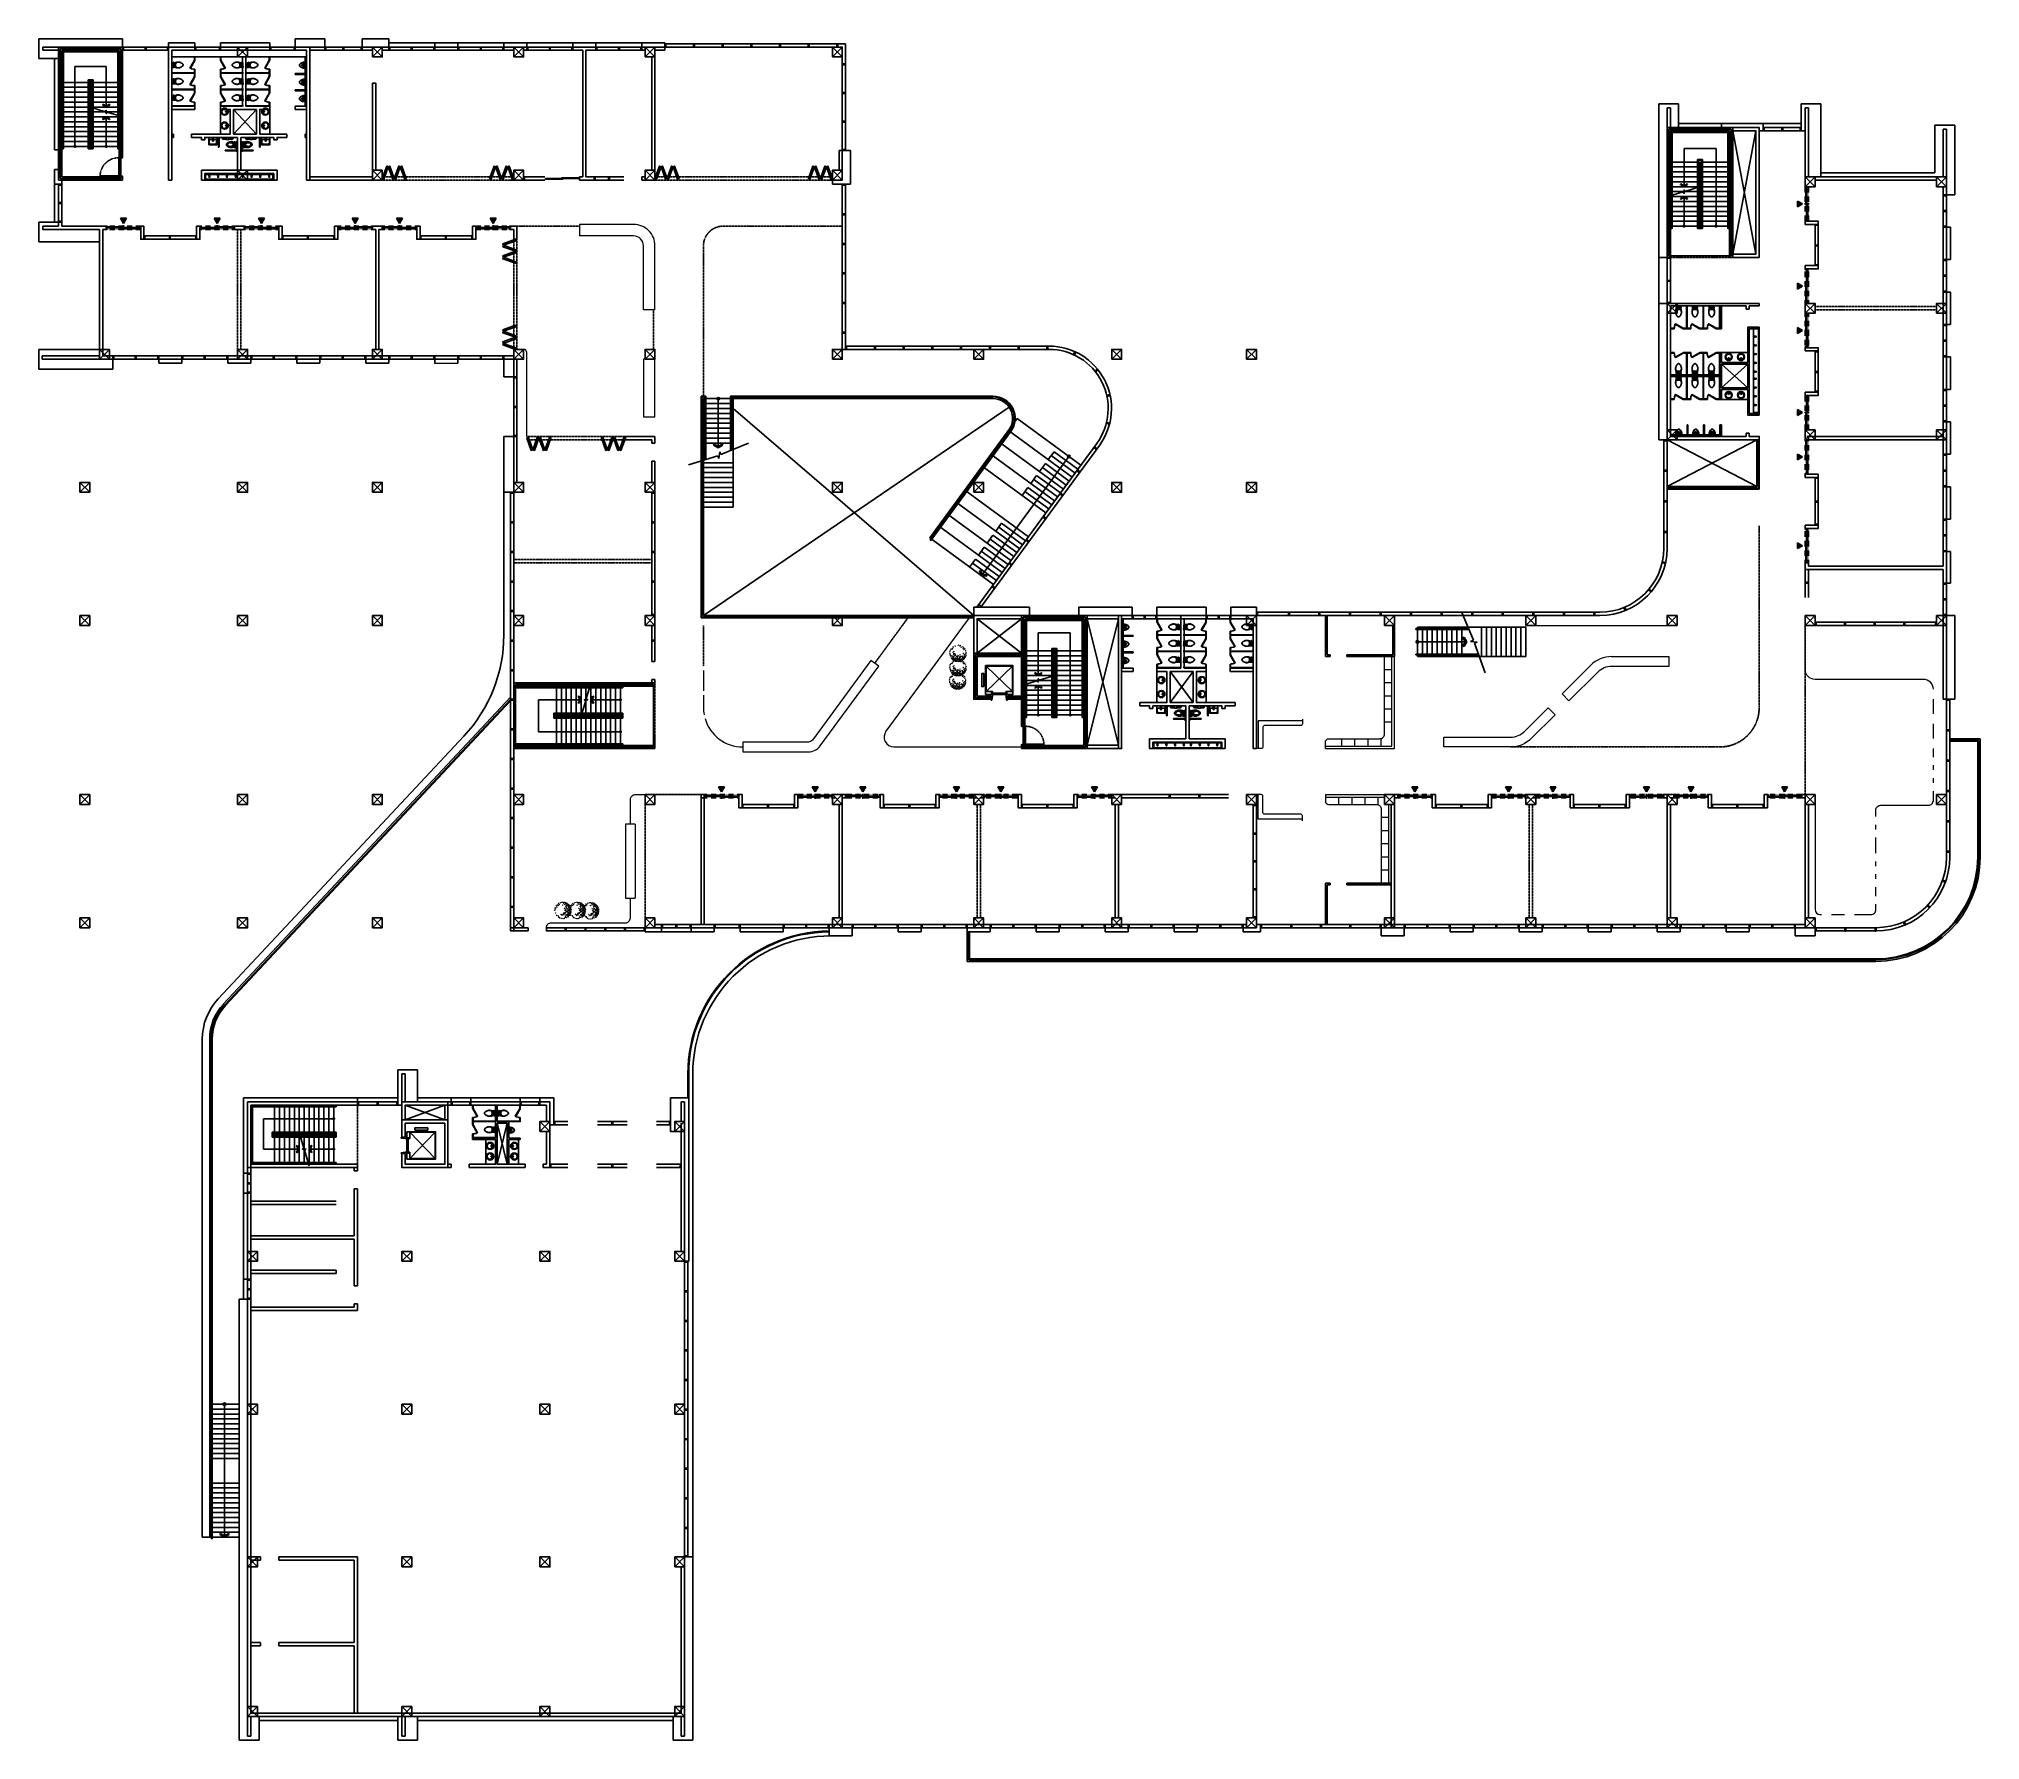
# Model space of a CAD drawing. Header units: millimetres. Extents: x -205 to 117945, y 114 to 103664.
import ezdxf

# ---------------------------------------------------------------- set-up
doc = ezdxf.new("R2010")
doc.units = ezdxf.units.MM
for name, pattern in [('CACHE', [0.375, 0.25, -0.125]), ('D_HIDDEN', [0.35, 0.2, -0.15]), ('HID', [2.2, 1.5, -0.7]), ('PLAN_2F$0$DOT', [6.35, 0, -6.35])]:
    doc.linetypes.add(name, pattern=pattern)
doc.layers.get('Defpoints').update_dxf_attribs({"color": 163})
doc.layers.add('A-0.패턴1', color=252, linetype='Continuous', lineweight=9, true_color=0x969696)
for name, color, linetype in [('A-CON', 2, 'Continuous'), ('A-EL1', 255, 'Continuous'), ('A-ELE6', 6, 'Continuous'), ('A-ELE7', 7, 'Continuous'), ('A-FIN', 6, 'Continuous'), ('A-FIN-GL', 5, 'Continuous'), ('A-FIN-ST', 4, 'Continuous'), ('A-FUR-251', 251, 'Continuous'), ('A-HID2', 7, 'HID'), ('A-HR', 6, 'Continuous'), ('A-LEAD', 7, 'Continuous'), ('A-RC', 2, 'Continuous'), ('A-STAIR', 4, 'Continuous'), ('A-TOILET', 252, 'Continuous'), ('A-VOID', 1, 'Continuous'), ('A-WALL', 3, 'Continuous'), ('A-WND1', 5, 'Continuous'), ('A-WND2', 253, 'Continuous'), ('AA-DWXM-WIND', 4, 'Continuous'), ('AA-SSXS-SYMB', 7, 'Continuous'), ('AA-WAXM-CONC', 2, 'Continuous'), ('AA-WAXS-FINL(STONE)', 6, 'Continuous'), ('AA-XXXX-MARK', 7, 'Continuous'), ('G-SYM', 7, 'Continuous'), ('H-PAT 8', 8, 'Continuous')]:
    doc.layers.add(name, color=color, linetype=linetype)
doc.layers.add('AA-NO PLOT', color=151, linetype='Continuous', plot=False)
doc.layers.add('G-DEF1', color=163, linetype='Continuous', plot=False)

# ---------------------------------------------------------------- blocks, each defined once
blk = doc.blocks.new('COL')
at = {"layer": 'A-RC'}
blk.add_lwpolyline([(-2370007, 768928), (-2369407, 768928), (-2369407, 769528), (-2370007, 769528)], close=True, dxfattribs=at)
at = {"layer": 'G-DEF1', "flags": 128}
for points in [[(-2370007, 769528), (-2369407, 768928)], [(-2370007, 768928), (-2369407, 769528)]]:
    blk.add_lwpolyline(points, dxfattribs=at)
blk = doc.blocks.new('교실문')
at = {"layer": 'G-SYM'}
h = blk.add_hatch(color=256, dxfattribs=at)
h.dxf.hatch_style = 1
h.paths.add_polyline_path([(241522, -220325), (241162, -220325), (241342, -220637)])
blk.add_line((241342, -220751), (241342, -221051))
for points in [[(240292, -221001), (240337, -221001), (240337, -220801), (240292, -220801)], [(242347, -221001), (242392, -221001), (242392, -220801), (242347, -220801)]]:
    blk.add_lwpolyline(points, close=True)
at = {"layer": 'A-FIN-GL', "flags": 128}
for points in [[(240337, -220898), (241382, -220898), (241382, -220858), (240337, -220858)], [(241302, -220944), (242347, -220944), (242347, -220904), (241302, -220904)]]:
    blk.add_lwpolyline(points, close=True, dxfattribs=at)
at = {"layer": 'G-SYM'}
for p, q in [((241162, -220325), (241522, -220325)), ((241162, -220325), (241342, -220637)), ((241522, -220325), (241342, -220637))]:
    blk.add_line(p, q, dxfattribs=at)
at = {"layer": 'H-PAT 8', "linetype": 'D_HIDDEN'}
for p, q in [((240337, -220801), (242347, -220801)), ((240337, -221001), (242347, -221001))]:
    blk.add_line(p, q, dxfattribs=at)
blk = doc.blocks.new('DOOR-2')
at = {"layer": 'A-FIN-GL', "flags": 128}
for points in [[(13367034, -3300902), (13370134, -3300902)], [(13367034, -3301102), (13370134, -3301102)]]:
    blk.add_lwpolyline(points, dxfattribs=at)
at = {"layer": 'A-FIN-ST'}
for points in [[(13367034, -3301102), (13367034, -3300902), (13366984, -3300902), (13366984, -3301102)], [(13368584, -3301102), (13368584, -3300902), (13368534, -3300902), (13368534, -3301102)], [(13370184, -3301102), (13370184, -3300902), (13370134, -3300902), (13370134, -3301102)]]:
    blk.add_lwpolyline(points, close=True, dxfattribs=at)
blk = doc.blocks.new('A$C198f86d3')
at = {"lineweight": -3}
for p, q in [((-181, 0), (0, 0)), ((-181, 0), (-181, -90)), ((181, 0), (0, 0)), ((181, 0), (181, -90))]:
    blk.add_line(p, q, dxfattribs=at)
for radius in [32.5, 20]:
    blk.add_circle((0, -163), radius, dxfattribs=at)
for centre, radius, start, end in [((21, 736), 820, 255.72402, 268.59199), ((204, -34), 390, 188.34282, 230.09684), ((21, 736), 853, 256.32177, 268.59199), ((-39, -123), 116, 168.39302, 198.94105), ((209, -30), 381, 200.06092, 229.98251), ((0, -280), 69.6, 228.89304, 269.99777), ((0, -280), 54.6, 229.10785, 269.99643), ((-21, 736), 820, 271.40354, 284.27152), ((-21, 736), 853, 271.40354, 283.67377), ((0, -280), 54.6, 269.99911, 310.88768), ((0, -280), 69.6, 269.99777, 311.10249), ((-209, -30), 381, 310.01302, 339.93462), ((-204, -34), 390, 309.8987, 351.65272), ((39, -123), 116, 341.05449, 11.60252)]:
    blk.add_arc(centre, radius, start, end, dxfattribs=at)
blk = doc.blocks.new('apt104')
for p, q in [((-85, -230), (-85, -190)), ((-85, -190), (-65, -190)), ((-65, -190), (-65, -230)), ((115, -80), (15, -80)), ((115, -120), (15, -120)), ((65, -190), (65, -230)), ((85, -190), (65, -190)), ((85, -230), (85, -190)), ((150, -10), (110, -10)), ((110, -80), (110, -31))]:
    blk.add_line(p, q)
for points in [[(95, 0), (100, -10), (110, -10), (110, -31), (106, -31), (98, -31), (87, -30), (0, -30), (-87, -30), (-98, -31), (-106, -31), (-113, -32), (-119, -32), (-123, -33), (-125, -35), (-126, -38), (-127, -41), (-128, -45), (-129, -49), (-130, -56), (-131, -60), (-132, -64), (-133, -69), (-134, -75), (-135, -81), (-136, -86), (-141, -86), (-144, -85), (-147, -85), (-152, -85), (-156, -86), (-160, -88), (-163, -91), (-165, -94), (-166, -97), (-166, -99), (-166, -100), (-166, -101), (-166, -103), (-165, -106), (-163, -109), (-160, -112), (-156, -114), (-152, -115), (-147, -115), (-144, -115), (-141, -114), (-170, -280, 0.0221821), (-179, -348, 0.0293997), (-180, -400, 0.029565), (-177, -436, 0.0353137), (-170, -465, 0.0069764), (-166, -477, 0.0046944), (-160, -495, 0.0194265), (-144, -536, 0.0154683), (-120, -585, 0.0408749), (-101, -615, 0.0364467), (-75, -645, 0.0484304), (-50, -665, 0.0686116), (-30, -675, 0.0372265), (-14, -679, 0.0413106), (0, -680, 0.0413106), (14, -679, 0.0372265), (30, -675, 0.0686116), (50, -665, 0.0484304), (75, -645, 0.0364467), (101, -615, 0.0408749), (120, -585, 0.0154683), (144, -536, 0.0194265), (160, -495, 0.0046944), (166, -477, 0.0069764), (170, -465, 0.0353137), (177, -436, 0.029565), (180, -400, 0.0293997), (179, -348, 0.0221821), (170, -280), (142, -122, 0.4553718), (150, -85), (150, -10), (160, -10), (165, 0)], [(-65, -90), (-136, -86, 1.0605521)]]:
    blk.add_lwpolyline(points, format="xyb")
blk.add_lwpolyline([(155, -485, 0.0163098), (169, -440, 0.0292656), (175, -415, 0.059581), (176, -392, 0.0316789), (170, -350, 0.0187158), (159, -306, 0.0299411), (150, -280, 0.0164063), (142, -262, 0.0131013), (130, -240, 0.0318736), (118, -221, 0.236068), (115, -220), (-115, -220, 0.1989124), (-124, -224, 0.0915694), (-135, -240, 0.0153433), (-142, -257, 0.0110284), (-150, -280, 0.00909), (-161, -317, 0.0103067), (-170, -350, 0.0400971), (-176, -389, 0.059581), (-175, -415, 0.0292656), (-169, -440, 0.0163098), (-155, -485, 0.0059103), (-139, -527, 0.0106324), (-130, -550, 0.0224149), (-115, -581, 0.0271126), (-100, -605, 0.0252192), (-89, -619, 0.0150848), (-70, -640, 0.0267806), (-54, -654, 0.0315598), (-40, -665, 0.0810675), (-24, -672, 0.0577215), (0, -675, 0.0449045), (18, -674, 0.0632753), (30, -670, 0.0564569), (48, -660, 0.0386606), (70, -640, 0.0160273), (90, -618, 0.0286751), (100, -605, 0.023657), (116, -579, 0.0224149), (130, -550, 0.0106324), (139, -527, 0.0059103)], format="xyb", close=True)
for points in [[(-141, -114), (-65, -110)], [(-65, -230), (-85, -230)], [(-15, -80), (-65, -80), (-65, -120), (-15, -120)], [(65, -230), (85, -230)]]:
    blk.add_lwpolyline(points)
blk.add_circle((0, -100), 25)
for centre, radius, start, end in [((0, -100), 35, 34.8499, 145.1501), ((0, -100), 35, 214.8499, 325.1501), ((130, -100), 25, 36.8699, 298.93716)]:
    blk.add_arc(centre, radius, start, end)
blk = doc.blocks.new('대변기-장애인(평면)')
for p, q in [((0, 850), (0, 730)), ((0, 850), (18, 850)), ((0, 730), (18, 730)), ((0, 645), (10, 640)), ((0, 574), (10, 579)), ((0, 296), (10, 291)), ((0, 265), (10, 270)), ((10, 579), (10, 640)), ((10, 625), (65, 625)), ((10, 585), (65, 585)), ((10, 270), (10, 291)), ((10, 287), (81, 287)), ((10, 274), (89, 274)), ((20, 848), (20, 732)), ((54, 842), (20, 842)), ((20, 817), (87, 817)), ((20, 763), (87, 763)), ((54, 738), (20, 738)), ((25, 817), (25, 763)), ((32, 516), (32, 364)), ((35, 316), (93, 302)), ((54, 842), (87, 842)), ((54, 738), (87, 738)), ((82, 575), (57, 571)), ((65, 626), (165, 642)), ((65, 585), (65, 626)), ((65, 585), (165, 569)), ((82, 809), (82, 817)), ((82, 809), (733, 809)), ((82, 771), (82, 763)), ((82, 771), (733, 771)), ((82, 469), (82, 583)), ((82, 385), (82, 411)), ((82, 385), (123, 385)), ((89, 840), (89, 818)), ((89, 740), (89, 762)), ((93, 302), (93, 385)), ((109, 300), (109, 385)), ((109, 300), (284, 269)), ((123, 469), (123, 576)), ((123, 385), (123, 411)), ((165, 569), (165, 642)), ((165, 590), (284, 611)), ((204, 475), (169, 475)), ((204, 405), (169, 405)), ((214, 608), (179, 608)), ((214, 272), (179, 272)), ((193, 505), (193, 526)), ((193, 526), (234, 526)), ((193, 505), (234, 505)), ((193, 354), (193, 375)), ((193, 375), (234, 375)), ((193, 354), (234, 354)), ((224, 440), (224, 556)), ((224, 324), (224, 440)), ((234, 505), (234, 526)), ((234, 354), (234, 375)), ((270, 5), (270, 0)), ((325, 10), (275, 10)), ((281, 10), (281, 56)), ((319, 10), (319, 56)), ((330, 5), (330, 0)), ((334, 109), (540, 109)), ((334, 71), (540, 71)), ((540, 129), (691, 129)), ((540, 0), (540, 129)), ((691, 0), (691, 129)), ((691, 109), (900, 109)), ((691, 71), (881, 71)), ((735, 21), (742, 14)), ((749, 11), (781, 11)), ((750, 0), (750, 11)), ((780, 0), (780, 11)), ((788, 14), (795, 21)), ((870, 5), (870, 0)), ((925, 10), (875, 10)), ((881, 10), (881, 90)), ((919, 10), (919, 90)), ((930, 5), (930, 0))]:
    blk.add_line(p, q)
blk.add_circle((103, 440), 35.3)
for centre, radius, start, end in [((18, 848), 2, 360, 90), ((18, 732), 2, 270, 360), ((498, 516), 466, 174.28931, 179.9999), ((498, 364), 466, 179.9999, 185.92684), ((40, 561), 5.05, 117.07358, 174.28931), ((46, 548), 20.2, 104.03614, 117.07358), ((103, 322), 253, 100.35959, 104.03614), ((152, 792), 73.4, 170.48801, 176.01024), ((150, 790), 72.2, 174.43565, 180), ((131, 790), 53.1, 180.00069, 186.48888), ((116, 788), 38, 185.56435, 193.23537), ((95, 800), 16.3, 150.41117, 166.76463), ((121, 785), 42.6, 187.97465, 198.08445), ((82, 808), 1.3, 90, 150.41117), ((82, 772), 1.3, 209.58883, 270), ((83, 298), 11.4, 260.69601, 319.63627), ((87, 840), 2, 360, 90), ((87, 818), 2, 270, 360), ((87, 762), 2, 360, 90), ((87, 740), 2, 270, 360), ((83, 300), 26.6, 282.04373, 359.67314), ((72, 299), 21.2, 337.39813, 9.68662), ((1060, 475), 891, 171.40793, 179.9859), ((1060, 405), 891, 180.0141, 188.59207), ((1060, 475), 856, 171.05381, 179.9859), ((1060, 405), 856, 180.0141, 188.94619), ((215, 565), 12.4, 314.9999, 359.9999), ((222, 321), 3.56, 359.9999, 53.13), ((138, 168), 176, 53.13, 60.43242), ((205, 615), 55.2, 294.0721, 314.9999), ((141, 851), 293, 290.55595, 294.0721), ((30, -119), 478, 60.43242, 63.43485), ((85, 1123), 568, 288.02852, 290.55595), ((148, 16), 305, 63.43485, 67.19456), ((275, 5), 5, 90, 180), ((334, 56), 53, 90, 180), ((418, -158), 781, 94.76354, 99.84648), ((-10, 1622), 1072, 285.9453, 288.02852), ((219, 62), 236, 67.19456, 74.05451), ((418, 1038), 781, 260.15332, 265.23626), ((189, -312), 604, 74.05451, 78.34336), ((334, 56), 15, 90, 180), ((125, 1413), 834, 283.58326, 285.9453), ((325, 5), 5, 0, 90), ((390, 177), 445, 88.02757, 94.76354), ((390, 703), 445, 265.23626, 271.97223), ((336, 857), 246, 274.39861, 283.58326), ((329, -70), 340, 78.34336, 85.6012), ((412, 728), 112, 260.75977, 274.39861), ((413, 167), 96.5, 85.6012, 99.24003), ((394, 316), 306, 81.25374, 88.02757), ((394, 564), 306, 271.97223, 278.74606), ((482, 832), 225, 254.05451, 260.75977), ((482, 48), 225, 99.24003, 105.9453), ((408, 406), 215, 73.16379, 81.25374), ((408, 474), 215, 278.74606, 286.83601), ((689, 1291), 723, 250.31691, 254.05451), ((689, -411), 723, 105.9453, 109.6829), ((337, 172), 459, 71.56495, 73.16379), ((337, 708), 459, 286.83601, 288.43485), ((162, -355), 1014, 70.48907, 71.56495), ((162, 1235), 1014, 288.43485, 289.51073), ((1176, 2377), 1908, 248.96239, 250.31691), ((1176, -1497), 1908, 109.6829, 111.03741), ((311, 67), 567, 66.03741, 70.48907), ((311, 813), 567, 289.51073, 293.96239), ((768, 1121), 590, 246.52571, 248.96239), ((768, -241), 590, 111.03741, 113.4741), ((179, -232), 894, 62.49262, 66.03741), ((179, 1112), 894, 293.96239, 297.50718), ((741, 910), 386, 241.38944, 246.52571), ((730, -9), 362, 113.4741, 118.61036), ((767, 54), 325, 118.61036, 124.03114), ((738, 772), 264, 235.17721, 241.38944), ((490, 367), 219, 53.13, 62.49262), ((490, 513), 219, 297.50718, 306.8698), ((724, 672), 173, 229.39861, 235.17721), ((706, 229), 145, 124.03114, 130.6012), ((457, 322), 275, 44.78073, 53.13), ((457, 558), 275, 306.8698, 315.21908), ((961, 877), 482, 225.94168, 229.39861), ((950, 16), 465, 130.6012, 134.27407), ((800, 638), 199, 219.80547, 225.94168), ((802, 253), 194, 134.27407, 143.13), ((534, 398), 166, 33.68997, 44.78073), ((534, 482), 166, 315.21908, 326.30983), ((782, 572), 143, 212.57491, 219.80547), ((750, 355), 91.4, 143.13, 156.05525), ((603, 445), 83.2, 17.98996, 33.68997), ((725, 493), 54.2, 194.03614, 212.57491), ((603, 435), 83.2, 326.30983, 342.00984), ((727, 401), 50.8, 156.05525, 170.53758), ((785, 466), 106, 180.82203, 194.03614), ((781, 423), 100, 170.53758, 180.82202), ((579, 437), 109, 9.46222, 17.98996), ((579, 443), 109, 342.00984, 350.53758), ((599, 440), 88.3, 350.53758, 9.46224), ((733, 790), 19, 0, 90), ((733, 790), 19, 270, 0), ((765, -62), 88.3, 69.9866, 110.0132), ((749, 21), 10.1, 224.9999, 269.9999), ((781, 21), 10.1, 269.9999, 314.9999), ((875, 5), 5, 90, 180), ((900, 90), 19, 0, 180), ((900, 90), 22.5, 327.61239, 122.38761), ((925, 5), 5, 0, 90)]:
    blk.add_arc(centre, radius, start, end)
at = {"extrusion": (0, 0, -1)}
blk.add_ellipse((444, 440), major_axis=(180, 0), ratio=0.6111111, dxfattribs=at)
at = {"layer": 'AA-NO PLOT'}
blk.add_line((300, 30), (300, 0), dxfattribs=at)
blk = doc.blocks.new('세면대 손잡이')
for p, q in [((5, 45), (5, 46)), ((5, 46), (11, 46)), ((5, 35), (5, 45)), ((5, 35), (5, 34)), ((5, 34), (11, 34)), ((13, 60), (11, 60)), ((11, 60), (11, 2)), ((12, 0), (104, 0)), ((13, 60), (13, 4)), ((13, 51), (39, 51)), ((13, 29), (39, 29)), ((15, 2), (101, 2)), ((39, 583), (39, 2)), ((77, 583), (77, 2)), ((77, 51), (103, 51)), ((77, 29), (103, 29)), ((103, 59), (103, 4)), ((105, 60), (104, 60)), ((106, 59), (106, 2)), ((110, 45), (106, 45)), ((106, 45), (106, 36)), ((110, 36), (106, 36)), ((110, 44), (110, 45)), ((110, 36), (110, 44)), ((110, 36), (110, 36))]:
    blk.add_line(p, q)
for centre, radius, start, end in [((5, 40), 4.87, 96.25696, 263.77667), ((4, 45), 0.594, 276.25696, 0.01681), ((4, 35), 0.594, 0.01681, 83.77667), ((12, 43), 6.85, 155.99388, 204.03974), ((12, 37), 6.85, 155.99388, 204.03974), ((4, 43), 6.85, 335.99388, 24.03974), ((4, 37), 6.85, 335.99388, 24.03974), ((11, 60), 0.297, 90.01681, 180.01681), ((12, 2), 1.78, 180.01681, 270.01681), ((13, 60), 0.297, 0.01681, 90.01681), ((15, 4), 1.78, 180.01681, 270.01681), ((58, 583), 19, 90, 179.99901), ((58, 583), 19, 359.99901, 90), ((101, 4), 1.78, 270.01681, 0.01681), ((104, 59), 0.297, 90.01681, 180.01681), ((104, 2), 1.78, 270.01681, 0.01681), ((105, 59), 0.297, 0.01681, 90.01681), ((111, 42), 5.48, 155.99388, 204.03974), ((111, 38), 5.48, 155.99388, 204.03974), ((105, 42), 5.48, 335.99388, 24.03974), ((111, 44), 0.475, 180.01681, 263.77667), ((105, 38), 5.48, 335.99388, 24.03974), ((111, 36), 0.475, 96.25696, 180.01681), ((110, 40), 3.9, 276.25696, 83.77667)]:
    blk.add_arc(centre, radius, start, end)
blk = doc.blocks.new('A$C0275ab8a')
for p, q in [((30, -139), (31, -138)), ((30, -139), (31, -138)), ((30, -139), (31, -138)), ((30, -140), (30, -139)), ((30, -139), (30, -139)), ((30, -139), (30, -139)), ((30, -140), (30, -139)), ((30, -139), (30, -139)), ((30, -139), (30, -139)), ((30, -140), (30, -139)), ((30, -139), (30, -139)), ((30, -139), (30, -139)), ((30, -141), (30, -140)), ((30, -140), (30, -140)), ((30, -140), (30, -140)), ((30, -140), (30, -140)), ((30, -141), (30, -140)), ((30, -140), (30, -140)), ((30, -140), (30, -140)), ((30, -140), (30, -140)), ((30, -141), (30, -140)), ((30, -140), (30, -140)), ((30, -140), (30, -140)), ((30, -140), (30, -140)), ((30, -142), (30, -141)), ((30, -141), (30, -141)), ((30, -141), (30, -141)), ((30, -141), (30, -141)), ((30, -142), (30, -141)), ((30, -141), (30, -141)), ((30, -141), (30, -141)), ((30, -141), (30, -141)), ((30, -142), (30, -141)), ((30, -141), (30, -141)), ((30, -141), (30, -141)), ((30, -141), (30, -141)), ((30, -142), (30, -142)), ((30, -142), (30, -142)), ((30, -142), (30, -142)), ((30, -410), (30, -142)), ((30, -411), (30, -410)), ((30, -410), (30, -410)), ((30, -410), (30, -410)), ((30, -411), (30, -411)), ((30, -411), (30, -411)), ((30, -412), (30, -411)), ((30, -411), (30, -411)), ((30, -413), (30, -412)), ((30, -412), (30, -412)), ((30, -412), (30, -412)), ((30, -412), (30, -412)), ((31, -413), (30, -413)), ((30, -413), (30, -413)), ((30, -413), (30, -413)), ((31, -137), (31, -136)), ((31, -136), (32, -136)), ((31, -137), (31, -136)), ((31, -136), (32, -136)), ((31, -137), (31, -136)), ((31, -136), (32, -136)), ((31, -138), (31, -137)), ((31, -137), (31, -137)), ((31, -137), (31, -137)), ((31, -137), (31, -137)), ((31, -138), (31, -137)), ((31, -137), (31, -137)), ((31, -137), (31, -137)), ((31, -137), (31, -137)), ((31, -138), (31, -137)), ((31, -137), (31, -137)), ((31, -137), (31, -137)), ((31, -137), (31, -137)), ((31, -138), (31, -138)), ((31, -138), (31, -138)), ((31, -138), (31, -138)), ((31, -138), (31, -138)), ((31, -138), (31, -138)), ((31, -138), (31, -138)), ((31, -138), (31, -138)), ((31, -138), (31, -138)), ((31, -138), (31, -138)), ((31, -414), (31, -413)), ((31, -413), (31, -413)), ((31, -415), (31, -414)), ((31, -414), (31, -414)), ((31, -414), (31, -414)), ((31, -414), (31, -414)), ((32, -415), (31, -415)), ((31, -415), (31, -415)), ((31, -415), (31, -415)), ((31, -415), (31, -415)), ((32, -135), (33, -134)), ((32, -135), (33, -134)), ((32, -135), (33, -134)), ((32, -136), (32, -135)), ((32, -135), (32, -135)), ((32, -135), (32, -135)), ((32, -135), (32, -135)), ((32, -136), (32, -135)), ((32, -135), (32, -135)), ((32, -135), (32, -135)), ((32, -135), (32, -135)), ((32, -136), (32, -135)), ((32, -135), (32, -135)), ((32, -135), (32, -135)), ((32, -135), (32, -135)), ((32, -136), (32, -136)), ((32, -136), (32, -136)), ((32, -136), (32, -136)), ((32, -416), (32, -415)), ((33, -417), (32, -416)), ((32, -416), (32, -416)), ((32, -416), (32, -416)), ((32, -416), (32, -416)), ((32, -416), (32, -416)), ((33, -134), (33, -134)), ((33, -134), (33, -134)), ((33, -134), (33, -134)), ((33, -134), (34, -134)), ((33, -134), (33, -134)), ((33, -134), (33, -134)), ((33, -134), (33, -134)), ((33, -134), (34, -134)), ((33, -134), (33, -134)), ((33, -134), (33, -134)), ((33, -134), (33, -134)), ((33, -134), (34, -134)), ((34, -418), (33, -417)), ((33, -417), (33, -417)), ((33, -417), (33, -417)), ((33, -417), (33, -417)), ((33, -417), (33, -417)), ((34, -134), (34, -133)), ((34, -133), (34, -133)), ((34, -133), (34, -133)), ((34, -133), (34, -133)), ((34, -133), (35, -133)), ((34, -134), (34, -133)), ((34, -133), (34, -133)), ((34, -133), (34, -133)), ((34, -133), (34, -133)), ((34, -133), (35, -133)), ((34, -134), (34, -133)), ((34, -133), (34, -133)), ((34, -133), (34, -133)), ((34, -133), (34, -133)), ((34, -133), (35, -133)), ((35, -418), (34, -418)), ((34, -418), (34, -418)), ((34, -418), (34, -418)), ((34, -418), (34, -418)), ((34, -418), (34, -418)), ((35, -133), (35, -132)), ((35, -132), (35, -132)), ((35, -132), (35, -132)), ((35, -132), (36, -132)), ((35, -133), (35, -132)), ((35, -132), (35, -132)), ((35, -132), (35, -132)), ((35, -132), (36, -132)), ((35, -133), (35, -132)), ((35, -132), (35, -132)), ((35, -132), (35, -132)), ((35, -132), (36, -132)), ((35, -419), (35, -418)), ((36, -419), (35, -419)), ((35, -419), (35, -419)), ((35, -419), (35, -419)), ((35, -419), (35, -419)), ((36, -132), (36, -131)), ((36, -131), (37, -131)), ((36, -132), (36, -131)), ((36, -131), (37, -131)), ((36, -132), (36, -131)), ((36, -131), (37, -131)), ((36, -132), (36, -132)), ((36, -132), (36, -132)), ((36, -132), (36, -132)), ((36, -132), (36, -132)), ((36, -132), (36, -132)), ((36, -132), (36, -132)), ((37, -419), (36, -419)), ((36, -419), (36, -419)), ((36, -419), (36, -419)), ((36, -419), (36, -419)), ((37, -131), (37, -131)), ((37, -131), (37, -131)), ((37, -131), (38, -131)), ((37, -131), (37, -131)), ((37, -131), (37, -131)), ((37, -131), (38, -131)), ((37, -131), (37, -131)), ((37, -131), (37, -131)), ((37, -131), (38, -131)), ((37, -420), (37, -419)), ((37, -419), (37, -419)), ((38, -420), (37, -420)), ((37, -420), (37, -420)), ((37, -420), (37, -420)), ((38, -131), (39, -130)), ((38, -131), (39, -130)), ((38, -131), (39, -130)), ((38, -131), (38, -131)), ((38, -131), (38, -131)), ((38, -131), (38, -131)), ((38, -131), (38, -131)), ((38, -131), (38, -131)), ((38, -131), (38, -131)), ((38, -131), (38, -131)), ((38, -131), (38, -131)), ((38, -131), (38, -131)), ((39, -420), (38, -420)), ((38, -420), (38, -420)), ((38, -420), (38, -420)), ((38, -420), (38, -420)), ((39, -130), (39, -130)), ((39, -130), (39, -130)), ((39, -130), (40, -130)), ((39, -130), (39, -130)), ((39, -130), (39, -130)), ((39, -130), (40, -130)), ((39, -130), (39, -130)), ((39, -130), (39, -130)), ((39, -130), (40, -130)), ((40, -420), (39, -420)), ((39, -420), (39, -420)), ((39, -420), (39, -420)), ((39, -420), (39, -420)), ((40, -130), (40, -130)), ((40, -130), (40, -130)), ((40, -130), (40, -130)), ((40, -130), (41, -130)), ((40, -130), (40, -130)), ((40, -130), (40, -130)), ((40, -130), (40, -130)), ((40, -130), (41, -130)), ((40, -130), (40, -130)), ((40, -130), (40, -130)), ((40, -130), (40, -130)), ((40, -420), (40, -420)), ((40, -420), (40, -420)), ((470, -420), (40, -420)), ((41, -130), (41, -130)), ((41, -130), (41, -130)), ((41, -130), (41, -130)), ((41, -130), (42, -130)), ((41, -130), (41, -130)), ((41, -130), (41, -130)), ((41, -130), (41, -130)), ((41, -130), (42, -130)), ((41, -130), (41, -130)), ((41, -130), (41, -130)), ((41, -130), (41, -130)), ((42, -130), (42, -130)), ((42, -130), (42, -130)), ((42, -130), (241, -130)), ((45, -366), (45, -365)), ((45, -365), (45, -365)), ((45, -365), (45, -365)), ((45, -365), (46, -365)), ((45, -367), (45, -366)), ((45, -366), (45, -366)), ((45, -366), (45, -366)), ((45, -366), (45, -366)), ((45, -366), (45, -366)), ((45, -368), (45, -367)), ((45, -367), (45, -367)), ((45, -367), (45, -367)), ((45, -367), (45, -367)), ((45, -367), (45, -367)), ((45, -369), (45, -368)), ((45, -368), (45, -368)), ((45, -368), (45, -368)), ((45, -368), (45, -368)), ((45, -368), (45, -368)), ((45, -368), (45, -368)), ((45, -369), (45, -369)), ((45, -369), (45, -369)), ((45, -391), (45, -369)), ((45, -392), (45, -391)), ((45, -391), (45, -391)), ((45, -391), (45, -391)), ((45, -393), (45, -392)), ((45, -392), (45, -392)), ((45, -392), (45, -392)), ((45, -392), (45, -392)), ((45, -392), (45, -392)), ((45, -392), (45, -392)), ((45, -394), (45, -393)), ((45, -393), (45, -393)), ((45, -393), (45, -393)), ((45, -393), (45, -393)), ((45, -393), (45, -393)), ((45, -395), (45, -394)), ((45, -394), (45, -394)), ((45, -394), (45, -394)), ((45, -394), (45, -394)), ((45, -394), (45, -394)), ((45, -394), (45, -394)), ((46, -395), (45, -395)), ((45, -395), (45, -395)), ((46, -365), (46, -364)), ((46, -364), (46, -364)), ((46, -364), (46, -364)), ((46, -364), (46, -364)), ((46, -364), (46, -364)), ((46, -364), (47, -364)), ((46, -365), (46, -365)), ((46, -365), (46, -365)), ((46, -396), (46, -395)), ((46, -395), (46, -395)), ((46, -395), (46, -395)), ((47, -396), (46, -396)), ((46, -396), (46, -396)), ((46, -396), (46, -396)), ((46, -396), (46, -396)), ((46, -396), (46, -396)), ((47, -364), (47, -363)), ((47, -363), (47, -363)), ((47, -363), (47, -363)), ((47, -363), (47, -363)), ((47, -363), (47, -363)), ((47, -363), (47, -363)), ((47, -363), (48, -363)), ((47, -397), (47, -396)), ((47, -396), (47, -396)), ((48, -397), (47, -397)), ((47, -397), (47, -397)), ((47, -397), (47, -397)), ((47, -397), (47, -397)), ((47, -397), (47, -397)), ((48, -363), (48, -362)), ((48, -362), (48, -362)), ((48, -362), (48, -362)), ((48, -362), (48, -362)), ((48, -362), (49, -362)), ((48, -363), (48, -363)), ((48, -398), (48, -397)), ((48, -397), (48, -397)), ((49, -398), (48, -398)), ((48, -398), (48, -398)), ((48, -398), (48, -398)), ((48, -398), (48, -398)), ((49, -362), (49, -362)), ((49, -362), (49, -362)), ((49, -362), (49, -362)), ((49, -362), (49, -362)), ((49, -362), (50, -362)), ((50, -398), (49, -398)), ((49, -398), (49, -398)), ((49, -398), (49, -398)), ((49, -398), (49, -398)), ((49, -398), (49, -398)), ((50, -362), (50, -361)), ((50, -361), (50, -361)), ((50, -361), (50, -361)), ((50, -361), (50, -361)), ((50, -361), (50, -361)), ((50, -361), (51, -361)), ((50, -399), (50, -398)), ((50, -398), (50, -398)), ((50, -399), (50, -399)), ((51, -399), (50, -399)), ((50, -399), (50, -399)), ((50, -399), (50, -399)), ((51, -361), (51, -361)), ((51, -361), (51, -361)), ((51, -361), (51, -361)), ((51, -361), (51, -361)), ((51, -361), (52, -361)), ((52, -399), (51, -399)), ((51, -399), (51, -399)), ((51, -399), (51, -399)), ((51, -399), (51, -399)), ((51, -399), (51, -399)), ((52, -361), (52, -361)), ((52, -361), (52, -361)), ((52, -361), (52, -361)), ((52, -361), (52, -361)), ((52, -361), (53, -361)), ((53, -399), (52, -399)), ((52, -399), (52, -399)), ((52, -399), (52, -399)), ((52, -399), (52, -399)), ((52, -399), (52, -399)), ((53, -361), (53, -361)), ((53, -361), (53, -361)), ((53, -361), (53, -361)), ((53, -361), (53, -361)), ((53, -361), (53, -361)), ((53, -361), (54, -361)), ((54, -399), (53, -399)), ((53, -399), (53, -399)), ((53, -399), (53, -399)), ((53, -399), (53, -399)), ((53, -399), (53, -399)), ((53, -399), (53, -399)), ((54, -361), (54, -361)), ((54, -361), (54, -361)), ((54, -361), (54, -361)), ((54, -361), (54, -361)), ((54, -361), (55, -361)), ((54, -399), (54, -399)), ((55, -399), (54, -399)), ((54, -399), (54, -399)), ((54, -399), (54, -399)), ((54, -399), (54, -399)), ((55, -361), (55, -361)), ((55, -361), (55, -361)), ((55, -361), (55, -361)), ((55, -361), (55, -361)), ((55, -361), (55, -362)), ((55, -362), (56, -362)), ((56, -398), (55, -398)), ((55, -398), (55, -398)), ((55, -398), (55, -399)), ((55, -399), (55, -399)), ((55, -399), (55, -399)), ((55, -399), (55, -399)), ((56, -362), (56, -362)), ((56, -362), (56, -362)), ((56, -362), (56, -362)), ((56, -362), (56, -362)), ((56, -362), (57, -362)), ((56, -398), (56, -398)), ((56, -398), (56, -398)), ((57, -398), (56, -398)), ((56, -398), (56, -398)), ((56, -398), (56, -398)), ((57, -362), (57, -362)), ((57, -362), (57, -362)), ((57, -362), (57, -362)), ((57, -362), (57, -363)), ((57, -363), (57, -363)), ((57, -363), (58, -363)), ((58, -397), (57, -397)), ((57, -397), (57, -397)), ((57, -397), (57, -398)), ((57, -398), (57, -398)), ((57, -398), (57, -398)), ((57, -398), (57, -398)), ((58, -363), (58, -363)), ((58, -363), (58, -363)), ((58, -363), (58, -363)), ((58, -363), (58, -363)), ((58, -363), (58, -363)), ((58, -363), (58, -364)), ((58, -364), (59, -364)), ((58, -396), (58, -396)), ((59, -396), (58, -396)), ((58, -396), (58, -397)), ((58, -397), (58, -397)), ((58, -397), (58, -397)), ((58, -397), (58, -397)), ((58, -397), (58, -397)), ((59, -364), (59, -364)), ((59, -364), (59, -364)), ((59, -364), (59, -364)), ((59, -364), (59, -364)), ((59, -364), (59, -365)), ((59, -365), (59, -365)), ((59, -365), (59, -365)), ((59, -365), (60, -365)), ((59, -395), (59, -396)), ((60, -395), (59, -395)), ((59, -395), (59, -395)), ((59, -395), (59, -395)), ((59, -396), (59, -396)), ((59, -396), (59, -396)), ((59, -396), (59, -396)), ((59, -396), (59, -396)), ((60, -365), (60, -365)), ((60, -365), (60, -365)), ((60, -365), (60, -366)), ((60, -366), (60, -366)), ((60, -366), (60, -366)), ((60, -366), (60, -366)), ((60, -366), (60, -366)), ((60, -366), (60, -367)), ((60, -367), (60, -367)), ((60, -367), (60, -367)), ((60, -367), (60, -367)), ((60, -367), (60, -367)), ((60, -367), (60, -368)), ((60, -368), (60, -368)), ((60, -368), (60, -368)), ((60, -368), (60, -368)), ((60, -368), (60, -368)), ((60, -368), (60, -368)), ((60, -368), (61, -369)), ((61, -391), (60, -392)), ((60, -392), (60, -392)), ((60, -392), (60, -392)), ((60, -392), (60, -392)), ((60, -392), (60, -392)), ((60, -392), (60, -392)), ((60, -392), (60, -393)), ((60, -393), (60, -393)), ((60, -393), (60, -393)), ((60, -393), (60, -393)), ((60, -393), (60, -393)), ((60, -393), (60, -394)), ((60, -394), (60, -394)), ((60, -394), (60, -394)), ((60, -394), (60, -394)), ((60, -394), (60, -394)), ((60, -394), (60, -394)), ((60, -394), (60, -395)), ((60, -395), (60, -395)), ((61, -369), (61, -391)), ((61, -369), (61, -369)), ((61, -369), (61, -369)), ((61, -391), (61, -391)), ((61, -391), (61, -391)), ((221, -195), (222, -194)), ((221, -196), (221, -195)), ((221, -195), (221, -195)), ((221, -197), (221, -196)), ((221, -198), (221, -197)), ((221, -199), (221, -198)), ((221, -198), (221, -198)), ((221, -200), (221, -199)), ((221, -201), (221, -200)), ((221, -200), (221, -200)), ((221, -202), (221, -201)), ((221, -203), (221, -202)), ((221, -202), (221, -202)), ((221, -204), (221, -203)), ((221, -205), (221, -204)), ((221, -205), (221, -205)), ((222, -206), (221, -205)), ((222, -190), (223, -190)), ((222, -191), (222, -190)), ((222, -192), (222, -191)), ((222, -193), (222, -192)), ((222, -192), (222, -192)), ((222, -194), (222, -193)), ((222, -207), (222, -206)), ((222, -208), (222, -207)), ((222, -207), (222, -207)), ((222, -209), (222, -208)), ((222, -210), (222, -209)), ((222, -209), (222, -209)), ((223, -210), (222, -210)), ((223, -187), (224, -187)), ((223, -188), (223, -187)), ((223, -189), (223, -188)), ((223, -190), (223, -189)), ((223, -211), (223, -210)), ((223, -212), (223, -211)), ((224, -213), (223, -212)), ((223, -212), (223, -212)), ((224, -186), (224, -185)), ((224, -185), (225, -185)), ((224, -187), (224, -186)), ((224, -214), (224, -213)), ((225, -215), (224, -214)), ((224, -214), (224, -214)), ((225, -184), (225, -183)), ((225, -183), (226, -183)), ((225, -185), (225, -184)), ((225, -216), (225, -215)), ((226, -217), (225, -216)), ((225, -216), (225, -216)), ((226, -182), (227, -181)), ((226, -183), (226, -182)), ((226, -218), (226, -217)), ((227, -219), (226, -218)), ((226, -218), (226, -218)), ((227, -181), (227, -180)), ((227, -180), (228, -180)), ((227, -181), (227, -181)), ((228, -220), (227, -219)), ((227, -219), (227, -219)), ((228, -179), (229, -178)), ((228, -180), (228, -179)), ((228, -221), (228, -220)), ((229, -222), (228, -221)), ((228, -221), (228, -221)), ((229, -178), (230, -177)), ((229, -178), (229, -178)), ((230, -223), (229, -222)), ((229, -222), (229, -222)), ((230, -177), (231, -176)), ((230, -177), (230, -177)), ((231, -224), (230, -223)), ((230, -223), (230, -223)), ((231, -66), (231, -65)), ((231, -65), (232, -65)), ((231, -67), (231, -66)), ((231, -68), (231, -67)), ((231, -69), (231, -68)), ((231, -70), (231, -69)), ((231, -71), (231, -70)), ((231, -70), (231, -70)), ((231, -72), (231, -71)), ((231, -73), (231, -72)), ((231, -74), (231, -73)), ((231, -75), (231, -74)), ((232, -75), (231, -75)), ((231, -176), (232, -175)), ((231, -176), (231, -176)), ((231, -225), (231, -224)), ((232, -225), (231, -225)), ((232, -62), (233, -61)), ((232, -63), (232, -62)), ((232, -64), (232, -63)), ((232, -65), (232, -64)), ((232, -76), (232, -75)), ((232, -77), (232, -76)), ((232, -78), (232, -77)), ((233, -79), (232, -78)), ((232, -175), (233, -174)), ((232, -175), (232, -175)), ((233, -226), (232, -225)), ((233, -60), (234, -59)), ((233, -61), (233, -60)), ((233, -61), (233, -61)), ((233, -80), (233, -79)), ((233, -79), (233, -79)), ((234, -81), (233, -80)), ((233, -174), (234, -173)), ((233, -174), (233, -174)), ((234, -226), (233, -226)), ((233, -226), (233, -226)), ((240, -49), (234, -55)), ((234, -55), (234, -86)), ((234, -59), (234, -58)), ((234, -82), (234, -81)), ((234, -86), (240, -92)), ((234, -173), (235, -173)), ((234, -227), (234, -226)), ((235, -227), (234, -227)), ((235, -173), (236, -172)), ((235, -173), (235, -173)), ((235, -194), (236, -193)), ((235, -195), (235, -194)), ((235, -194), (235, -194)), ((235, -196), (235, -195)), ((235, -195), (235, -195)), ((235, -197), (235, -196)), ((235, -196), (235, -196)), ((235, -198), (235, -197)), ((235, -197), (235, -197)), ((235, -199), (235, -198)), ((235, -198), (235, -198)), ((235, -200), (235, -199)), ((235, -199), (235, -199)), ((235, -200), (235, -200)), ((235, -201), (235, -200)), ((235, -200), (235, -200)), ((235, -202), (235, -201)), ((235, -201), (235, -201)), ((235, -203), (235, -202)), ((235, -202), (235, -202)), ((235, -204), (235, -203)), ((235, -203), (235, -203)), ((235, -205), (235, -204)), ((235, -204), (235, -204)), ((235, -206), (235, -205)), ((235, -205), (235, -205)), ((236, -207), (235, -206)), ((235, -206), (235, -206)), ((235, -228), (235, -227)), ((236, -228), (235, -228)), ((236, -172), (237, -171)), ((236, -172), (236, -172)), ((236, -192), (237, -191)), ((236, -193), (236, -192)), ((236, -192), (236, -192)), ((236, -192), (236, -192)), ((236, -193), (236, -193)), ((236, -208), (236, -207)), ((236, -207), (236, -207)), ((236, -209), (236, -208)), ((236, -208), (236, -208)), ((237, -209), (236, -209)), ((237, -229), (236, -228)), ((237, -171), (237, -171)), ((237, -171), (238, -171)), ((237, -190), (238, -189)), ((237, -191), (237, -190)), ((237, -190), (237, -190)), ((237, -191), (237, -191)), ((237, -210), (237, -209)), ((237, -209), (237, -209)), ((238, -211), (237, -210)), ((237, -210), (237, -210)), ((238, -229), (237, -229)), ((237, -229), (237, -229)), ((238, -171), (239, -170)), ((238, -189), (238, -188)), ((238, -188), (238, -188)), ((238, -188), (239, -188)), ((238, -189), (238, -189)), ((238, -212), (238, -211)), ((238, -211), (238, -211)), ((239, -213), (238, -212)), ((238, -212), (238, -212)), ((239, -230), (238, -229)), ((239, -170), (239, -170)), ((239, -170), (240, -170)), ((239, -187), (240, -186)), ((239, -188), (239, -187)), ((239, -187), (239, -187)), ((240, -214), (239, -213)), ((239, -213), (239, -213)), ((239, -213), (239, -213)), ((240, -231), (239, -230)), ((239, -230), (239, -230)), ((270, -49), (240, -49)), ((240, -92), (270, -92)), ((240, -170), (240, -169)), ((240, -169), (241, -169)), ((240, -186), (240, -186)), ((240, -186), (241, -186)), ((241, -215), (240, -214)), ((240, -214), (240, -214)), ((241, -231), (240, -231)), ((241, -92), (241, -179)), ((241, -179), (269, -179)), ((241, -185), (242, -184)), ((241, -186), (241, -185)), ((241, -185), (241, -185)), ((242, -216), (241, -215)), ((241, -215), (241, -215)), ((241, -215), (241, -215)), ((242, -231), (241, -231)), ((241, -231), (241, -231)), ((242, -184), (242, -184)), ((242, -184), (243, -184)), ((243, -216), (242, -216)), ((242, -216), (242, -216)), ((243, -232), (242, -231)), ((243, -184), (243, -183)), ((243, -183), (243, -183)), ((243, -183), (244, -183)), ((243, -217), (243, -216)), ((244, -217), (243, -217)), ((243, -217), (243, -217)), ((244, -232), (243, -232)), ((243, -232), (243, -232)), ((244, -49), (245, -48)), ((248, -93), (244, -92)), ((244, -183), (245, -182)), ((244, -183), (244, -183)), ((245, -218), (244, -217)), ((244, -217), (244, -217)), ((245, -232), (244, -232)), ((245, -48), (245, -48)), ((245, -48), (246, -48)), ((245, -182), (245, -182)), ((245, -182), (246, -182)), ((246, -218), (245, -218)), ((245, -218), (245, -218)), ((245, -233), (245, -232)), ((246, -233), (245, -233)), ((246, -48), (247, -47)), ((246, -48), (246, -48)), ((246, -48), (246, -48)), ((246, -182), (247, -181)), ((246, -182), (246, -182)), ((247, -219), (246, -218)), ((246, -218), (246, -218)), ((247, -233), (246, -233)), ((247, -47), (247, -47)), ((247, -47), (248, -47)), ((247, -181), (247, -181)), ((247, -181), (248, -181)), ((248, -219), (247, -219)), ((247, -219), (247, -219)), ((248, -233), (247, -233)), ((248, -31), (248, -30)), ((248, -30), (248, -30)), ((248, -30), (248, -30)), ((248, -30), (249, -30)), ((248, -32), (248, -31)), ((248, -31), (248, -31)), ((248, -31), (248, -31)), ((248, -31), (248, -31)), ((248, -31), (248, -31)), ((248, -31), (248, -31)), ((248, -33), (248, -32)), ((248, -32), (248, -32)), ((248, -32), (248, -32)), ((248, -32), (248, -32)), ((248, -32), (248, -32)), ((248, -32), (248, -32)), ((248, -34), (248, -33)), ((248, -33), (248, -33)), ((248, -33), (248, -33)), ((248, -33), (248, -33)), ((248, -33), (248, -33)), ((248, -33), (248, -33)), ((248, -33), (248, -33)), ((248, -35), (248, -34)), ((248, -34), (248, -34)), ((248, -34), (248, -34)), ((248, -34), (248, -34)), ((248, -34), (248, -34)), ((248, -34), (248, -34)), ((249, -35), (248, -35)), ((248, -35), (248, -35)), ((248, -35), (248, -35)), ((248, -47), (248, -47)), ((248, -47), (248, -47)), ((248, -47), (249, -47)), ((248, -161), (248, -92)), ((249, -161), (248, -161)), ((248, -161), (248, -161)), ((248, -161), (248, -161)), ((248, -181), (249, -180)), ((248, -181), (248, -181)), ((248, -181), (248, -181)), ((249, -220), (248, -219)), ((248, -219), (248, -219)), ((248, -219), (248, -219)), ((249, -233), (248, -233)), ((248, -233), (248, -233)), ((249, -29), (249, -28)), ((249, -28), (250, -28)), ((249, -30), (249, -29)), ((249, -29), (249, -29)), ((249, -29), (249, -29)), ((249, -29), (249, -29)), ((249, -29), (249, -29)), ((249, -29), (249, -29)), ((249, -29), (249, -29)), ((249, -30), (249, -30)), ((249, -30), (249, -30)), ((249, -36), (249, -35)), ((249, -35), (249, -35)), ((249, -35), (249, -35)), ((249, -37), (249, -36)), ((249, -36), (249, -36)), ((249, -36), (249, -36)), ((249, -36), (249, -36)), ((249, -36), (249, -36)), ((249, -36), (249, -36)), ((250, -37), (249, -37)), ((249, -37), (249, -37)), ((249, -47), (249, -47)), ((249, -47), (250, -47)), ((249, -162), (249, -161)), ((250, -162), (249, -162)), ((249, -162), (249, -162)), ((249, -162), (249, -162)), ((249, -162), (249, -162)), ((249, -162), (249, -162)), ((249, -180), (249, -180)), ((249, -180), (250, -180)), ((250, -220), (249, -220)), ((249, -220), (249, -220)), ((250, -234), (249, -233)), ((250, -28), (250, -27)), ((250, -27), (250, -27)), ((250, -27), (250, -27)), ((250, -27), (251, -27)), ((250, -28), (250, -28)), ((250, -28), (250, -28)), ((250, -28), (250, -28)), ((250, -28), (250, -28)), ((250, -28), (250, -28)), ((250, -38), (250, -37)), ((250, -37), (250, -37)), ((250, -37), (250, -37)), ((250, -37), (250, -37)), ((250, -37), (250, -37)), ((250, -37), (250, -37)), ((251, -38), (250, -38)), ((250, -38), (250, -38)), ((250, -38), (250, -38)), ((250, -47), (251, -46)), ((250, -47), (250, -47)), ((250, -163), (250, -162)), ((250, -162), (250, -162)), ((251, -163), (250, -163)), ((250, -163), (250, -163)), ((250, -163), (250, -163)), ((250, -180), (250, -180)), ((250, -180), (251, -180)), ((251, -220), (250, -220)), ((250, -220), (250, -220)), ((251, -234), (250, -234)), ((250, -234), (250, -234)), ((251, -27), (252, -26)), ((251, -27), (251, -27)), ((251, -27), (251, -27)), ((251, -27), (251, -27)), ((251, -27), (251, -27)), ((251, -27), (251, -27)), ((251, -38), (251, -38)), ((252, -39), (251, -38)), ((251, -38), (251, -38)), ((251, -38), (251, -38)), ((251, -38), (251, -38)), ((251, -38), (251, -38)), ((251, -38), (251, -49)), ((251, -46), (251, -46)), ((252, -163), (251, -163)), ((251, -163), (251, -163)), ((251, -163), (251, -163)), ((251, -163), (251, -163)), ((251, -180), (251, -180)), ((251, -180), (252, -180)), ((252, -220), (251, -220)), ((251, -220), (251, -220)), ((252, -234), (251, -234)), ((252, -26), (252, -26)), ((252, -26), (252, -26)), ((252, -26), (252, -26)), ((252, -26), (252, -26)), ((252, -26), (252, -26)), ((252, -26), (252, -26)), ((252, -26), (253, -26)), ((253, -39), (252, -39)), ((252, -39), (252, -39)), ((252, -39), (252, -39)), ((252, -39), (252, -39)), ((252, -39), (252, -39)), ((252, -39), (252, -39)), ((252, -39), (252, -39)), ((252, -163), (252, -163)), ((253, -164), (252, -163)), ((252, -163), (252, -163)), ((252, -163), (252, -163)), ((252, -180), (252, -180)), ((252, -180), (253, -180)), ((253, -220), (252, -220)), ((252, -220), (252, -220)), ((253, -234), (252, -234)), ((252, -234), (252, -234)), ((253, -26), (253, -26)), ((253, -26), (253, -26)), ((253, -26), (253, -26)), ((253, -26), (253, -26)), ((253, -26), (253, -26)), ((253, -26), (254, -26)), ((254, -39), (253, -39)), ((253, -39), (253, -39)), ((253, -39), (253, -39)), ((253, -39), (253, -39)), ((253, -39), (253, -39)), ((253, -39), (253, -39)), ((254, -164), (253, -164)), ((253, -164), (253, -164)), ((253, -164), (253, -164)), ((253, -164), (253, -164)), ((253, -180), (253, -180)), ((253, -180), (254, -180)), ((254, -220), (253, -220)), ((253, -220), (253, -220)), ((254, -234), (253, -234)), ((254, -26), (254, -26)), ((254, -26), (254, -26)), ((254, -26), (254, -26)), ((254, -26), (254, -26)), ((254, -26), (254, -26)), ((254, -26), (255, -26)), ((254, -40), (254, -39)), ((254, -39), (254, -39)), ((254, -39), (254, -39)), ((254, -39), (254, -39)), ((254, -39), (254, -39)), ((255, -40), (254, -40)), ((255, -164), (254, -164)), ((254, -164), (254, -164)), ((254, -164), (254, -164)), ((254, -164), (254, -164)), ((254, -180), (254, -180)), ((254, -180), (255, -180)), ((254, -221), (254, -220)), ((255, -221), (254, -221)), ((255, -234), (254, -234)), ((254, -234), (254, -234)), ((255, -26), (255, -26)), ((255, -26), (255, -26)), ((255, -26), (255, -26)), ((255, -26), (255, -26)), ((255, -26), (255, -26)), ((255, -26), (256, -26)), ((255, -40), (255, -40)), ((256, -40), (255, -40)), ((255, -40), (255, -40)), ((255, -40), (255, -40)), ((255, -40), (255, -40)), ((255, -40), (255, -40)), ((256, -164), (255, -164)), ((255, -164), (255, -164)), ((255, -164), (255, -164)), ((255, -164), (255, -164)), ((255, -180), (255, -180)), ((255, -180), (256, -180)), ((256, -221), (255, -221)), ((255, -221), (255, -221)), ((256, -234), (255, -234)), ((256, -26), (256, -26)), ((256, -26), (256, -26)), ((256, -26), (256, -26)), ((256, -26), (256, -26)), ((256, -26), (256, -26)), ((256, -26), (256, -26)), ((256, -26), (257, -26)), ((257, -39), (256, -39)), ((256, -39), (256, -39)), ((256, -39), (256, -39)), ((256, -39), (256, -39)), ((256, -39), (256, -39)), ((256, -39), (256, -40)), ((256, -40), (256, -40)), ((257, -164), (256, -164)), ((256, -164), (256, -164)), ((256, -164), (256, -164)), ((256, -164), (256, -164)), ((256, -180), (256, -180)), ((256, -180), (256, -180)), ((256, -180), (257, -180)), ((257, -220), (256, -220)), ((256, -220), (256, -221)), ((256, -221), (256, -221)), ((257, -234), (256, -234)), ((256, -234), (256, -234)), ((257, -26), (257, -26)), ((257, -26), (257, -26)), ((257, -26), (257, -26)), ((257, -26), (257, -26)), ((257, -26), (257, -26)), ((257, -26), (258, -26)), ((258, -39), (257, -39)), ((257, -39), (257, -39)), ((257, -39), (257, -39)), ((257, -39), (257, -39)), ((257, -39), (257, -39)), ((257, -39), (257, -39)), ((258, -164), (257, -164)), ((257, -164), (257, -164)), ((257, -164), (257, -164)), ((257, -164), (257, -164)), ((257, -180), (257, -180)), ((257, -180), (258, -180)), ((258, -220), (257, -220)), ((257, -220), (257, -220)), ((258, -234), (257, -234)), ((258, -26), (258, -26)), ((258, -26), (258, -26)), ((258, -26), (258, -26)), ((258, -26), (258, -26)), ((258, -26), (258, -26)), ((258, -26), (259, -26)), ((259, -39), (258, -39)), ((258, -39), (258, -39)), ((258, -39), (258, -39)), ((258, -39), (258, -39)), ((258, -39), (258, -39)), ((258, -39), (258, -39)), ((259, -163), (258, -163)), ((258, -163), (258, -163)), ((258, -163), (258, -163)), ((258, -163), (258, -164)), ((258, -180), (258, -180)), ((258, -180), (259, -180)), ((259, -220), (258, -220)), ((258, -220), (258, -220)), ((259, -234), (258, -234)), ((258, -234), (258, -234)), ((259, -26), (259, -27)), ((259, -27), (259, -27)), ((259, -27), (259, -27)), ((259, -27), (259, -27)), ((259, -27), (259, -27)), ((259, -27), (259, -27)), ((259, -27), (260, -27)), ((260, -38), (259, -38)), ((259, -38), (259, -38)), ((259, -38), (259, -38)), ((259, -38), (259, -38)), ((259, -38), (259, -38)), ((259, -38), (259, -38)), ((259, -38), (259, -39)), ((259, -38), (259, -49)), ((259, -46), (259, -46)), ((259, -46), (260, -47)), ((260, -163), (259, -163)), ((259, -163), (259, -163)), ((259, -163), (259, -163)), ((259, -163), (259, -163)), ((259, -163), (259, -163)), ((259, -180), (259, -180)), ((259, -180), (260, -180)), ((260, -220), (259, -220)), ((259, -220), (259, -220)), ((260, -234), (259, -234)), ((260, -27), (260, -27)), ((260, -27), (260, -27)), ((260, -27), (260, -28)), ((260, -28), (260, -28)), ((260, -28), (260, -28)), ((260, -28), (260, -28)), ((260, -28), (260, -28)), ((260, -28), (261, -28)), ((261, -37), (260, -37)), ((260, -37), (260, -37)), ((260, -37), (260, -37)), ((260, -37), (260, -37)), ((260, -37), (260, -37)), ((260, -37), (260, -38)), ((260, -38), (260, -38)), ((260, -38), (260, -38)), ((260, -47), (260, -47)), ((260, -47), (261, -47)), ((261, -162), (260, -162)), ((260, -162), (260, -162)), ((260, -162), (260, -163)), ((260, -163), (260, -163)), ((260, -163), (260, -163)), ((260, -180), (260, -180)), ((260, -180), (261, -180)), ((261, -220), (260, -220)), ((260, -220), (260, -220)), ((261, -234), (260, -234)), ((261, -28), (261, -28)), ((261, -28), (261, -29)), ((261, -29), (261, -29)), ((261, -29), (261, -29)), ((261, -29), (261, -29)), ((261, -29), (261, -29)), ((261, -29), (261, -29)), ((261, -29), (261, -29)), ((261, -29), (261, -30)), ((261, -30), (261, -30)), ((261, -30), (262, -30)), ((262, -35), (261, -35)), ((261, -35), (261, -35)), ((261, -35), (261, -36)), ((261, -36), (261, -36)), ((261, -36), (261, -36)), ((261, -36), (261, -36)), ((261, -36), (261, -36)), ((261, -36), (261, -36)), ((261, -36), (261, -37)), ((261, -37), (261, -37)), ((261, -37), (261, -37)), ((261, -47), (261, -47)), ((261, -47), (262, -47)), ((262, -161), (261, -162)), ((261, -162), (261, -162)), ((261, -162), (261, -162)), ((261, -162), (261, -162)), ((261, -162), (261, -162)), ((261, -180), (261, -180)), ((261, -180), (262, -181)), ((262, -219), (261, -220)), ((261, -220), (261, -220)), ((262, -233), (261, -233)), ((261, -233), (261, -234)), ((262, -30), (262, -30)), ((262, -30), (262, -30)), ((262, -30), (262, -30)), ((262, -30), (262, -31)), ((262, -31), (262, -31)), ((262, -31), (262, -31)), ((262, -31), (262, -31)), ((262, -31), (262, -31)), ((262, -31), (262, -31)), ((262, -31), (262, -32)), ((262, -32), (262, -32)), ((262, -32), (262, -32)), ((262, -32), (262, -32)), ((262, -32), (262, -32)), ((262, -32), (262, -32)), ((262, -32), (262, -33)), ((262, -33), (262, -33)), ((262, -33), (262, -33)), ((262, -33), (262, -33)), ((262, -33), (262, -33)), ((262, -33), (262, -33)), ((262, -33), (262, -33)), ((262, -33), (262, -34)), ((262, -34), (262, -34)), ((262, -34), (262, -34)), ((262, -34), (262, -34)), ((262, -34), (262, -34)), ((262, -34), (262, -34)), ((262, -34), (262, -35)), ((262, -35), (262, -35)), ((262, -35), (262, -35)), ((262, -35), (262, -35)), ((262, -47), (262, -47)), ((262, -47), (262, -47)), ((262, -47), (263, -47)), ((262, -92), (262, -161)), ((266, -92), (262, -93)), ((262, -161), (262, -161)), ((262, -161), (262, -161)), ((262, -161), (262, -161)), ((262, -181), (262, -181)), ((262, -181), (263, -181)), ((263, -219), (262, -219)), ((262, -219), (262, -219)), ((263, -233), (262, -233)), ((263, -47), (263, -47)), ((263, -47), (264, -48)), ((263, -181), (263, -181)), ((263, -181), (264, -181)), ((264, -219), (263, -219)), ((263, -219), (263, -219)), ((264, -233), (263, -233)), ((263, -233), (263, -233)), ((264, -48), (264, -48)), ((264, -48), (265, -48)), ((264, -181), (264, -182)), ((264, -182), (264, -182)), ((264, -182), (265, -182)), ((265, -218), (264, -218)), ((264, -218), (264, -218)), ((264, -218), (264, -219)), ((265, -233), (264, -233)), ((265, -48), (265, -48)), ((265, -48), (265, -48)), ((265, -48), (266, -49)), ((265, -182), (265, -182)), ((265, -182), (266, -183)), ((266, -217), (265, -218)), ((265, -218), (265, -218)), ((266, -232), (265, -232)), ((265, -232), (265, -233)), ((266, -183), (266, -183)), ((266, -183), (267, -183)), ((267, -217), (266, -217)), ((266, -217), (266, -217)), ((267, -232), (266, -232)), ((267, -183), (267, -183)), ((267, -183), (268, -184)), ((268, -216), (267, -217)), ((267, -217), (267, -217)), ((268, -231), (267, -232)), ((267, -232), (267, -232)), ((268, -184), (268, -184)), ((268, -184), (268, -184)), ((268, -184), (269, -185)), ((269, -215), (268, -216)), ((268, -216), (268, -216)), ((268, -216), (268, -216)), ((269, -231), (268, -231)), ((269, -179), (269, -92)), ((269, -130), (470, -130)), ((269, -169), (270, -169)), ((269, -185), (269, -185)), ((269, -185), (270, -186)), ((270, -215), (269, -215)), ((269, -215), (269, -215)), ((270, -231), (269, -231)), ((269, -231), (269, -231)), ((276, -55), (270, -49)), ((270, -92), (276, -86)), ((270, -169), (270, -170)), ((270, -170), (271, -170)), ((270, -186), (270, -186)), ((270, -186), (270, -186)), ((270, -186), (271, -187)), ((271, -213), (270, -214)), ((270, -214), (270, -214)), ((270, -214), (270, -215)), ((271, -230), (270, -231)), ((271, -170), (271, -170)), ((271, -170), (272, -171)), ((271, -187), (271, -187)), ((271, -187), (271, -188)), ((271, -188), (272, -188)), ((272, -212), (271, -213)), ((271, -213), (271, -213)), ((271, -213), (271, -213)), ((272, -229), (271, -230)), ((271, -230), (271, -230)), ((272, -171), (273, -171)), ((272, -188), (272, -188)), ((272, -188), (272, -189)), ((272, -189), (272, -189)), ((272, -189), (273, -190)), ((273, -210), (272, -211)), ((272, -211), (272, -211)), ((272, -211), (272, -212)), ((272, -212), (272, -212)), ((273, -229), (272, -229)), ((273, -171), (273, -171)), ((273, -171), (274, -172)), ((273, -190), (273, -190)), ((273, -190), (273, -191)), ((273, -191), (273, -191)), ((273, -191), (274, -192)), ((274, -209), (273, -209)), ((273, -209), (273, -209)), ((273, -209), (273, -210)), ((273, -210), (273, -210)), ((274, -228), (273, -229)), ((273, -229), (273, -229)), ((274, -172), (274, -172)), ((274, -172), (275, -173)), ((274, -192), (274, -192)), ((274, -192), (274, -192)), ((274, -192), (274, -193)), ((274, -193), (274, -193)), ((274, -193), (275, -194)), ((275, -206), (274, -207)), ((274, -207), (274, -207)), ((274, -207), (274, -208)), ((274, -208), (274, -208)), ((274, -208), (274, -209)), ((275, -228), (274, -228)), ((275, -173), (276, -173)), ((275, -194), (275, -194)), ((275, -194), (275, -195)), ((275, -195), (275, -195)), ((275, -195), (275, -196)), ((275, -196), (275, -196)), ((275, -196), (275, -197)), ((275, -197), (275, -197)), ((275, -197), (275, -198)), ((275, -198), (275, -198)), ((275, -198), (276, -199)), ((276, -201), (275, -202)), ((275, -202), (275, -202)), ((275, -202), (275, -203)), ((275, -203), (275, -203)), ((275, -203), (275, -204)), ((275, -204), (275, -204)), ((275, -204), (275, -205)), ((275, -205), (275, -205)), ((275, -205), (275, -206)), ((275, -206), (275, -206)), ((276, -227), (275, -227)), ((275, -227), (275, -228)), ((276, -86), (276, -55)), ((276, -58), (276, -59)), ((276, -59), (277, -60)), ((277, -80), (276, -81)), ((276, -81), (276, -82)), ((276, -173), (276, -173)), ((276, -173), (277, -174)), ((276, -199), (276, -199)), ((276, -199), (276, -200)), ((276, -200), (276, -200)), ((276, -200), (276, -200)), ((276, -200), (276, -201)), ((276, -201), (276, -201)), ((277, -226), (276, -226)), ((276, -226), (276, -227)), ((277, -60), (277, -60)), ((277, -60), (277, -61)), ((277, -61), (278, -62)), ((278, -78), (277, -79)), ((277, -79), (277, -80)), ((277, -80), (277, -80)), ((277, -174), (277, -174)), ((277, -174), (278, -175)), ((278, -226), (277, -226)), ((278, -62), (278, -62)), ((278, -62), (278, -63)), ((278, -63), (278, -64)), ((278, -64), (278, -65)), ((278, -65), (279, -65)), ((279, -75), (278, -75)), ((278, -75), (278, -76)), ((278, -76), (278, -77)), ((278, -77), (278, -78)), ((278, -78), (278, -78)), ((278, -175), (278, -175)), ((278, -175), (279, -176)), ((279, -225), (278, -225)), ((278, -225), (278, -226)), ((279, -65), (279, -66)), ((279, -66), (279, -67)), ((279, -67), (279, -68)), ((279, -68), (279, -68)), ((279, -68), (279, -69)), ((279, -69), (279, -70)), ((279, -70), (279, -71)), ((279, -71), (279, -72)), ((279, -72), (279, -72)), ((279, -72), (279, -73)), ((279, -73), (279, -74)), ((279, -74), (279, -75)), ((279, -176), (279, -176)), ((279, -176), (280, -177)), ((280, -223), (279, -224)), ((279, -224), (279, -225)), ((280, -177), (280, -177)), ((280, -177), (281, -178)), ((281, -222), (280, -223)), ((280, -223), (280, -223)), ((281, -178), (281, -178)), ((281, -178), (282, -179)), ((282, -221), (281, -222)), ((281, -222), (281, -222)), ((282, -179), (282, -180)), ((282, -180), (283, -180)), ((283, -220), (282, -221)), ((282, -221), (282, -221)), ((283, -180), (283, -181)), ((283, -181), (284, -181)), ((284, -218), (283, -219)), ((283, -219), (283, -219)), ((283, -219), (283, -220)), ((284, -181), (284, -182)), ((284, -182), (284, -183)), ((284, -183), (285, -183)), ((285, -217), (284, -218)), ((284, -218), (284, -218)), ((285, -183), (285, -184)), ((285, -184), (285, -185)), ((285, -185), (286, -185)), ((286, -215), (285, -216)), ((285, -216), (285, -216)), ((285, -216), (285, -217)), ((286, -185), (286, -186)), ((286, -186), (286, -187)), ((286, -187), (287, -187)), ((287, -212), (286, -213)), ((286, -213), (286, -214)), ((286, -214), (286, -214)), ((286, -214), (286, -215)), ((287, -187), (287, -188)), ((287, -188), (287, -189)), ((287, -189), (287, -190)), ((287, -190), (288, -190)), ((288, -210), (287, -210)), ((287, -210), (287, -211)), ((287, -211), (287, -212)), ((287, -212), (287, -212)), ((288, -190), (288, -191)), ((288, -191), (288, -192)), ((288, -192), (288, -192)), ((288, -192), (288, -193)), ((288, -193), (288, -194)), ((288, -194), (289, -195)), ((289, -206), (288, -207)), ((288, -207), (288, -207)), ((288, -207), (288, -208)), ((288, -208), (288, -209)), ((288, -209), (288, -209)), ((288, -209), (288, -210)), ((289, -195), (289, -195)), ((289, -195), (289, -196)), ((289, -196), (289, -197)), ((289, -197), (289, -198)), ((289, -198), (289, -198)), ((289, -198), (289, -199)), ((289, -199), (289, -200)), ((289, -200), (289, -200)), ((289, -200), (289, -201)), ((289, -201), (289, -202)), ((289, -202), (289, -202)), ((289, -202), (289, -203)), ((289, -203), (289, -204)), ((289, -204), (289, -205)), ((289, -205), (289, -205)), ((289, -205), (289, -206)), ((450, -366), (450, -365)), ((450, -365), (450, -365)), ((450, -365), (451, -365)), ((450, -367), (450, -366)), ((450, -366), (450, -366)), ((450, -366), (450, -366)), ((450, -366), (450, -366)), ((450, -366), (450, -366)), ((450, -368), (450, -367)), ((450, -367), (450, -367)), ((450, -367), (450, -367)), ((450, -367), (450, -367)), ((450, -367), (450, -367)), ((450, -369), (450, -368)), ((450, -368), (450, -368)), ((450, -368), (450, -368)), ((450, -368), (450, -368)), ((450, -368), (450, -368)), ((450, -368), (450, -368)), ((450, -369), (450, -369)), ((450, -369), (450, -369)), ((450, -391), (450, -369)), ((450, -392), (450, -391)), ((450, -391), (450, -391)), ((450, -391), (450, -391)), ((450, -393), (450, -392)), ((450, -392), (450, -392)), ((450, -392), (450, -392)), ((450, -392), (450, -392)), ((450, -392), (450, -392)), ((450, -392), (450, -392)), ((450, -394), (450, -393)), ((450, -393), (450, -393)), ((450, -393), (450, -393)), ((450, -393), (450, -393)), ((450, -393), (450, -393)), ((450, -395), (450, -394)), ((450, -394), (450, -394)), ((450, -394), (450, -394)), ((450, -394), (450, -394)), ((450, -394), (450, -394)), ((450, -394), (450, -394)), ((451, -395), (450, -395)), ((451, -365), (451, -364)), ((451, -364), (451, -364)), ((451, -364), (451, -364)), ((451, -364), (451, -364)), ((451, -364), (452, -364)), ((451, -365), (451, -365)), ((451, -365), (451, -365)), ((451, -365), (451, -365)), ((451, -396), (451, -395)), ((451, -395), (451, -395)), ((451, -395), (451, -395)), ((451, -395), (451, -395)), ((452, -396), (451, -396)), ((451, -396), (451, -396)), ((451, -396), (451, -396)), ((451, -396), (451, -396)), ((452, -364), (452, -363)), ((452, -363), (452, -363)), ((452, -363), (452, -363)), ((452, -363), (452, -363)), ((452, -363), (452, -363)), ((452, -363), (453, -363)), ((452, -364), (452, -364)), ((452, -397), (452, -396)), ((452, -396), (452, -396)), ((452, -396), (452, -396)), ((453, -397), (452, -397)), ((452, -397), (452, -397)), ((452, -397), (452, -397)), ((452, -397), (452, -397)), ((453, -363), (453, -362)), ((453, -362), (453, -362)), ((453, -362), (453, -362)), ((453, -362), (454, -362)), ((453, -363), (453, -363)), ((453, -363), (453, -363)), ((453, -398), (453, -397)), ((453, -397), (453, -397)), ((453, -397), (453, -397)), ((454, -398), (453, -398)), ((453, -398), (453, -398)), ((453, -398), (453, -398)), ((454, -362), (454, -362)), ((454, -362), (454, -362)), ((454, -362), (454, -362)), ((454, -362), (454, -362)), ((454, -362), (454, -362)), ((454, -362), (455, -362)), ((455, -398), (454, -398)), ((454, -398), (454, -398)), ((454, -398), (454, -398)), ((454, -398), (454, -398)), ((454, -398), (454, -398)), ((454, -398), (454, -398)), ((455, -362), (455, -361)), ((455, -361), (455, -361)), ((455, -361), (455, -361)), ((455, -361), (455, -361)), ((455, -361), (456, -361)), ((455, -399), (455, -398)), ((455, -398), (455, -398)), ((456, -399), (455, -399)), ((455, -399), (455, -399)), ((455, -399), (455, -399)), ((456, -361), (456, -361)), ((456, -361), (456, -361)), ((456, -361), (456, -361)), ((456, -361), (456, -361)), ((456, -361), (457, -361)), ((457, -399), (456, -399)), ((456, -399), (456, -399)), ((456, -399), (456, -399)), ((456, -399), (456, -399)), ((456, -399), (456, -399)), ((457, -361), (457, -361)), ((457, -361), (457, -361)), ((457, -361), (457, -361)), ((457, -361), (457, -361)), ((457, -361), (457, -361)), ((457, -361), (458, -361)), ((458, -399), (457, -399)), ((457, -399), (457, -399)), ((457, -399), (457, -399)), ((457, -399), (457, -399)), ((457, -399), (457, -399)), ((457, -399), (457, -399)), ((458, -361), (458, -361)), ((458, -361), (458, -361)), ((458, -361), (458, -361)), ((458, -361), (458, -361)), ((458, -361), (458, -361)), ((458, -361), (459, -361)), ((459, -399), (458, -399)), ((458, -399), (458, -399)), ((458, -399), (458, -399)), ((458, -399), (458, -399)), ((458, -399), (458, -399)), ((458, -399), (458, -399)), ((459, -361), (459, -361)), ((459, -361), (459, -361)), ((459, -361), (459, -361)), ((459, -361), (459, -361)), ((459, -361), (460, -361)), ((460, -399), (459, -399)), ((459, -399), (459, -399)), ((459, -399), (459, -399)), ((459, -399), (459, -399)), ((459, -399), (459, -399)), ((460, -361), (460, -361)), ((460, -361), (460, -361)), ((460, -361), (460, -361)), ((460, -361), (460, -361)), ((460, -361), (461, -362)), ((461, -398), (460, -398)), ((460, -398), (460, -399)), ((460, -399), (460, -399)), ((460, -399), (460, -399)), ((460, -399), (460, -399)), ((461, -362), (461, -362)), ((461, -362), (461, -362)), ((461, -362), (461, -362)), ((461, -362), (461, -362)), ((461, -362), (461, -362)), ((461, -362), (462, -362)), ((462, -398), (461, -398)), ((461, -398), (461, -398)), ((461, -398), (461, -398)), ((461, -398), (461, -398)), ((461, -398), (461, -398)), ((461, -398), (461, -398)), ((462, -362), (462, -362)), ((462, -362), (462, -362)), ((462, -362), (462, -362)), ((462, -362), (462, -363)), ((462, -363), (462, -363)), ((462, -363), (463, -363)), ((463, -397), (462, -397)), ((462, -397), (462, -397)), ((462, -397), (462, -398)), ((462, -398), (462, -398)), ((462, -398), (462, -398)), ((462, -398), (462, -398)), ((463, -363), (463, -363)), ((463, -363), (463, -363)), ((463, -363), (463, -363)), ((463, -363), (463, -363)), ((463, -363), (463, -363)), ((463, -363), (464, -364)), ((464, -396), (463, -396)), ((463, -396), (463, -397)), ((463, -397), (463, -397)), ((463, -397), (463, -397)), ((463, -397), (463, -397)), ((463, -397), (463, -397)), ((464, -364), (464, -364)), ((464, -364), (464, -364)), ((464, -364), (464, -364)), ((464, -364), (464, -364)), ((464, -364), (464, -364)), ((464, -364), (464, -365)), ((464, -365), (464, -365)), ((464, -365), (465, -365)), ((465, -395), (464, -395)), ((464, -395), (464, -395)), ((464, -395), (464, -396)), ((464, -396), (464, -396)), ((464, -396), (464, -396)), ((464, -396), (464, -396)), ((464, -396), (464, -396)), ((464, -396), (464, -396)), ((465, -365), (465, -365)), ((465, -365), (465, -365)), ((465, -365), (465, -365)), ((465, -365), (465, -366)), ((465, -366), (465, -366)), ((465, -366), (465, -366)), ((465, -366), (465, -366)), ((465, -366), (465, -366)), ((465, -366), (465, -367)), ((465, -367), (465, -367)), ((465, -367), (465, -367)), ((465, -367), (465, -367)), ((465, -367), (465, -367)), ((465, -367), (465, -368)), ((465, -368), (465, -368)), ((465, -368), (466, -368)), ((466, -392), (465, -392)), ((465, -392), (465, -392)), ((465, -392), (465, -393)), ((465, -393), (465, -393)), ((465, -393), (465, -393)), ((465, -393), (465, -393)), ((465, -393), (465, -393)), ((465, -393), (465, -394)), ((465, -394), (465, -394)), ((465, -394), (465, -394)), ((465, -394), (465, -394)), ((465, -394), (465, -394)), ((465, -394), (465, -394)), ((465, -394), (465, -395)), ((465, -395), (465, -395)), ((465, -395), (465, -395)), ((466, -368), (466, -368)), ((466, -368), (466, -368)), ((466, -368), (466, -368)), ((466, -368), (466, -369)), ((466, -369), (466, -391)), ((466, -369), (466, -369)), ((466, -369), (466, -369)), ((466, -391), (466, -391)), ((466, -391), (466, -391)), ((466, -391), (466, -392)), ((466, -392), (466, -392)), ((466, -392), (466, -392)), ((466, -392), (466, -392)), ((470, -130), (470, -130)), ((471, -130), (470, -130)), ((470, -420), (470, -420)), ((471, -420), (470, -420)), ((471, -130), (471, -130)), ((471, -130), (471, -130)), ((472, -130), (471, -130)), ((471, -130), (471, -130)), ((471, -130), (471, -130)), ((471, -420), (471, -420)), ((471, -420), (471, -420)), ((472, -420), (471, -420)), ((471, -420), (471, -420)), ((471, -420), (471, -420)), ((472, -130), (472, -130)), ((473, -130), (472, -130)), ((472, -130), (472, -130)), ((472, -130), (472, -130)), ((472, -420), (472, -420)), ((473, -420), (472, -420)), ((472, -420), (472, -420)), ((472, -420), (472, -420)), ((473, -130), (473, -130)), ((473, -131), (473, -130)), ((473, -130), (473, -130)), ((474, -131), (473, -131)), ((474, -419), (473, -419)), ((473, -419), (473, -420)), ((473, -420), (473, -420)), ((473, -420), (473, -420)), ((474, -131), (474, -131)), ((475, -131), (474, -131)), ((474, -131), (474, -131)), ((474, -131), (474, -131)), ((474, -131), (474, -131)), ((474, -419), (474, -419)), ((475, -419), (474, -419)), ((474, -419), (474, -419)), ((474, -419), (474, -419)), ((474, -419), (474, -419)), ((475, -132), (475, -131)), ((475, -131), (475, -131)), ((475, -131), (475, -131)), ((476, -132), (475, -132)), ((476, -418), (475, -419)), ((475, -419), (475, -419)), ((475, -419), (475, -419)), ((475, -419), (475, -419)), ((476, -132), (476, -132)), ((477, -132), (476, -132)), ((476, -132), (476, -132)), ((476, -132), (476, -132)), ((476, -132), (476, -132)), ((476, -418), (476, -418)), ((477, -418), (476, -418)), ((476, -418), (476, -418)), ((476, -418), (476, -418)), ((476, -418), (476, -418)), ((477, -133), (477, -132)), ((477, -133), (477, -133)), ((478, -133), (477, -133)), ((477, -133), (477, -133)), ((477, -133), (477, -133)), ((477, -417), (477, -417)), ((478, -417), (477, -417)), ((477, -417), (477, -417)), ((477, -417), (477, -417)), ((477, -417), (477, -418)), ((478, -134), (478, -133)), ((478, -135), (478, -134)), ((478, -134), (478, -134)), ((478, -134), (478, -134)), ((478, -134), (478, -134)), ((478, -134), (478, -134)), ((479, -135), (478, -135)), ((478, -415), (478, -416)), ((479, -415), (478, -415)), ((478, -416), (478, -416)), ((478, -416), (478, -416)), ((478, -416), (478, -416)), ((478, -416), (478, -416)), ((478, -416), (478, -417)), ((479, -136), (479, -135)), ((479, -135), (479, -135)), ((479, -135), (479, -135)), ((479, -135), (479, -135)), ((479, -137), (479, -136)), ((479, -136), (479, -136)), ((479, -136), (479, -136)), ((479, -136), (479, -136)), ((480, -137), (479, -137)), ((479, -413), (479, -414)), ((480, -413), (479, -413)), ((479, -414), (479, -415)), ((479, -414), (479, -414)), ((479, -414), (479, -414)), ((479, -414), (479, -414)), ((479, -415), (479, -415)), ((479, -415), (479, -415)), ((479, -415), (479, -415)), ((480, -138), (480, -137)), ((480, -137), (480, -137)), ((480, -137), (480, -137)), ((480, -139), (480, -138)), ((480, -138), (480, -138)), ((480, -138), (480, -138)), ((480, -138), (480, -138)), ((480, -138), (480, -138)), ((480, -140), (480, -139)), ((480, -139), (480, -139)), ((480, -139), (480, -139)), ((480, -139), (480, -139)), ((480, -140), (480, -410)), ((480, -140), (480, -140)), ((480, -140), (480, -140)), ((480, -410), (480, -410)), ((480, -410), (480, -410)), ((480, -410), (480, -411)), ((480, -411), (480, -411)), ((480, -411), (480, -411)), ((480, -411), (480, -411)), ((480, -411), (480, -412)), ((480, -412), (480, -412)), ((480, -412), (480, -412)), ((480, -412), (480, -412)), ((480, -412), (480, -413)), ((480, -413), (480, -413)), ((480, -413), (480, -413)), ((480, -413), (480, -413))]:
    blk.add_line(p, q)
blk.add_lwpolyline([(500, -450), (10, -450, -0.4142136), (0, -440), (0, 0), (510, 0), (510, -440, -0.4142136)], format="xyb", close=True)
blk = doc.blocks.new('EV')
at = {"layer": 'A-CON'}
blk.add_line((-2307862, 952674), (-2307862, 952474), dxfattribs=at)
blk.add_lwpolyline([(-2308862, 952474), (-2308862, 952674)], dxfattribs=at)
at = {"layer": 'A-ELE6'}
for p, q in [((-2307559, 952951), (-2309166, 954498)), ((-2307559, 954498), (-2309166, 952951)), ((-2308862, 952474), (-2308862, 952424)), ((-2308862, 952424), (-2308812, 952424)), ((-2308812, 952424), (-2308776, 952674)), ((-2307949, 952845), (-2308776, 952845)), ((-2308776, 952674), (-2308776, 952774)), ((-2307948, 952674), (-2307948, 952774)), ((-2307912, 952424), (-2307948, 952674)), ((-2307862, 952424), (-2307912, 952424)), ((-2307862, 952474), (-2307862, 952424))]:
    blk.add_line(p, q, dxfattribs=at)
for points in [[(-2307532, 952774), (-2309192, 952774), (-2309192, 954524), (-2307532, 954524)], [(-2307432, 953254), (-2307432, 954045), (-2307300, 954045), (-2307300, 953254)]]:
    blk.add_lwpolyline(points, close=True, dxfattribs=at)
blk.add_lwpolyline([(-2307896, 952951), (-2307896, 952845), (-2307949, 952845), (-2307949, 952951), (-2307559, 952951), (-2307559, 954498), (-2309166, 954498), (-2309166, 952951), (-2308776, 952951), (-2308776, 952845), (-2308830, 952845), (-2308830, 952951)], dxfattribs=at)
at = {"layer": 'A-RC'}
for p, q in [((-2308862, 952674), (-2308862, 952474)), ((-2307862, 952474), (-2307862, 952674))]:
    blk.add_line(p, q, dxfattribs=at)
for points in [[(-2307862, 952474), (-2306812, 952474), (-2306812, 955274), (-2309912, 955274), (-2309912, 952474), (-2308862, 952474)], [(-2307862, 952674), (-2307012, 952674), (-2307012, 955074), (-2309712, 955074), (-2309712, 952674), (-2308862, 952674)]]:
    blk.add_lwpolyline(points, dxfattribs=at)
at = {"layer": 'Defpoints'}
blk.add_lwpolyline([(-2307862, 952574), (-2306912, 952574), (-2306912, 955174), (-2309812, 955174), (-2309812, 952574), (-2308862, 952574)], dxfattribs=at)
blk = doc.blocks.new('A$Cd8b1d8e2')
at = {"layer": 'AA-XXXX-MARK'}
h = blk.add_hatch(color=256, dxfattribs=at)
h.dxf.hatch_style = 1
edge = h.paths.add_edge_path()
edge.add_arc((0, 0), 0.5, 0, 360)
blk.add_circle((0, 0), 0.5, dxfattribs=at)
blk = doc.blocks.new('ST-3')
at = {"layer": 'A-LEAD'}
for points in [[(-2264912, 993174), (-2264955, 993199), (-2264844, 993390), (-2264955, 993582), (-2264912, 993607), (-2264787, 993390)], [(-2264062, 993607), (-2264018, 993582), (-2264129, 993390), (-2264018, 993199), (-2264062, 993174), (-2264187, 993390)]]:
    blk.add_hatch(color=256, dxfattribs=at).paths.add_polyline_path(points)
at = {"layer": 'A-FIN-GL'}
blk.add_line((-2260787, 995665), (-2260787, 993065), dxfattribs=at)
at = {"layer": 'A-FIN-GL', "flags": 128}
blk.add_lwpolyline([(-2260587, 995665), (-2260587, 993065)], dxfattribs=at)
at = {"layer": 'A-FIN-ST'}
for points in [[(-2260587, 995605), (-2260587, 995665), (-2260787, 995665), (-2260787, 995605)], [(-2260587, 994335), (-2260587, 994395), (-2260787, 994395), (-2260787, 994335)], [(-2260587, 993065), (-2260587, 993125), (-2260787, 993125), (-2260787, 993065)]]:
    blk.add_lwpolyline(points, close=True, dxfattribs=at)
at = {"layer": 'A-HID2'}
blk.add_lwpolyline([(-2268487, 996165), (-2268487, 992565)], dxfattribs=at)
at = {"layer": 'A-HR'}
for p, q in [((-2266737, 996115), (-2260837, 996115)), ((-2266737, 996065), (-2266737, 996115)), ((-2266737, 996065), (-2260887, 996065)), ((-2260887, 996065), (-2260887, 992665)), ((-2260837, 996115), (-2260837, 992615)), ((-2266737, 994515), (-2262537, 994515)), ((-2266737, 994215), (-2266737, 994515)), ((-2266737, 994215), (-2262537, 994215)), ((-2266687, 994465), (-2262587, 994465)), ((-2266687, 994265), (-2266687, 994465)), ((-2266687, 994265), (-2262587, 994265)), ((-2262587, 994265), (-2262587, 994465)), ((-2262537, 994215), (-2262537, 994515)), ((-2260887, 992665), (-2266737, 992665)), ((-2266737, 992665), (-2266737, 992615)), ((-2260837, 992615), (-2266737, 992615))]:
    blk.add_line(p, q, dxfattribs=at)
at = {"layer": 'A-LEAD'}
for p, q in [((-2261862, 995340), (-2266587, 995340)), ((-2261862, 995340), (-2261862, 993390)), ((-2266587, 993390), (-2264787, 993390)), ((-2264129, 993390), (-2261862, 993390))]:
    blk.add_line(p, q, dxfattribs=at)
blk.add_lwpolyline([(-2264183, 994402), (-2264469, 993448), (-2264382, 993390), (-2264591, 993390), (-2264504, 993333), (-2264790, 992378)], dxfattribs=at)
for points in [[(-2264912, 993174), (-2264955, 993199), (-2264844, 993390), (-2264955, 993582), (-2264912, 993607), (-2264787, 993390)], [(-2264062, 993607), (-2264018, 993582), (-2264129, 993390), (-2264018, 993199), (-2264062, 993174), (-2264187, 993390)]]:
    blk.add_lwpolyline(points, close=True, dxfattribs=at)
at = {"layer": 'A-RC'}
for p, q in [((-2268487, 996165), (-2268487, 996365)), ((-2268487, 996365), (-2260587, 996365)), ((-2268487, 996165), (-2260787, 996165)), ((-2260787, 996165), (-2260787, 995665)), ((-2260587, 996365), (-2260587, 995665)), ((-2260787, 995665), (-2260587, 995665)), ((-2268487, 992365), (-2268487, 992565)), ((-2260587, 993065), (-2260587, 992365)), ((-2260587, 992365), (-2268487, 992365))]:
    blk.add_line(p, q, dxfattribs=at)
at = {"layer": 'A-RC', "flags": 128}
blk.add_lwpolyline([(-2260587, 993065), (-2260787, 993065), (-2260787, 992565), (-2268487, 992565)], dxfattribs=at)
at = {"layer": 'A-STAIR'}
for p, q in [((-2266587, 994515), (-2266587, 996165)), ((-2266287, 994515), (-2266287, 996165)), ((-2265987, 994515), (-2265987, 996165)), ((-2265687, 994515), (-2265687, 996165)), ((-2265387, 994515), (-2265387, 996165)), ((-2265087, 994515), (-2265087, 996165)), ((-2264787, 994515), (-2264787, 996165)), ((-2264487, 994515), (-2264487, 996165)), ((-2264187, 994515), (-2264187, 996165)), ((-2263887, 994515), (-2263887, 996165)), ((-2263587, 994515), (-2263587, 996165)), ((-2263287, 994515), (-2263287, 996165)), ((-2262987, 994515), (-2262987, 996165)), ((-2262687, 994515), (-2262687, 996165)), ((-2266587, 994265), (-2266587, 994465)), ((-2266587, 994415), (-2262687, 994415)), ((-2266587, 994315), (-2262687, 994315)), ((-2266587, 992565), (-2266587, 994215)), ((-2266287, 994415), (-2266287, 994465)), ((-2266287, 994265), (-2266287, 994315)), ((-2266287, 992565), (-2266287, 994215)), ((-2265987, 994415), (-2265987, 994465)), ((-2265987, 994265), (-2265987, 994315)), ((-2265987, 992565), (-2265987, 994215)), ((-2265687, 994415), (-2265687, 994465)), ((-2265687, 994265), (-2265687, 994315)), ((-2265687, 992565), (-2265687, 994215)), ((-2265387, 994415), (-2265387, 994465)), ((-2265387, 994265), (-2265387, 994315)), ((-2265387, 992565), (-2265387, 994215)), ((-2265087, 994415), (-2265087, 994465)), ((-2265087, 994265), (-2265087, 994315)), ((-2265087, 992565), (-2265087, 994215)), ((-2264787, 994415), (-2264787, 994465)), ((-2264787, 994265), (-2264787, 994315)), ((-2264787, 992565), (-2264787, 994215)), ((-2264487, 994415), (-2264487, 994465)), ((-2264487, 994265), (-2264487, 994315)), ((-2264487, 992565), (-2264487, 994215)), ((-2264187, 994415), (-2264187, 994465)), ((-2264187, 994265), (-2264187, 994315)), ((-2264187, 992565), (-2264187, 994215)), ((-2263887, 994415), (-2263887, 994465)), ((-2263887, 994265), (-2263887, 994315)), ((-2263887, 992565), (-2263887, 994215)), ((-2263587, 994415), (-2263587, 994465)), ((-2263587, 994265), (-2263587, 994315)), ((-2263587, 992565), (-2263587, 994215)), ((-2263287, 994415), (-2263287, 994465)), ((-2263287, 994265), (-2263287, 994315)), ((-2263287, 992565), (-2263287, 994215)), ((-2262987, 994415), (-2262987, 994465)), ((-2262987, 994265), (-2262987, 994315)), ((-2262987, 992565), (-2262987, 994215)), ((-2262687, 994415), (-2262687, 994465)), ((-2262687, 994265), (-2262687, 994315)), ((-2262687, 992565), (-2262687, 994215))]:
    blk.add_line(p, q, dxfattribs=at)
at = {"layer": 'Defpoints'}
blk.add_lwpolyline([(-2260687, 996265), (-2260687, 992465), (-2268387, 992465), (-2268387, 996265)], close=True, dxfattribs=at)
at = {"layer": 'A-LEAD', "xscale": 100, "yscale": 100, "zscale": 100, "rotation": 180}
for p in [(-2266587, 995340), (-2266587, 993390)]:
    blk.add_blockref('A$Cd8b1d8e2', p, dxfattribs=at)
blk = doc.blocks.new('STD-스틸싱글도어1')
at = {"color": 8}
for p, q in [((35, 0), (1165, 0)), ((35, -45), (1165, -45))]:
    blk.add_line(p, q, dxfattribs=at)
for points in [[(0, -240), (0, 0), (35, 0), (35, -45), (50, -45), (50, -195), (35, -240), (35, -240)], [(1200, -240), (1200, 0), (1165, 0), (1165, -45), (1150, -45), (1150, -195), (1165, -240), (1165, -240)]]:
    blk.add_lwpolyline(points, close=True)
at = {"color": 0, "linetype": 'ByBlock', "lineweight": -2}
blk.add_lwpolyline([(65, 0), (65, 1130), (35, 1130), (35, 0)], close=True, dxfattribs=at)
at = {"layer": 'Defpoints', "linetype": 'PLAN_2F$0$DOT', "ltscale": 100}
blk.add_line((0, 0), (1200, 0), dxfattribs=at)
at = {"layer": 'H-PAT 8', "linetype": 'D_HIDDEN'}
blk.add_arc((35, 0), 1130, 0, 90, dxfattribs=at)
blk = doc.blocks.new('ST-1')
at = {"layer": 'A-LEAD'}
for points in [[(-2306071, 954549), (-2306096, 954593), (-2306287, 954482), (-2306479, 954593), (-2306504, 954549), (-2306287, 954424)], [(-2306504, 953699), (-2306479, 953656), (-2306287, 953767), (-2306096, 953656), (-2306071, 953699), (-2306287, 953824)]]:
    blk.add_hatch(color=256, dxfattribs=at).paths.add_polyline_path(points)
at = {"layer": 'A-FIN-GL', "flags": 128}
for points in [[(-2306812, 958074), (-2303812, 958074)], [(-2306812, 957874), (-2303812, 957874)]]:
    blk.add_lwpolyline(points, dxfattribs=at)
at = {"layer": 'A-FIN-ST'}
for points in [[(-2306752, 957874), (-2306812, 957874), (-2306812, 958074), (-2306752, 958074)], [(-2305282, 957874), (-2305342, 957874), (-2305342, 958074), (-2305282, 958074)], [(-2303812, 957874), (-2303872, 957874), (-2303872, 958074), (-2303812, 958074)]]:
    blk.add_lwpolyline(points, close=True, dxfattribs=at)
at = {"layer": 'A-HR'}
for p, q in [((-2307062, 951874), (-2307062, 957824)), ((-2307062, 957824), (-2303562, 957824)), ((-2307012, 951874), (-2307012, 957774)), ((-2307012, 957774), (-2303612, 957774)), ((-2303612, 957774), (-2303612, 951874)), ((-2303562, 957824), (-2303562, 951874)), ((-2305462, 951874), (-2305462, 956074)), ((-2305162, 956074), (-2305462, 956074)), ((-2305412, 951924), (-2305412, 956024)), ((-2305212, 956024), (-2305412, 956024)), ((-2305212, 951924), (-2305212, 956024)), ((-2305162, 951874), (-2305162, 956074)), ((-2307012, 951874), (-2307062, 951874)), ((-2305162, 951874), (-2305462, 951874)), ((-2305212, 951924), (-2305412, 951924)), ((-2303612, 951874), (-2303562, 951874))]:
    blk.add_line(p, q, dxfattribs=at)
at = {"layer": 'A-LEAD'}
for p, q in [((-2306287, 954482), (-2306287, 957024)), ((-2304337, 957024), (-2306287, 957024)), ((-2304337, 957024), (-2304337, 952024)), ((-2306287, 952024), (-2306287, 953824))]:
    blk.add_line(p, q, dxfattribs=at)
blk.add_lwpolyline([(-2305275, 954428), (-2306230, 954142), (-2306287, 954229), (-2306287, 954020), (-2306345, 954107), (-2307299, 953821)], dxfattribs=at)
for points in [[(-2306071, 954549), (-2306096, 954593), (-2306287, 954482), (-2306479, 954593), (-2306504, 954549), (-2306287, 954424)], [(-2306504, 953699), (-2306479, 953656), (-2306287, 953767), (-2306096, 953656), (-2306071, 953699), (-2306287, 953824)]]:
    blk.add_lwpolyline(points, close=True, dxfattribs=at)
at = {"layer": 'A-RC'}
for p, q in [((-2307312, 951374), (-2307312, 958074)), ((-2307112, 951374), (-2307112, 957874)), ((-2303512, 957874), (-2303512, 950174)), ((-2303312, 958074), (-2303312, 949974)), ((-2307112, 951374), (-2307312, 951374)), ((-2307312, 949974), (-2307312, 950174)), ((-2303512, 950174), (-2307312, 950174)), ((-2307112, 949974), (-2307312, 949974)), ((-2303312, 949974), (-2307112, 949974))]:
    blk.add_line(p, q, dxfattribs=at)
at = {"layer": 'A-RC', "flags": 128}
for points in [[(-2307112, 957874), (-2306812, 957874), (-2306812, 958074), (-2307312, 958074)], [(-2303512, 957874), (-2303812, 957874), (-2303812, 958074), (-2303312, 958074)]]:
    blk.add_lwpolyline(points, dxfattribs=at)
at = {"layer": 'A-STAIR'}
for p, q in [((-2305462, 955924), (-2307112, 955924)), ((-2305262, 955924), (-2305412, 955924)), ((-2305362, 952024), (-2305362, 955924)), ((-2305262, 952024), (-2305262, 955924)), ((-2305212, 955924), (-2305262, 955924)), ((-2303512, 955924), (-2305162, 955924)), ((-2305462, 955624), (-2307112, 955624)), ((-2305462, 955324), (-2307112, 955324)), ((-2305462, 955024), (-2307112, 955024)), ((-2305462, 954724), (-2307112, 954724)), ((-2305362, 955624), (-2305412, 955624)), ((-2305362, 955324), (-2305412, 955324)), ((-2305362, 955024), (-2305412, 955024)), ((-2305362, 954724), (-2305412, 954724)), ((-2305212, 955624), (-2305262, 955624)), ((-2305212, 955324), (-2305262, 955324)), ((-2305212, 955024), (-2305262, 955024)), ((-2305212, 954724), (-2305262, 954724)), ((-2303512, 955624), (-2305162, 955624)), ((-2303512, 955324), (-2305162, 955324)), ((-2303512, 955024), (-2305162, 955024)), ((-2303512, 954724), (-2305162, 954724)), ((-2305462, 954424), (-2307112, 954424)), ((-2305462, 954124), (-2307112, 954124)), ((-2305462, 953824), (-2307112, 953824)), ((-2305462, 953524), (-2307112, 953524)), ((-2305362, 954424), (-2305412, 954424)), ((-2305362, 954124), (-2305412, 954124)), ((-2305362, 953824), (-2305412, 953824)), ((-2305362, 953524), (-2305412, 953524)), ((-2305212, 954424), (-2305262, 954424)), ((-2305212, 954124), (-2305262, 954124)), ((-2305212, 953824), (-2305262, 953824)), ((-2305212, 953524), (-2305262, 953524)), ((-2303512, 954424), (-2305162, 954424)), ((-2303512, 954124), (-2305162, 954124)), ((-2303512, 953824), (-2305162, 953824)), ((-2303512, 953524), (-2305162, 953524)), ((-2305462, 953224), (-2307112, 953224)), ((-2305462, 952924), (-2307112, 952924)), ((-2305462, 952624), (-2307112, 952624)), ((-2305462, 952324), (-2307112, 952324)), ((-2305362, 953224), (-2305412, 953224)), ((-2305362, 952924), (-2305412, 952924)), ((-2305362, 952624), (-2305412, 952624)), ((-2305362, 952324), (-2305412, 952324)), ((-2305212, 953224), (-2305262, 953224)), ((-2305212, 952924), (-2305262, 952924)), ((-2305212, 952624), (-2305262, 952624)), ((-2305212, 952324), (-2305262, 952324)), ((-2303512, 953224), (-2305162, 953224)), ((-2303512, 952924), (-2305162, 952924)), ((-2303512, 952624), (-2305162, 952624)), ((-2303512, 952324), (-2305162, 952324)), ((-2305462, 952024), (-2307112, 952024)), ((-2305212, 952024), (-2305412, 952024)), ((-2303512, 952024), (-2305162, 952024))]:
    blk.add_line(p, q, dxfattribs=at)
at = {"layer": 'Defpoints'}
blk.add_lwpolyline([(-2307212, 957974), (-2303412, 957974), (-2303412, 950074), (-2307212, 950074)], close=True, dxfattribs=at)
at = {"layer": 'A-LEAD', "xscale": -100, "yscale": 100, "zscale": 100, "rotation": 89.99999999999991}
for p in [(-2306287, 952024), (-2304337, 952024)]:
    blk.add_blockref('A$Cd8b1d8e2', p, dxfattribs=at)
at = {"layer": 'A-WND1', "xscale": -1, "rotation": 269.9999999999999}
blk.add_blockref('STD-스틸싱글도어1', (-2307072, 950174), dxfattribs=at)
blk = doc.blocks.new('ST-00')
at = {"layer": 'A-LEAD'}
for points in [[(-2662303, 786240), (-2662278, 786283), (-2662087, 786173), (-2661895, 786283), (-2661870, 786240), (-2662087, 786115)], [(-2661870, 785390), (-2661895, 785347), (-2662087, 785457), (-2662278, 785347), (-2662303, 785390), (-2662087, 785515)]]:
    blk.add_hatch(color=256, dxfattribs=at).paths.add_polyline_path(points)
at = {"layer": 'A-FIN-GL', "flags": 128}
for points in [[(-2664987, 783515), (-2664987, 782315)], [(-2664787, 783515), (-2664787, 782315)]]:
    blk.add_lwpolyline(points, dxfattribs=at)
at = {"layer": 'A-FIN-ST'}
for points in [[(-2664987, 783455), (-2664787, 783455), (-2664787, 783515), (-2664987, 783515)], [(-2664987, 782315), (-2664787, 782315), (-2664787, 782375), (-2664987, 782375)]]:
    blk.add_lwpolyline(points, close=True, dxfattribs=at)
at = {"layer": 'A-HR'}
for p, q in [((-2664737, 789515), (-2664737, 783565)), ((-2661337, 789515), (-2664737, 789515)), ((-2664687, 789465), (-2664687, 783565)), ((-2661387, 789465), (-2664687, 789465)), ((-2661387, 783565), (-2661387, 789465)), ((-2661337, 783565), (-2661337, 789515)), ((-2663187, 783565), (-2663187, 787765)), ((-2663187, 787765), (-2662887, 787765)), ((-2663137, 783615), (-2663137, 787715)), ((-2663137, 787715), (-2662937, 787715)), ((-2662937, 783615), (-2662937, 787715)), ((-2662887, 783565), (-2662887, 787765)), ((-2664687, 783565), (-2664737, 783565)), ((-2663187, 783565), (-2662887, 783565)), ((-2663137, 783615), (-2662937, 783615)), ((-2661387, 783565), (-2661337, 783565))]:
    blk.add_line(p, q, dxfattribs=at)
at = {"layer": 'A-LEAD'}
for p, q in [((-2663987, 788590), (-2663987, 783715)), ((-2663987, 788590), (-2662087, 788590)), ((-2662087, 786173), (-2662087, 788590)), ((-2662087, 783715), (-2662087, 785515))]:
    blk.add_line(p, q, dxfattribs=at)
blk.add_lwpolyline([(-2663099, 786119), (-2662144, 785832), (-2662087, 785920), (-2662087, 785711), (-2662029, 785798), (-2661074, 785511)], dxfattribs=at)
for points in [[(-2662303, 786240), (-2662278, 786283), (-2662087, 786173), (-2661895, 786283), (-2661870, 786240), (-2662087, 786115)], [(-2661870, 785390), (-2661895, 785347), (-2662087, 785457), (-2662278, 785347), (-2662303, 785390), (-2662087, 785515)]]:
    blk.add_lwpolyline(points, close=True, dxfattribs=at)
at = {"layer": 'A-RC'}
for p, q in [((-2661087, 789765), (-2664987, 789765)), ((-2664987, 789765), (-2664987, 783515)), ((-2661287, 789565), (-2664787, 789565)), ((-2664787, 789565), (-2664787, 783515)), ((-2661287, 783065), (-2661287, 789565)), ((-2661087, 783065), (-2661087, 789765)), ((-2664987, 783515), (-2664787, 783515)), ((-2664987, 783515), (-2664787, 783515)), ((-2664987, 782315), (-2664987, 781665)), ((-2664987, 782315), (-2664787, 782315)), ((-2664787, 782315), (-2664787, 781865)), ((-2661287, 783065), (-2661087, 783065)), ((-2664987, 781665), (-2664787, 781665)), ((-2664787, 781865), (-2661087, 781865)), ((-2664787, 781665), (-2661087, 781665)), ((-2661087, 781665), (-2661087, 781865))]:
    blk.add_line(p, q, dxfattribs=at)
at = {"layer": 'A-STAIR'}
for p, q in [((-2664787, 787615), (-2663187, 787615)), ((-2664787, 787315), (-2663187, 787315)), ((-2664787, 787015), (-2663187, 787015)), ((-2663137, 787615), (-2663087, 787615)), ((-2663137, 787315), (-2663087, 787315)), ((-2663137, 787015), (-2663087, 787015)), ((-2663087, 783715), (-2663087, 787615)), ((-2663087, 787615), (-2662937, 787615)), ((-2662987, 783715), (-2662987, 787615)), ((-2662987, 787315), (-2662937, 787315)), ((-2662987, 787015), (-2662937, 787015)), ((-2662887, 787615), (-2661287, 787615)), ((-2662887, 787315), (-2661287, 787315)), ((-2662887, 787015), (-2661287, 787015)), ((-2664787, 786715), (-2663187, 786715)), ((-2664787, 786415), (-2663187, 786415)), ((-2664787, 786115), (-2663187, 786115)), ((-2664787, 785815), (-2663187, 785815)), ((-2663137, 786715), (-2663087, 786715)), ((-2663137, 786415), (-2663087, 786415)), ((-2663137, 786115), (-2663087, 786115)), ((-2663137, 785815), (-2663087, 785815)), ((-2662987, 786715), (-2662937, 786715)), ((-2662987, 786415), (-2662937, 786415)), ((-2662987, 786115), (-2662937, 786115)), ((-2662987, 785815), (-2662937, 785815)), ((-2662887, 786715), (-2661287, 786715)), ((-2662887, 786415), (-2661287, 786415)), ((-2662887, 786115), (-2661287, 786115)), ((-2662887, 785815), (-2661287, 785815)), ((-2664787, 785515), (-2663187, 785515)), ((-2664787, 785215), (-2663187, 785215)), ((-2664787, 784915), (-2663187, 784915)), ((-2664787, 784615), (-2663187, 784615)), ((-2663137, 785515), (-2663087, 785515)), ((-2663137, 785215), (-2663087, 785215)), ((-2663137, 784915), (-2663087, 784915)), ((-2663137, 784615), (-2663087, 784615)), ((-2662987, 785515), (-2662937, 785515)), ((-2662987, 785215), (-2662937, 785215)), ((-2662987, 784915), (-2662937, 784915)), ((-2662987, 784615), (-2662937, 784615)), ((-2662887, 785515), (-2661287, 785515)), ((-2662887, 785215), (-2661287, 785215)), ((-2662887, 784915), (-2661287, 784915)), ((-2662887, 784615), (-2661287, 784615)), ((-2664787, 784315), (-2663187, 784315)), ((-2664787, 784015), (-2663187, 784015)), ((-2664787, 783715), (-2663187, 783715)), ((-2663137, 784315), (-2663087, 784315)), ((-2663137, 784015), (-2663087, 784015)), ((-2663137, 783715), (-2662937, 783715)), ((-2662987, 784315), (-2662937, 784315)), ((-2662987, 784015), (-2662937, 784015)), ((-2662887, 784315), (-2661287, 784315)), ((-2662887, 784015), (-2661287, 784015)), ((-2662887, 783715), (-2661287, 783715))]:
    blk.add_line(p, q, dxfattribs=at)
at = {"layer": 'Defpoints'}
blk.add_lwpolyline([(-2661187, 789665), (-2664887, 789665), (-2664887, 781765), (-2661187, 781765)], close=True, dxfattribs=at)
at = {"layer": 'A-LEAD', "xscale": 100, "yscale": 100, "zscale": 100, "rotation": 270}
for p in [(-2663987, 783715), (-2662087, 783715)]:
    blk.add_blockref('A$Cd8b1d8e2', p, dxfattribs=at)
at = {"layer": 'A-WND1', "rotation": 90.00000000000003}
blk.add_blockref('STD-스틸싱글도어1', (-2661327, 781865), dxfattribs=at)
blk = doc.blocks.new('st-15')
at = {"layer": 'A-LEAD'}
for points in [[(-2657928, 752683), (-2657972, 752708), (-2657861, 752899), (-2657972, 753091), (-2657928, 753116), (-2657803, 752899)], [(-2657078, 753116), (-2657035, 753091), (-2657146, 752899), (-2657035, 752708), (-2657078, 752683), (-2657203, 752899)]]:
    blk.add_hatch(color=256, dxfattribs=at).paths.add_polyline_path(points)
at = {"layer": 'A-HID2'}
blk.add_lwpolyline([(-2653303, 750124), (-2653303, 753724)], dxfattribs=at)
at = {"layer": 'A-HR'}
for p, q in [((-2655253, 753674), (-2661853, 753674)), ((-2661853, 753674), (-2661853, 750174)), ((-2655253, 753624), (-2661803, 753624)), ((-2661803, 753624), (-2661803, 750224)), ((-2655253, 753624), (-2655253, 753674)), ((-2655253, 752074), (-2659453, 752074)), ((-2659453, 751774), (-2659453, 752074)), ((-2655253, 751774), (-2659453, 751774)), ((-2655303, 752024), (-2659403, 752024)), ((-2659403, 751824), (-2659403, 752024)), ((-2655303, 751824), (-2659403, 751824)), ((-2655303, 751824), (-2655303, 752024)), ((-2655253, 751774), (-2655253, 752074)), ((-2661853, 750174), (-2655253, 750174)), ((-2661803, 750224), (-2655253, 750224)), ((-2655253, 750224), (-2655253, 750174))]:
    blk.add_line(p, q, dxfattribs=at)
at = {"layer": 'A-LEAD'}
for p, q in [((-2657861, 752899), (-2660403, 752899)), ((-2660403, 750949), (-2660403, 752899)), ((-2655403, 752899), (-2657203, 752899)), ((-2660403, 750949), (-2655403, 750949))]:
    blk.add_line(p, q, dxfattribs=at)
blk.add_lwpolyline([(-2657807, 751887), (-2657521, 752842), (-2657608, 752899), (-2657399, 752899), (-2657486, 752957), (-2657200, 753912)], dxfattribs=at)
for points in [[(-2657928, 752683), (-2657972, 752708), (-2657861, 752899), (-2657972, 753091), (-2657928, 753116), (-2657803, 752899)], [(-2657078, 753116), (-2657035, 753091), (-2657146, 752899), (-2657035, 752708), (-2657078, 752683), (-2657203, 752899)]]:
    blk.add_lwpolyline(points, close=True, dxfattribs=at)
at = {"layer": 'A-RC'}
for p, q in [((-2653303, 753924), (-2661903, 753924)), ((-2661903, 753924), (-2661903, 753724)), ((-2653303, 753924), (-2653503, 753924)), ((-2653303, 753724), (-2653303, 753924)), ((-2653303, 753724), (-2653303, 753924)), ((-2653303, 753724), (-2661903, 753724)), ((-2661903, 750124), (-2653303, 750124)), ((-2661903, 750124), (-2661903, 749924)), ((-2661903, 749924), (-2653303, 749924)), ((-2653303, 749924), (-2653303, 750124))]:
    blk.add_line(p, q, dxfattribs=at)
at = {"layer": 'A-STAIR'}
for p, q in [((-2659303, 752074), (-2659303, 753724)), ((-2659003, 752074), (-2659003, 753724)), ((-2658703, 752074), (-2658703, 753724)), ((-2658403, 752074), (-2658403, 753724)), ((-2658103, 752074), (-2658103, 753724)), ((-2657803, 752074), (-2657803, 753724)), ((-2657503, 752074), (-2657503, 753724)), ((-2657203, 752074), (-2657203, 753724)), ((-2656903, 752074), (-2656903, 753724)), ((-2656603, 752074), (-2656603, 753724)), ((-2656303, 752074), (-2656303, 753724)), ((-2656003, 752074), (-2656003, 753724)), ((-2655703, 752074), (-2655703, 753724)), ((-2655403, 752074), (-2655403, 753724)), ((-2659303, 751874), (-2659303, 752024)), ((-2655403, 751974), (-2659303, 751974)), ((-2655403, 751874), (-2659303, 751874)), ((-2659303, 751824), (-2659303, 751874)), ((-2659303, 750124), (-2659303, 751774)), ((-2659003, 751974), (-2659003, 752024)), ((-2659003, 751824), (-2659003, 751874)), ((-2659003, 750124), (-2659003, 751774)), ((-2658703, 751974), (-2658703, 752024)), ((-2658703, 751824), (-2658703, 751874)), ((-2658703, 750124), (-2658703, 751774)), ((-2658403, 751974), (-2658403, 752024)), ((-2658403, 751824), (-2658403, 751874)), ((-2658403, 750124), (-2658403, 751774)), ((-2658103, 751974), (-2658103, 752024)), ((-2658103, 751824), (-2658103, 751874)), ((-2658103, 750124), (-2658103, 751774)), ((-2657803, 751974), (-2657803, 752024)), ((-2657803, 751824), (-2657803, 751874)), ((-2657803, 750124), (-2657803, 751774)), ((-2657503, 751974), (-2657503, 752024)), ((-2657503, 751824), (-2657503, 751874)), ((-2657503, 750124), (-2657503, 751774)), ((-2657203, 751974), (-2657203, 752024)), ((-2657203, 751824), (-2657203, 751874)), ((-2657203, 750124), (-2657203, 751774)), ((-2656903, 751974), (-2656903, 752024)), ((-2656903, 751824), (-2656903, 751874)), ((-2656903, 750124), (-2656903, 751774)), ((-2656603, 751974), (-2656603, 752024)), ((-2656603, 751824), (-2656603, 751874)), ((-2656603, 750124), (-2656603, 751774)), ((-2656303, 751974), (-2656303, 752024)), ((-2656303, 751824), (-2656303, 751874)), ((-2656303, 750124), (-2656303, 751774)), ((-2656003, 751974), (-2656003, 752024)), ((-2656003, 751824), (-2656003, 751874)), ((-2656003, 750124), (-2656003, 751774)), ((-2655703, 751974), (-2655703, 752024)), ((-2655703, 751824), (-2655703, 751874)), ((-2655703, 750124), (-2655703, 751774)), ((-2655403, 751824), (-2655403, 752024)), ((-2655403, 750124), (-2655403, 751774))]:
    blk.add_line(p, q, dxfattribs=at)
at = {"layer": 'Defpoints'}
blk.add_lwpolyline([(-2661803, 753824), (-2661803, 750024), (-2653403, 750024), (-2653403, 753824)], close=True, dxfattribs=at)
at = {"layer": 'A-LEAD', "xscale": 100, "yscale": 100, "zscale": 100}
for p in [(-2655403, 752899), (-2655403, 750949)]:
    blk.add_blockref('A$Cd8b1d8e2', p, dxfattribs=at)
blk = doc.blocks.new('1PTRE08')
at = {"layer": 'A-FUR-251', "color": 67, "linetype": 'CACHE', "lineweight": 5, "true_color": 0x6a8132}
for p, q in [((-0.45, 0), (-0.43, -0.02)), ((-0.42, 0), (-0.45, -0.02)), ((-0.41, 0.1), (-0.44, 0.07)), ((-0.44, 0.1), (-0.42, 0.07)), ((-0.4, 0.2), (-0.43, 0.17)), ((-0.42, 0.2), (-0.4, 0.17)), ((-0.33, 0.27), (-0.36, 0.24)), ((-0.33, 0.17), (-0.36, 0.14)), ((-0.36, 0.17), (-0.34, 0.14)), ((-0.35, 0.27), (-0.33, 0.24)), ((-0.3, 0.33), (-0.33, 0.3)), ((-0.3, 0.23), (-0.33, 0.2)), ((-0.32, 0.33), (-0.3, 0.3)), ((-0.32, 0.23), (-0.3, 0.2)), ((-0.21, 0.32), (-0.24, 0.3)), ((-0.23, 0.32), (-0.21, 0.3)), ((-0.19, 0.42), (-0.22, 0.4)), ((-0.21, 0.42), (-0.19, 0.4)), ((-0.16, 0.42), (-0.14, 0.39)), ((-0.13, 0.42), (-0.16, 0.39)), ((-0.06, 0.47), (-0.09, 0.44)), ((-0.09, 0.47), (-0.07, 0.44)), ((0.11, 0.44), (0.08, 0.42)), ((0.09, 0.44), (0.11, 0.42)), ((0.2, 0.03), (0.17, 0.01)), ((0.18, 0.03), (0.2, 0.01)), ((0.23, 0.42), (0.2, 0.39)), ((0.23, 0.16), (0.2, 0.13)), ((0.23, 0.01), (0.2, -0.02)), ((0.21, 0.42), (0.23, 0.39)), ((0.21, 0.16), (0.23, 0.13)), ((0.21, 0.01), (0.23, -0.02)), ((0.27, 0.06), (0.24, 0.03)), ((0.28, 0.34), (0.25, 0.32)), ((0.25, 0.06), (0.27, 0.03)), ((0.26, 0.34), (0.28, 0.32)), ((0.29, 0), (0.26, -0.02)), ((0.26, 0), (0.28, -0.02)), ((0.27, 0.12), (0.29, 0.09)), ((0.29, 0.12), (0.27, 0.09)), ((0.32, 0.31), (0.29, 0.29)), ((0.29, 0.31), (0.32, 0.29)), ((0.37, 0.31), (0.34, 0.29)), ((0.35, 0.31), (0.37, 0.29)), ((0.39, 0.27), (0.41, 0.24)), ((0.42, 0.27), (0.39, 0.24)), ((0.46, 0.19), (0.43, 0.16)), ((0.44, 0.19), (0.46, 0.16)), ((0.48, 0.1), (0.45, 0.07)), ((0.46, 0.1), (0.48, 0.07)), ((0.49, 0.03), (0.46, 0)), ((0.46, 0.03), (0.48, 0)), ((-0.42, -0.06), (-0.45, -0.08)), ((-0.44, -0.06), (-0.42, -0.08)), ((-0.39, -0.1), (-0.42, -0.13)), ((-0.42, -0.1), (-0.4, -0.13)), ((-0.39, -0.16), (-0.42, -0.19)), ((-0.42, -0.16), (-0.4, -0.19)), ((-0.37, -0.21), (-0.4, -0.24)), ((-0.39, -0.21), (-0.37, -0.24)), ((-0.38, -0.1), (-0.36, -0.13)), ((-0.35, -0.1), (-0.38, -0.13)), ((-0.34, -0.26), (-0.37, -0.28)), ((-0.36, -0.26), (-0.34, -0.28)), ((-0.31, -0.29), (-0.34, -0.31)), ((-0.3, -0.2), (-0.33, -0.23)), ((-0.33, -0.2), (-0.31, -0.23)), ((-0.33, -0.29), (-0.31, -0.31)), ((-0.28, -0.13), (-0.31, -0.16)), ((-0.31, -0.13), (-0.29, -0.16)), ((-0.26, -0.03), (-0.29, -0.05)), ((-0.29, -0.03), (-0.27, -0.05)), ((-0.26, -0.25), (-0.29, -0.27)), ((-0.26, -0.34), (-0.29, -0.36)), ((-0.28, -0.25), (-0.26, -0.27)), ((-0.28, -0.34), (-0.26, -0.36)), ((-0.22, -0.29), (-0.25, -0.31)), ((-0.22, -0.36), (-0.25, -0.39)), ((-0.21, -0.23), (-0.24, -0.25)), ((-0.24, -0.29), (-0.22, -0.31)), ((-0.24, -0.36), (-0.22, -0.39)), ((-0.23, -0.23), (-0.21, -0.25)), ((-0.2, -0.32), (-0.23, -0.35)), ((-0.23, -0.32), (-0.2, -0.35)), ((-0.17, -0.18), (-0.2, -0.21)), ((-0.2, -0.18), (-0.18, -0.21)), ((-0.17, -0.29), (-0.2, -0.32)), ((-0.19, -0.29), (-0.17, -0.32)), ((-0.16, -0.4), (-0.19, -0.42)), ((-0.15, -0.21), (-0.18, -0.23)), ((-0.15, -0.34), (-0.18, -0.37)), ((-0.18, -0.4), (-0.16, -0.42)), ((-0.17, -0.21), (-0.15, -0.23)), ((-0.17, -0.34), (-0.15, -0.37)), ((-0.11, -0.42), (-0.14, -0.44)), ((-0.13, -0.42), (-0.11, -0.44)), ((-0.09, -0.33), (-0.12, -0.36)), ((-0.11, -0.33), (-0.09, -0.36)), ((-0.07, -0.09), (-0.1, -0.12)), ((-0.07, -0.19), (-0.1, -0.21)), ((-0.1, -0.19), (-0.08, -0.21)), ((-0.09, -0.09), (-0.07, -0.12)), ((-0.05, -0.23), (-0.08, -0.25)), ((-0.05, -0.36), (-0.08, -0.39)), ((-0.05, -0.44), (-0.08, -0.46)), ((-0.07, -0.23), (-0.05, -0.25)), ((-0.07, -0.36), (-0.05, -0.39)), ((-0.07, -0.44), (-0.05, -0.46)), ((-0.02, -0.4), (-0.05, -0.43)), ((-0.01, -0.24), (-0.04, -0.27)), ((-0.04, -0.4), (-0.02, -0.43)), ((0, -0.16), (-0.03, -0.19)), ((-0.03, -0.24), (-0.01, -0.27)), ((0, -0.3), (-0.03, -0.33)), ((-0.02, -0.16), (0, -0.19)), ((-0.02, -0.3), (0, -0.33)), ((0.01, -0.44), (-0.02, -0.47)), ((-0.01, -0.44), (0.01, -0.47)), ((0.03, -0.33), (0, -0.36)), ((0.03, -0.38), (0, -0.41)), ((0.01, -0.33), (0.03, -0.36)), ((0.01, -0.38), (0.03, -0.41)), ((0.05, -0.1), (0.02, -0.13)), ((0.02, -0.1), (0.04, -0.13)), ((0.07, -0.26), (0.04, -0.28)), ((0.04, -0.44), (0.06, -0.47)), ((0.07, -0.44), (0.04, -0.47)), ((0.08, -0.13), (0.05, -0.16)), ((0.05, -0.13), (0.08, -0.16)), ((0.05, -0.26), (0.07, -0.28)), ((0.09, -0.42), (0.06, -0.45)), ((0.07, -0.3), (0.09, -0.33)), ((0.1, -0.3), (0.07, -0.33)), ((0.07, -0.42), (0.09, -0.45)), ((0.11, -0.18), (0.08, -0.21)), ((0.08, -0.18), (0.1, -0.21)), ((0.12, -0.36), (0.09, -0.38)), ((0.1, -0.36), (0.12, -0.38)), ((0.14, -0.14), (0.11, -0.17)), ((0.11, -0.14), (0.13, -0.17)), ((0.14, -0.23), (0.11, -0.25)), ((0.12, -0.23), (0.14, -0.25)), ((0.17, -0.1), (0.14, -0.13)), ((0.17, -0.41), (0.14, -0.44)), ((0.14, -0.41), (0.17, -0.44)), ((0.18, -0.03), (0.15, -0.05)), ((0.15, -0.1), (0.17, -0.13)), ((0.18, -0.29), (0.15, -0.31)), ((0.16, -0.03), (0.18, -0.05)), ((0.16, -0.29), (0.18, -0.31)), ((0.19, -0.37), (0.16, -0.39)), ((0.17, -0.37), (0.19, -0.39)), ((0.21, -0.22), (0.18, -0.25)), ((0.22, -0.06), (0.19, -0.08)), ((0.19, -0.22), (0.21, -0.25)), ((0.2, -0.06), (0.22, -0.08)), ((0.2, -0.28), (0.22, -0.31)), ((0.23, -0.28), (0.2, -0.31)), ((0.23, -0.4), (0.2, -0.42)), ((0.24, -0.31), (0.21, -0.34)), ((0.21, -0.4), (0.23, -0.42)), ((0.22, -0.31), (0.24, -0.34)), ((0.28, -0.21), (0.25, -0.23)), ((0.28, -0.37), (0.25, -0.39)), ((0.29, -0.12), (0.26, -0.15)), ((0.26, -0.21), (0.28, -0.23)), ((0.26, -0.37), (0.28, -0.39)), ((0.27, -0.12), (0.29, -0.15)), ((0.3, -0.27), (0.27, -0.3)), ((0.3, -0.32), (0.27, -0.34)), ((0.27, -0.32), (0.29, -0.34)), ((0.28, -0.27), (0.3, -0.3)), ((0.32, -0.33), (0.29, -0.36)), ((0.33, -0.2), (0.3, -0.22)), ((0.3, -0.33), (0.32, -0.36)), ((0.31, -0.2), (0.33, -0.22)), ((0.34, -0.26), (0.31, -0.28)), ((0.32, -0.26), (0.34, -0.28)), ((0.36, -0.08), (0.33, -0.1)), ((0.36, -0.16), (0.33, -0.19)), ((0.34, -0.08), (0.36, -0.1)), ((0.34, -0.16), (0.36, -0.19)), ((0.37, -0.29), (0.34, -0.32)), ((0.38, -0.22), (0.35, -0.24)), ((0.35, -0.22), (0.37, -0.24)), ((0.35, -0.29), (0.37, -0.32)), ((0.4, -0.25), (0.37, -0.27)), ((0.38, -0.25), (0.4, -0.27)), ((0.43, -0.06), (0.4, -0.08)), ((0.41, -0.06), (0.43, -0.08)), ((0.44, -0.2), (0.41, -0.23)), ((0.42, -0.2), (0.44, -0.23)), ((0.46, -0.03), (0.43, -0.05)), ((0.46, -0.12), (0.43, -0.14)), ((0.44, -0.03), (0.46, -0.05)), ((0.44, -0.12), (0.46, -0.14))]:
    blk.add_line(p, q, dxfattribs=at)

msp = doc.modelspace()

# ---------------------------------------------------------------- hatches: boundary and pattern name
at = {"layer": 'A-LEAD'}
for points in [[(15520, 36305), (15477, 36280), (15587, 36089), (15477, 35897), (15520, 35872), (15645, 36089)], [(16370, 35872), (16413, 35897), (16303, 36089), (16413, 36280), (16370, 36305), (16245, 36089)]]:
    msp.add_hatch(color=256, dxfattribs=at).paths.add_polyline_path(points)
at = {"layer": 'AA-SSXS-SYMB'}
h = msp.add_hatch(color=256, dxfattribs=at)
h.dxf.hatch_style = 1
h.paths.add_polyline_path([(41066, 81764, -1), (41224, 81764, -1)])
h = msp.add_hatch(color=256, dxfattribs=at)
h.dxf.hatch_style = 1
h.paths.add_polyline_path([(40865, 78924), (40905, 78994), (41144, 78856), (41384, 78994), (41424, 78924), (41145, 78764)])
h = msp.add_hatch(color=256, dxfattribs=at)
h.dxf.hatch_style = 1
h.paths.add_polyline_path([(62408, 78247, -1), (62566, 78247, -1)])
h = msp.add_hatch(color=256, dxfattribs=at)
h.dxf.hatch_style = 1
h.paths.add_polyline_path([(57491, 70952), (57499, 71031), (57224, 71060), (57111, 71312), (57038, 71279), (57170, 70985)])
h = msp.add_hatch(color=256, dxfattribs=at)
h.dxf.hatch_style = 1
h.paths.add_polyline_path([(83695, 66885, -1), (83695, 67042, -1)])
h = msp.add_hatch(color=256, dxfattribs=at)
h.dxf.hatch_style = 1
h.paths.add_polyline_path([(86534, 66684), (86465, 66724), (86603, 66963), (86465, 67202), (86534, 67242), (86695, 66964)])
h = msp.add_hatch(color=256, dxfattribs=at)
h.dxf.hatch_style = 1
h.paths.add_polyline_path([(11016, 20564, -1), (11174, 20564, -1)])
h = msp.add_hatch(color=256, dxfattribs=at)
h.dxf.hatch_style = 1
h.paths.add_polyline_path([(10815, 12624), (10855, 12694), (11094, 12556), (11334, 12694), (11374, 12624), (11095, 12464)])

# ---------------------------------------------------------------- linework, layer by layer
at = {"layer": 'A-0.패턴1'}
for p, q in [((78095, 66064), (78095, 66064)), ((92495, 63788), (94243, 65536)), ((94668, 65112), (92919, 63364)), ((95516, 66064), (98995, 66064)), ((98995, 65464), (95516, 65464)), ((98995, 66064), (98995, 65464)), ((92919, 63364), (92495, 63788)), ((78095, 57664), (81695, 57664)), ((78095, 57514), (81695, 57514)), ((107595, 57664), (107595, 57664)), ((107895, 57364), (107895, 50664)), ((115095, 57242), (115095, 57881)), ((78095, 52264), (78095, 52264))]:
    msp.add_line(p, q, dxfattribs=at)
for points in [[(37295, 87164), (37295, 91064, 0.4142136), (35995, 92364), (32695, 92364)], [(36595, 87164), (36595, 91064, 0.4142136), (35995, 91664), (32695, 91664)], [(56512, 68564), (51352, 61518, 0.6140898), (51837, 60564), (59795, 60564)], [(40245, 63714), (40245, 62964, 0.0459878), (40285, 62525, 0.0459878)], [(40339, 62299, 0.3342621), (42645, 60564)]]:
    msp.add_lwpolyline(points, format="xyb", dxfattribs=at)
at = {"layer": 'A-0.패턴1', "flags": 128}
for points in [[(32695, 92364), (32695, 91664)], [(37295, 87164), (36595, 87164)], [(90895, 67964), (98895, 67964)], [(78095, 60614), (82145, 60614), (82145, 66064)], [(78095, 60464), (82295, 60464), (82295, 66064)], [(82145, 65264), (81695, 65264)], [(82145, 64464), (81695, 64464)], [(82145, 63664), (81695, 63664)], [(82145, 62864), (81695, 62864)], [(115095, 62576), (115095, 63476)], [(76695, 62164), (73995, 62164), (73995, 60464)], [(82145, 62064), (81695, 62064)], [(115095, 61076), (115095, 61976)], [(79095, 60614), (79095, 61064)], [(79895, 60614), (79895, 61064)], [(80695, 60614), (80695, 61064)], [(81495, 60614), (81495, 61081)], [(115095, 59946), (115095, 60476)], [(115095, 59164), (115095, 59446)], [(115095, 58381), (115095, 58664)], [(76695, 56164), (73995, 56164), (73995, 57664)], [(78895, 57514), (78895, 57064)], [(79695, 57514), (79695, 57064)], [(80495, 57514), (80495, 57064)], [(81295, 57514), (81295, 57046)], [(81945, 57064), (81945, 52264)], [(36095, 55864), (35495, 55864)], [(35495, 55864), (35495, 51364)], [(36095, 55864), (36095, 51364)], [(81945, 56264), (81495, 56264)], [(111595, 55549), (111595, 55832)], [(81945, 55464), (81495, 55464)], [(81945, 54664), (81495, 54664)], [(111595, 54098), (111595, 55049)], [(81945, 53864), (81495, 53864)], [(111595, 53315), (111595, 53598)], [(81945, 53064), (81495, 53064)], [(111595, 52532), (111595, 52815)], [(111595, 51491), (111595, 52032)], [(35495, 51364), (36095, 51364)], [(108195, 50364), (108295, 50364)], [(108895, 50364), (109695, 50364)]]:
    msp.add_lwpolyline(points, dxfattribs=at)
for points in [[(29495, 79464), (29495, 84564, 0.4142136), (29295, 84764), (29295, 84764)], [(115095, 64076, 0.4142136), (114495, 64676), (107895, 64676, -0.4142136), (107295, 65276), (107295, 67964)], [(78095, 60464), (78095, 60864, -0.4142136), (78295, 61064), (81395, 61064, 0.4142136), (81695, 61364), (81695, 66064)], [(76695, 62264), (76695, 61963, -0.4142136), (76595, 61863), (74395, 61863, 0.4142136), (74295, 61763), (74295, 60564, -0.4142136), (74195, 60464), (73895, 60464)], [(35795, 55864), (35795, 57364, -0.4142136), (36095, 57664), (40095, 57664)], [(76695, 56064), (76695, 56364, 0.4142136), (76595, 56464), (74395, 56464, -0.4142136), (74295, 56564), (74295, 57564, 0.4142136), (74195, 57664), (73895, 57664)], [(78095, 57664), (78095, 57264, 0.4142136), (78295, 57064), (81195, 57064, -0.4142136), (81495, 56764), (81495, 52264)], [(111595, 56332), (111595, 56714, -0.4142136), (111895, 57014), (114795, 57014, 0.4142136), (115095, 57314), (115095, 57564)], [(30685, 49564), (30685, 49564, -0.4142136), (30985, 49864), (35495, 49864, 0.4142136), (35795, 50164), (35795, 51364)], [(110295, 50364), (111295, 50364, 0.4142136), (111595, 50664), (111595, 50991)]]:
    msp.add_lwpolyline(points, format="xyb", dxfattribs=at)
msp.add_lwpolyline([(37295, 80664), (37295, 84164), (36595, 84164), (36595, 80664), (37295, 80664)], close=True, dxfattribs=at)
at = {"layer": 'A-0.패턴1'}
msp.add_lwpolyline([(40245, 65214), (40245, 63986)], dxfattribs=at)
for points in [[(50424, 65836), (46873, 60986, -0.2390885), (46631, 60864), (42645, 60864), (42645, 60264), (46631, 60264, 0.2390885), (47357, 60632), (50909, 65482)], [(92071, 62515), (90646, 61091, -0.1989124), (89373, 60564), (85295, 60564), (85295, 61164), (89373, 61164, 0.1989124), (90222, 61515), (91646, 62939)]]:
    msp.add_lwpolyline(points, format="xyb", close=True, dxfattribs=at)
for centre, radius, start, end in [((95516, 64264), 1800, 90, 135), ((95516, 64264), 1200, 90, 135), ((108195, 50664), 300, 180, 270)]:
    msp.add_arc(centre, radius, start, end, dxfattribs=at)
at = {"layer": 'A-CON'}
msp.add_line((22095, 36814), (21895, 36814), dxfattribs=at)
msp.add_lwpolyline([(21895, 35814), (22095, 35814)], dxfattribs=at)
at = {"layer": 'A-ELE6'}
for p, q in [((21895, 36814), (21845, 36814)), ((21845, 36814), (21845, 36764)), ((21845, 36764), (22095, 36728)), ((22095, 36728), (22195, 36728)), ((22266, 36727), (22266, 35899)), ((22372, 37117), (23918, 35510)), ((23918, 37117), (22372, 35510)), ((21845, 35864), (22095, 35899)), ((21845, 35814), (21845, 35864)), ((21895, 35814), (21845, 35814)), ((22095, 35899), (22195, 35899))]:
    msp.add_line(p, q, dxfattribs=at)
for points in [[(22195, 37144), (22195, 35484), (23945, 35484), (23945, 37144)], [(22674, 37244), (23466, 37244), (23466, 37376), (22674, 37376)]]:
    msp.add_lwpolyline(points, close=True, dxfattribs=at)
msp.add_lwpolyline([(22372, 36780), (22266, 36780), (22266, 36727), (22372, 36727), (22372, 37117), (23918, 37117), (23918, 35510), (22372, 35510), (22372, 35899), (22266, 35899), (22266, 35846), (22372, 35846)], dxfattribs=at)
at = {"layer": 'A-ELE7'}
for p, q in [((42045, 81764), (57862, 81764)), ((40245, 68564), (40245, 80399)), ((58831, 79855), (54023, 73290)), ((104345, 76414), (104345, 79264)), ((28095, 76064), (28095, 67375)), ((98895, 76414), (104345, 76414)), ((56695, 68564), (40245, 68564)), ((28495, 63591), (11044, 44933)), ((25668, 61227), (10716, 45240)), ((116095, 61064), (117945, 61064)), ((117945, 61064), (117945, 53864)), ((56295, 47514), (56295, 49314)), ((111595, 47514), (56295, 47514)), ((9745, 42781), (9745, 12464)), ((10195, 42781), (10195, 12464)), ((39595, 11264), (39595, 40664)), ((10195, 12464), (9745, 12464))]:
    msp.add_line(p, q, dxfattribs=at)
for centre, radius, start, end in [((57862, 80564), 1200, 323.78536, 90), ((19095, 67375), 9000, 316.91516, 360), ((111595, 53864), 6350, 270, 360), ((47995, 40664), 8400, 90, 180), ((13345, 42781), 3600, 136.91516, 180), ((13345, 42781), 3150, 136.91516, 180)]:
    msp.add_arc(centre, radius, start, end, dxfattribs=at)
at = {"layer": 'A-FIN'}
for p, q in [((-205, 102464), (-205, 103664)), ((-205, 103664), (4895, 103664)), ((4895, 103164), (4895, 103664)), ((9295, 103414), (7695, 103414)), ((7695, 103414), (7695, 103164)), ((9295, 103164), (9295, 103414)), ((13845, 103414), (10845, 103414)), ((10845, 103164), (10845, 103414)), ((13845, 103164), (13845, 103414)), ((17195, 103664), (15395, 103664)), ((15395, 103664), (15395, 103164)), ((17195, 103164), (17195, 103664)), ((21095, 103664), (19475, 103664)), ((19475, 103664), (19475, 103164)), ((21095, 103164), (21095, 103664)), ((25295, 103414), (23895, 103414)), ((23895, 103414), (23895, 103164)), ((25295, 103164), (25295, 103414)), ((29495, 103414), (28095, 103414)), ((28095, 103414), (28095, 103164)), ((29495, 103164), (29495, 103414)), ((33695, 103414), (32295, 103414)), ((32295, 103414), (32295, 103164)), ((33695, 103164), (33695, 103414)), ((37895, 103414), (36495, 103414)), ((36495, 103414), (36495, 103164)), ((37895, 103164), (37895, 103414)), ((995, 102464), (-205, 102464)), ((745, 96914), (745, 102464)), ((99595, 99714), (98395, 99714)), ((98395, 99714), (98395, 90364)), ((99595, 98264), (99595, 99714)), ((107045, 98064), (107045, 99714)), ((107045, 99714), (108245, 99714)), ((108245, 95264), (108245, 99714)), ((102195, 98264), (102195, 98514)), ((102195, 98514), (104745, 98514)), ((104745, 98514), (104745, 98064)), ((107295, 98464), (107295, 98264)), ((115195, 95514), (115195, 98414)), ((115195, 98414), (116395, 98414)), ((116395, 98414), (116395, 94176)), ((995, 96914), (745, 96914)), ((104745, 98064), (104495, 98064)), ((107045, 98064), (107295, 98064)), ((745, 94814), (745, 95714)), ((995, 95714), (745, 95714)), ((49195, 96864), (48695, 96864)), ((48695, 96864), (48695, 95664)), ((49195, 94814), (49195, 96864)), ((1195, 94814), (745, 94814)), ((1195, 94814), (1195, 95064)), ((48095, 95064), (48095, 94814)), ((48095, 94814), (49195, 94814)), ((108245, 95514), (115195, 95514)), ((116395, 94176), (115895, 94176)), ((-205, 92514), (745, 92514)), ((-205, 92514), (-205, 91314)), ((745, 92514), (995, 92514)), ((115895, 92201), (116145, 92201)), ((116145, 92201), (116145, 90226)), ((-205, 91314), (3495, 91314)), ((98895, 90364), (98395, 90364)), ((99095, 90364), (98995, 90364)), ((99095, 90364), (99095, 90364)), ((115895, 90226), (116145, 90226)), ((98395, 79264), (98395, 87564)), ((98395, 87564), (98895, 87564)), ((115895, 88251), (116145, 88251)), ((116145, 88251), (116145, 86276)), ((115895, 86276), (116145, 86276)), ((-205, 84764), (-205, 83564)), ((-205, 84764), (3495, 84764)), ((4295, 83564), (4295, 84164)), ((7095, 84164), (7095, 83914)), ((7095, 83914), (8495, 83914)), ((8495, 83914), (8495, 84164)), ((11295, 84164), (11295, 83914)), ((11295, 83914), (12695, 83914)), ((12695, 83914), (12695, 84164)), ((15495, 84164), (15495, 83914)), ((15495, 83914), (16895, 83914)), ((16895, 83914), (16895, 84164)), ((19695, 84164), (19695, 83914)), ((19695, 83914), (21095, 83914)), ((21095, 83914), (21095, 84164)), ((23895, 83912), (23895, 84164)), ((25295, 83914), (23895, 83912)), ((25295, 84164), (25295, 83914)), ((28095, 83089), (28095, 84164)), ((115895, 84301), (116145, 84301)), ((116145, 84301), (116145, 82326)), ((-205, 83564), (4295, 83564)), ((28695, 83089), (28095, 83089)), ((115895, 82326), (116145, 82326)), ((115895, 80351), (116145, 80351)), ((116145, 80351), (116145, 78376)), ((28695, 79464), (28095, 79464)), ((28095, 79464), (28095, 76064)), ((98895, 79264), (98395, 79264)), ((115895, 78376), (116145, 78376)), ((28095, 76064), (28695, 76064)), ((115895, 76401), (116145, 76401)), ((116145, 76401), (116145, 74426)), ((115895, 74426), (116145, 74426)), ((115895, 72451), (116145, 72451)), ((116145, 72451), (116145, 70539)), ((115895, 70539), (116145, 70539)), ((56695, 69064), (60095, 69064)), ((56695, 68564), (56695, 69064)), ((60095, 68564), (60095, 69064)), ((63095, 69064), (66345, 69064)), ((63095, 68564), (63095, 69064)), ((66345, 68564), (66345, 69064)), ((67845, 69064), (70845, 69064)), ((67845, 68564), (67845, 69064)), ((70845, 68564), (70845, 69064)), ((72345, 69064), (73895, 69064)), ((72345, 68564), (72345, 69064)), ((73895, 68564), (73895, 69064)), ((116395, 68564), (115895, 68564)), ((116395, 63464), (116395, 68564)), ((115897, 63464), (116395, 63464)), ((73895, 49764), (74145, 49764)), ((74145, 49764), (74145, 49314)), ((81495, 49764), (81495, 49064)), ((36695, 49314), (36695, 49564)), ((37695, 49314), (36695, 49314)), ((37695, 49564), (37695, 49314)), ((39495, 49564), (39495, 49314)), ((39495, 49314), (40895, 49314)), ((40895, 49314), (40895, 49564)), ((42475, 49564), (42475, 49314)), ((42475, 49314), (45095, 49314)), ((45095, 49314), (45095, 49564)), ((47895, 49064), (47895, 49564)), ((49295, 49064), (47895, 49064)), ((49295, 49564), (49295, 49064)), ((52095, 49314), (52095, 49564)), ((53495, 49314), (52095, 49314)), ((53495, 49564), (53495, 49314)), ((56295, 49314), (56295, 49564)), ((57695, 49314), (56295, 49314)), ((57695, 49564), (57695, 49314)), ((60495, 49314), (60495, 49564)), ((61895, 49314), (60495, 49314)), ((61895, 49564), (61895, 49314)), ((64695, 49314), (64695, 49564)), ((66095, 49314), (64695, 49314)), ((66095, 49564), (66095, 49314)), ((68895, 49564), (68895, 49314)), ((68895, 49314), (70295, 49314)), ((70295, 49314), (70295, 49564)), ((73095, 49314), (73095, 49564)), ((74145, 49314), (73095, 49314)), ((81495, 49064), (82895, 49064)), ((82895, 49064), (82895, 49564)), ((85695, 49314), (85695, 49564)), ((87095, 49314), (85695, 49314)), ((87095, 49564), (87095, 49314)), ((89895, 49314), (89895, 49564)), ((91295, 49314), (89895, 49314)), ((91295, 49564), (91295, 49314)), ((94095, 49314), (94095, 49564)), ((95495, 49314), (94095, 49314)), ((95495, 49564), (95495, 49314)), ((98295, 49564), (98295, 49314)), ((98295, 49314), (99695, 49314)), ((99695, 49314), (99695, 49564)), ((102495, 49564), (102495, 49314)), ((102495, 49314), (103895, 49314)), ((103895, 49314), (103895, 49564)), ((106695, 49564), (106695, 49064)), ((106695, 49064), (107895, 49064)), ((107895, 49064), (107895, 49564)), ((22845, 40914), (21645, 40914)), ((21645, 40914), (21645, 38764)), ((22845, 38964), (22845, 40914)), ((12245, 34614), (12245, 39214)), ((12245, 39214), (19195, 39214)), ((19195, 39214), (19195, 38964)), ((22845, 39214), (24895, 39214)), ((24895, 39214), (24895, 38964)), ((26095, 39214), (29095, 39214)), ((26095, 39214), (26095, 38964)), ((29095, 39214), (29095, 38964)), ((30295, 39214), (30295, 38964)), ((21645, 38764), (21895, 38764)), ((12495, 34614), (12245, 34614)), ((12245, 28164), (12245, 33414)), ((12245, 32264), (12245, 33414)), ((12245, 33414), (12495, 33414)), ((39345, 29264), (39095, 29264)), ((12495, 28164), (12245, 28164)), ((11995, 13864), (11995, 26964)), ((11995, 26964), (12495, 26964)), ((11995, 114), (11995, 13864)), ((39095, 11264), (39595, 11264)), ((39595, 11264), (39595, 114)), ((13195, 1564), (13195, 114)), ((21145, 1314), (13195, 1314)), ((21645, 1314), (21145, 1314)), ((21645, 114), (21645, 1564)), ((22845, 1564), (22845, 114)), ((38395, 1314), (22845, 1314)), ((38395, 114), (38395, 1564)), ((13195, 114), (11995, 114)), ((22845, 114), (21645, 114)), ((39595, 114), (38395, 114))]:
    msp.add_line(p, q, dxfattribs=at)
at = {"layer": 'A-FIN-GL'}
for p, q in [((4895, 103164), (7695, 103164)), ((4895, 102964), (7695, 102964)), ((17195, 103164), (19475, 103164)), ((17195, 102964), (19475, 102964)), ((37895, 103364), (48895, 103364)), ((37895, 103164), (48695, 103164)), ((48895, 103364), (48895, 96864)), ((48695, 96864), (48695, 102564)), ((107045, 98264), (104745, 98264)), ((107045, 98264), (106985, 98264)), ((107045, 98064), (104745, 98064)), ((107045, 98064), (106985, 98064)), ((995, 92514), (995, 94814)), ((1195, 92514), (1195, 94814)), ((29295, 95264), (30595, 95264)), ((29295, 95064), (30595, 95064)), ((35395, 95264), (33595, 95264)), ((35395, 95064), (33595, 95064)), ((48695, 94814), (48695, 84764)), ((48895, 94814), (48895, 84964)), ((98895, 90364), (98895, 87564)), ((99095, 90364), (99095, 87564)), ((48695, 84764), (61276, 84764)), ((48895, 84964), (61276, 84964)), ((28695, 79464), (28695, 83089)), ((28895, 79464), (28895, 83089)), ((98695, 72664), (98695, 79264)), ((98895, 72664), (98895, 79264)), ((64181, 79037), (56878, 69064)), ((64342, 78918), (57126, 69064)), ((28495, 76064), (28495, 49364)), ((28695, 49564), (28695, 76064)), ((37095, 76064), (37095, 68564)), ((37295, 68564), (37295, 76064)), ((107295, 69664), (107295, 71364)), ((107495, 69664), (107495, 71364)), ((73895, 68764), (94795, 68764)), ((73895, 68564), (94795, 68564)), ((115235, 68164), (107895, 68164)), ((115235, 67964), (107895, 67964)), ((115895, 63464), (115895, 57664)), ((116095, 53864), (116095, 63464)), ((72195, 57664), (68595, 57664)), ((72195, 57464), (68595, 57464)), ((73695, 57064), (73695, 50164)), ((73895, 57064), (73895, 50164)), ((115895, 53864), (115895, 57064)), ((37695, 49764), (39495, 49764)), ((40895, 49764), (42475, 49764)), ((74145, 49764), (81495, 49764)), ((28495, 49364), (29585, 49364)), ((29585, 49564), (28695, 49564)), ((29585, 49564), (29585, 49364)), ((30669, 49564), (36695, 49564)), ((36695, 49364), (30669, 49364)), ((30685, 49564), (30685, 49364)), ((37695, 49564), (39495, 49564)), ((40895, 49564), (42475, 49564)), ((74145, 49564), (81495, 49564)), ((107895, 49564), (111595, 49564)), ((107895, 49364), (111595, 49364)), ((21645, 38964), (19195, 38964)), ((21645, 38764), (19195, 38764)), ((24895, 38964), (26095, 38964)), ((24895, 38764), (26095, 38764)), ((29095, 38964), (30295, 38964)), ((29095, 38764), (30295, 38764)), ((31145, 37764), (31995, 37764)), ((31145, 37564), (31995, 37564)), ((33795, 37764), (35595, 37764)), ((33795, 37564), (35595, 37564)), ((37395, 37764), (38245, 37764)), ((37395, 37564), (38245, 37564)), ((12495, 34614), (12495, 33414)), ((12695, 34614), (12695, 33414)), ((30895, 35164), (31995, 35164)), ((30895, 34964), (31995, 34964)), ((33795, 35164), (35595, 35164)), ((33795, 34964), (35595, 34964)), ((37395, 35164), (38895, 35164)), ((37395, 34964), (38895, 34964)), ((39095, 11264), (39095, 29264)), ((39295, 11264), (39295, 29264)), ((12495, 28164), (12495, 26964)), ((12695, 28164), (12695, 26964))]:
    msp.add_line(p, q, dxfattribs=at)
at = {"layer": 'A-FIN-GL', "flags": 128}
for points in [[(9295, 103164), (10845, 103164)], [(9295, 102964), (10845, 102964)], [(13845, 103164), (15395, 103164)], [(13845, 102964), (15395, 102964)], [(21095, 103164), (23895, 103164)], [(21095, 102964), (23895, 102964)], [(25295, 103164), (28095, 103164)], [(25295, 102964), (28095, 102964)], [(29495, 103164), (32295, 103164)], [(29495, 102964), (32295, 102964)], [(33695, 103164), (36495, 103164)], [(33695, 102964), (36495, 102964)], [(115695, 94176), (115695, 92201)], [(115895, 92201), (115895, 94176)], [(107895, 89914), (107895, 92314)], [(108095, 89914), (108095, 92314)], [(115695, 90226), (115695, 88251)], [(115895, 88251), (115895, 90226)], [(115695, 86276), (115695, 84301)], [(115895, 84301), (115895, 86276)], [(4295, 84364), (7095, 84364)], [(4295, 84164), (7095, 84164)], [(8495, 84364), (11295, 84364)], [(8495, 84164), (11295, 84164)], [(12695, 84364), (15495, 84364)], [(12695, 84164), (15495, 84164)], [(16895, 84364), (19695, 84364)], [(16895, 84164), (19695, 84164)], [(21095, 84364), (23895, 84364)], [(21095, 84164), (23895, 84164)], [(25295, 84364), (28095, 84364)], [(25295, 84164), (28095, 84164)], [(107895, 82214), (107895, 84614)], [(108095, 82214), (108095, 84614)], [(115695, 82326), (115695, 80351)], [(115895, 80351), (115895, 82326)], [(115695, 78376), (115695, 76401)], [(115895, 76401), (115895, 78376)], [(107895, 74114), (107895, 76914)], [(108095, 74114), (108095, 76914)], [(115695, 74426), (115695, 72451)], [(115895, 72451), (115895, 74426)], [(115695, 70539), (115695, 68564)], [(115895, 68564), (115895, 70539)], [(66345, 68564), (67845, 68564)], [(70845, 68564), (72345, 68564)], [(66345, 68364), (67845, 68364)], [(70845, 68364), (72345, 68364)], [(45095, 49764), (47895, 49764)], [(49295, 49764), (52095, 49764)], [(53495, 49764), (56295, 49764)], [(57695, 49764), (60495, 49764)], [(61895, 49764), (64695, 49764)], [(66095, 49764), (68895, 49764)], [(70295, 49764), (73095, 49764)], [(82895, 49764), (85695, 49764)], [(87095, 49764), (89895, 49764)], [(91295, 49764), (94095, 49764)], [(95495, 49764), (98295, 49764)], [(99695, 49764), (102495, 49764)], [(103895, 49764), (106695, 49764)], [(45095, 49564), (47895, 49564)], [(49295, 49564), (52095, 49564)], [(53495, 49564), (56295, 49564)], [(57695, 49564), (60495, 49564)], [(61895, 49564), (64695, 49564)], [(66095, 49564), (68895, 49564)], [(70295, 49564), (73095, 49564)], [(82895, 49564), (85695, 49564)], [(87095, 49564), (89895, 49564)], [(91295, 49564), (94095, 49564)], [(95495, 49564), (98295, 49564)], [(99695, 49564), (102495, 49564)], [(103895, 49564), (106695, 49564)]]:
    msp.add_lwpolyline(points, dxfattribs=at)
for points in [[(30640, 95161), (31685, 95161), (31685, 95121), (30640, 95121)], [(31605, 95207), (32650, 95207), (32650, 95167), (31605, 95167)]]:
    msp.add_lwpolyline(points, close=True, dxfattribs=at)
at = {"layer": 'A-FIN-GL'}
for centre, radius, start, end in [((61276, 81164), 3800, 323.78536, 90), ((61276, 81164), 3600, 323.78536, 90), ((94795, 72664), 4100, 270, 0), ((94795, 72664), 3900, 270, 360), ((111595, 53864), 4300, 270, 0), ((111595, 53864), 4500, 270, 0)]:
    msp.add_arc(centre, radius, start, end, dxfattribs=at)
at = {"layer": 'A-FIN-ST'}
for p, q in [((4895, 102964), (4895, 103164)), ((4895, 103164), (4955, 103164)), ((4955, 102964), (4895, 102964)), ((4955, 103164), (4955, 102964)), ((6265, 102964), (6265, 103164)), ((6265, 103164), (6325, 103164)), ((6325, 102964), (6265, 102964)), ((6325, 103164), (6325, 102964)), ((7635, 102964), (7635, 103164)), ((7635, 103164), (7695, 103164)), ((7695, 102964), (7635, 102964)), ((7695, 103164), (7695, 102964)), ((17195, 102964), (17195, 103164)), ((17195, 103164), (17255, 103164)), ((17255, 102964), (17195, 102964)), ((17255, 103164), (17255, 102964)), ((18305, 102964), (18305, 103164)), ((18305, 103164), (18365, 103164)), ((18365, 102964), (18305, 102964)), ((18365, 103164), (18365, 102964)), ((19415, 102964), (19415, 103164)), ((19415, 103164), (19475, 103164)), ((19475, 102964), (19415, 102964)), ((19475, 103164), (19475, 102964)), ((37895, 103164), (37895, 103364)), ((37895, 103364), (37955, 103364)), ((37955, 103164), (37895, 103164)), ((37955, 103364), (37955, 103164)), ((39640, 103164), (39640, 103364)), ((39640, 103364), (39700, 103364)), ((39700, 103164), (39640, 103164)), ((39700, 103364), (39700, 103164)), ((41385, 103164), (41385, 103364)), ((41385, 103364), (41445, 103364)), ((41445, 103164), (41385, 103164)), ((41445, 103364), (41445, 103164)), ((43130, 103164), (43130, 103364)), ((43130, 103364), (43190, 103364)), ((43190, 103164), (43130, 103164)), ((43190, 103364), (43190, 103164)), ((44875, 103164), (44875, 103364)), ((44875, 103364), (44935, 103364)), ((44935, 103164), (44875, 103164)), ((44935, 103364), (44935, 103164)), ((46620, 103164), (46620, 103364)), ((46620, 103364), (46680, 103364)), ((46680, 103164), (46620, 103164)), ((46680, 103364), (46680, 103164)), ((48365, 103164), (48365, 103364)), ((48365, 103364), (48425, 103364)), ((48425, 103164), (48365, 103164)), ((48425, 103364), (48425, 103164)), ((48695, 102089), (48695, 102149)), ((48695, 102149), (48895, 102149)), ((48895, 102089), (48695, 102089)), ((48895, 102149), (48895, 102089)), ((48695, 100344), (48695, 100404)), ((48695, 100404), (48895, 100404)), ((48895, 100344), (48695, 100344)), ((48895, 100404), (48895, 100344)), ((48695, 98599), (48695, 98659)), ((48695, 98659), (48895, 98659)), ((48895, 98599), (48695, 98599)), ((48895, 98659), (48895, 98599)), ((104745, 98064), (104745, 98264)), ((104745, 98264), (104805, 98264)), ((104805, 98264), (104805, 98064)), ((105865, 98064), (105865, 98264)), ((105865, 98264), (105925, 98264)), ((105925, 98264), (105925, 98064)), ((106985, 98064), (106985, 98264)), ((106985, 98264), (107045, 98264)), ((107045, 98264), (107045, 98064)), ((48695, 96864), (48695, 96924)), ((48695, 96924), (48895, 96924)), ((48895, 96924), (48895, 96864)), ((104805, 98064), (104745, 98064)), ((105925, 98064), (105865, 98064)), ((107045, 98064), (106985, 98064)), ((48895, 96864), (48695, 96864)), ((995, 94754), (995, 94814)), ((995, 94814), (1195, 94814)), ((1195, 94754), (995, 94754)), ((1195, 94814), (1195, 94754)), ((29295, 95064), (29295, 95264)), ((29295, 95264), (29355, 95264)), ((29355, 95064), (29295, 95064)), ((29355, 95264), (29355, 95064)), ((33595, 95064), (33595, 95264)), ((33595, 95264), (33655, 95264)), ((33655, 95064), (33595, 95064)), ((33655, 95264), (33655, 95064)), ((34465, 95064), (34465, 95264)), ((34465, 95264), (34525, 95264)), ((34525, 95064), (34465, 95064)), ((34525, 95264), (34525, 95064)), ((48695, 94754), (48695, 94814)), ((48695, 94814), (48895, 94814)), ((48895, 94754), (48695, 94754)), ((48895, 94814), (48895, 94754)), ((995, 93634), (995, 93694)), ((995, 93694), (1195, 93694)), ((1195, 93634), (995, 93634)), ((1195, 93694), (1195, 93634)), ((995, 92514), (995, 92574)), ((995, 92574), (1195, 92574)), ((1195, 92514), (995, 92514)), ((1195, 92574), (1195, 92514)), ((48695, 92954), (48695, 93014)), ((48695, 93014), (48895, 93014)), ((48895, 92954), (48695, 92954)), ((48895, 93014), (48895, 92954)), ((48695, 91154), (48695, 91214)), ((48695, 91214), (48895, 91214)), ((48895, 91154), (48695, 91154)), ((48895, 91214), (48895, 91154)), ((98895, 90304), (98895, 90364)), ((98895, 90364), (99095, 90364)), ((99095, 90304), (98895, 90304)), ((99095, 90364), (99095, 90304)), ((48695, 89354), (48695, 89414)), ((48695, 89414), (48895, 89414)), ((48895, 89354), (48695, 89354)), ((48895, 89414), (48895, 89354)), ((98895, 88904), (98895, 88964)), ((98895, 88964), (99095, 88964)), ((99095, 88904), (98895, 88904)), ((99095, 88964), (99095, 88904)), ((48695, 87554), (48695, 87614)), ((48695, 87614), (48895, 87614)), ((48895, 87554), (48695, 87554)), ((48895, 87614), (48895, 87554)), ((98895, 87564), (98895, 87624)), ((98895, 87624), (99095, 87624)), ((99095, 87564), (98895, 87564)), ((99095, 87624), (99095, 87564)), ((48695, 85754), (48695, 85814)), ((48695, 85814), (48895, 85814)), ((48895, 85754), (48695, 85754)), ((48895, 85814), (48895, 85754)), ((28695, 83029), (28695, 83089)), ((28695, 83089), (28895, 83089)), ((28895, 83029), (28695, 83029)), ((28895, 83089), (28895, 83029)), ((28695, 81229), (28695, 81289)), ((28695, 81289), (28895, 81289)), ((28895, 81229), (28695, 81229)), ((28895, 81289), (28895, 81229)), ((28695, 79464), (28695, 79524)), ((28695, 79524), (28895, 79524)), ((28895, 79464), (28695, 79464)), ((28895, 79524), (28895, 79464)), ((98695, 79204), (98695, 79264)), ((98695, 79264), (98895, 79264)), ((98895, 79204), (98695, 79204)), ((98895, 79264), (98895, 79204)), ((98695, 77344), (98695, 77404)), ((98695, 77404), (98895, 77404)), ((98895, 77344), (98695, 77344)), ((98895, 77404), (98895, 77344)), ((28495, 76004), (28495, 76064)), ((28495, 76064), (28695, 76064)), ((28695, 76004), (28495, 76004)), ((28695, 76064), (28695, 76004)), ((37095, 76004), (37095, 76064)), ((37095, 76064), (37295, 76064)), ((37295, 76004), (37095, 76004)), ((37295, 76064), (37295, 76004)), ((98695, 75484), (98695, 75544)), ((98695, 75544), (98895, 75544)), ((98895, 75484), (98695, 75484)), ((98895, 75544), (98895, 75484)), ((28495, 74204), (28495, 74264)), ((28495, 74264), (28695, 74264)), ((28695, 74204), (28495, 74204)), ((28695, 74264), (28695, 74204)), ((37095, 74204), (37095, 74264)), ((37095, 74264), (37295, 74264)), ((37295, 74204), (37095, 74204)), ((37295, 74264), (37295, 74204)), ((98695, 73624), (98695, 73684)), ((98695, 73684), (98895, 73684)), ((98895, 73624), (98695, 73624)), ((98895, 73684), (98895, 73624)), ((28495, 72404), (28495, 72464)), ((28495, 72464), (28695, 72464)), ((28695, 72404), (28495, 72404)), ((28695, 72464), (28695, 72404)), ((37095, 72404), (37095, 72464)), ((37095, 72464), (37295, 72464)), ((37295, 72404), (37095, 72404)), ((37295, 72464), (37295, 72404)), ((98592, 71771), (98605, 71830)), ((98787, 71729), (98592, 71771)), ((98605, 71830), (98800, 71787)), ((98800, 71787), (98787, 71729)), ((28495, 70604), (28495, 70664)), ((28495, 70664), (28695, 70664)), ((28695, 70604), (28495, 70604)), ((28695, 70664), (28695, 70604)), ((37095, 70604), (37095, 70664)), ((37095, 70664), (37295, 70664)), ((37295, 70604), (37095, 70604)), ((37295, 70664), (37295, 70604)), ((97759, 70128), (97797, 70174)), ((97913, 70000), (97759, 70128)), ((97797, 70174), (97951, 70046)), ((97951, 70046), (97913, 70000)), ((107295, 70534), (107295, 70594)), ((107295, 70594), (107495, 70594)), ((107495, 70534), (107295, 70534)), ((107495, 70594), (107495, 70534)), ((28495, 68804), (28495, 68864)), ((28495, 68864), (28695, 68864)), ((28695, 68804), (28495, 68804)), ((28695, 68864), (28695, 68804)), ((37095, 68564), (37095, 68624)), ((37095, 68624), (37295, 68624)), ((37295, 68564), (37095, 68564)), ((37295, 68624), (37295, 68564)), ((57000, 69230), (56878, 69064)), ((56878, 69064), (57126, 69064)), ((57161, 69112), (57000, 69230)), ((57126, 69064), (57161, 69112)), ((73895, 68564), (73895, 68764)), ((73895, 68764), (73955, 68764)), ((73955, 68564), (73895, 68564)), ((73955, 68764), (73955, 68564)), ((75841, 68564), (75841, 68764)), ((75841, 68764), (75901, 68764)), ((75901, 68564), (75841, 68564)), ((75901, 68764), (75901, 68564)), ((77701, 68564), (77701, 68764)), ((77701, 68764), (77761, 68764)), ((77761, 68564), (77701, 68564)), ((77761, 68764), (77761, 68564)), ((79561, 68564), (79561, 68764)), ((79561, 68764), (79621, 68764)), ((79621, 68564), (79561, 68564)), ((79621, 68764), (79621, 68564)), ((81421, 68564), (81421, 68764)), ((81421, 68764), (81481, 68764)), ((81481, 68564), (81421, 68564)), ((81481, 68764), (81481, 68564)), ((83281, 68564), (83281, 68764)), ((83281, 68764), (83341, 68764)), ((83341, 68564), (83281, 68564)), ((83341, 68764), (83341, 68564)), ((85141, 68564), (85141, 68764)), ((85141, 68764), (85201, 68764)), ((85201, 68564), (85141, 68564)), ((85201, 68764), (85201, 68564)), ((87001, 68564), (87001, 68764)), ((87001, 68764), (87061, 68764)), ((87061, 68564), (87001, 68564)), ((87061, 68764), (87061, 68564)), ((88861, 68564), (88861, 68764)), ((88861, 68764), (88921, 68764)), ((88921, 68564), (88861, 68564)), ((88921, 68764), (88921, 68564)), ((90721, 68564), (90721, 68764)), ((90721, 68764), (90781, 68764)), ((90781, 68564), (90721, 68564)), ((90781, 68764), (90781, 68564)), ((92581, 68564), (92581, 68764)), ((92581, 68764), (92641, 68764)), ((92641, 68564), (92581, 68564)), ((92641, 68764), (92641, 68564)), ((94441, 68564), (94441, 68764)), ((94441, 68764), (94501, 68764)), ((94501, 68564), (94441, 68564)), ((94501, 68764), (94501, 68564)), ((96264, 69050), (96319, 69074)), ((96342, 68866), (96264, 69050)), ((96319, 69074), (96397, 68890)), ((96397, 68890), (96342, 68866)), ((107895, 67964), (107895, 68164)), ((107895, 68164), (107955, 68164)), ((107955, 67964), (107895, 67964)), ((107955, 68164), (107955, 67964)), ((109695, 67964), (109695, 68164)), ((109695, 68164), (109755, 68164)), ((109755, 67964), (109695, 67964)), ((109755, 68164), (109755, 67964)), ((111495, 67964), (111495, 68164)), ((111495, 68164), (111555, 68164)), ((111555, 67964), (111495, 67964)), ((111555, 68164), (111555, 67964)), ((113295, 67964), (113295, 68164)), ((113295, 68164), (113355, 68164)), ((113355, 67964), (113295, 67964)), ((113355, 68164), (113355, 67964)), ((115235, 67964), (115235, 68164)), ((115235, 68164), (115295, 68164)), ((115295, 67964), (115235, 67964)), ((115295, 68164), (115295, 67964)), ((28495, 67004), (28495, 67064)), ((28495, 67064), (28695, 67064)), ((28695, 67004), (28495, 67004)), ((28695, 67064), (28695, 67004)), ((37095, 67004), (37095, 67064)), ((37095, 67064), (37295, 67064)), ((37295, 67004), (37095, 67004)), ((37295, 67064), (37295, 67004)), ((28495, 65204), (28495, 65264)), ((28495, 65264), (28695, 65264)), ((28695, 65204), (28495, 65204)), ((28695, 65264), (28695, 65204)), ((28495, 63404), (28495, 63464)), ((28495, 63464), (28695, 63464)), ((28695, 63404), (28495, 63404)), ((28695, 63464), (28695, 63404)), ((115897, 63404), (115897, 63464)), ((115897, 63464), (116097, 63464)), ((116097, 63404), (115897, 63404)), ((116097, 63464), (116097, 63404)), ((28495, 61604), (28495, 61664)), ((28495, 61664), (28695, 61664)), ((28695, 61604), (28495, 61604)), ((28695, 61664), (28695, 61604)), ((115897, 61554), (115897, 61614)), ((115897, 61614), (116097, 61614)), ((116097, 61554), (115897, 61554)), ((116097, 61614), (116097, 61554)), ((28495, 59804), (28495, 59864)), ((28495, 59864), (28695, 59864)), ((28695, 59804), (28495, 59804)), ((28695, 59864), (28695, 59804)), ((115897, 59704), (115897, 59764)), ((115897, 59764), (116097, 59764)), ((116097, 59704), (115897, 59704)), ((116097, 59764), (116097, 59704)), ((28495, 58004), (28495, 58064)), ((28495, 58064), (28695, 58064)), ((28695, 58004), (28495, 58004)), ((28695, 58064), (28695, 58004)), ((115897, 57854), (115897, 57914)), ((115897, 57914), (116097, 57914)), ((116097, 57914), (116097, 57854)), ((68655, 57664), (68595, 57664)), ((68595, 57664), (68595, 57464)), ((68595, 57464), (68655, 57464)), ((68655, 57464), (68655, 57664)), ((70455, 57664), (70395, 57664)), ((70395, 57664), (70395, 57464)), ((70395, 57464), (70455, 57464)), ((70455, 57464), (70455, 57664)), ((73695, 57004), (73695, 57064)), ((73695, 57064), (73895, 57064)), ((73895, 57004), (73695, 57004)), ((73895, 57064), (73895, 57004)), ((116097, 57854), (115897, 57854)), ((28495, 56204), (28495, 56264)), ((28495, 56264), (28695, 56264)), ((28695, 56204), (28495, 56204)), ((28695, 56264), (28695, 56204)), ((115897, 56004), (115897, 56064)), ((115897, 56064), (116097, 56064)), ((116097, 56004), (115897, 56004)), ((116097, 56064), (116097, 56004)), ((28495, 54404), (28495, 54464)), ((28495, 54464), (28695, 54464)), ((28695, 54404), (28495, 54404)), ((28695, 54464), (28695, 54404)), ((73695, 55264), (73695, 55324)), ((73695, 55324), (73895, 55324)), ((73895, 55264), (73695, 55264)), ((73895, 55324), (73895, 55264)), ((73695, 53564), (73695, 53624)), ((73695, 53624), (73895, 53624)), ((73895, 53564), (73695, 53564)), ((73895, 53624), (73895, 53564)), ((115897, 54154), (115897, 54214)), ((115897, 54214), (116097, 54214)), ((116097, 54154), (115897, 54154)), ((116097, 54214), (116097, 54154)), ((28495, 52604), (28495, 52664)), ((28495, 52664), (28695, 52664)), ((28695, 52604), (28495, 52604)), ((28695, 52664), (28695, 52604)), ((115641, 52399), (115660, 52456)), ((115830, 52334), (115641, 52399)), ((115660, 52456), (115849, 52390)), ((115849, 52390), (115830, 52334)), ((28495, 50804), (28495, 50864)), ((28495, 50864), (28695, 50864)), ((28695, 50864), (28695, 50804)), ((73695, 51864), (73695, 51924)), ((73695, 51924), (73895, 51924)), ((73895, 51864), (73695, 51864)), ((73895, 51924), (73895, 51864)), ((114718, 50904), (114759, 50948)), ((114866, 50769), (114718, 50904)), ((114759, 50948), (114906, 50813)), ((114906, 50813), (114866, 50769)), ((28695, 50804), (28495, 50804)), ((37695, 49764), (37755, 49764)), ((37695, 49564), (37695, 49764)), ((37755, 49764), (37755, 49564)), ((38565, 49764), (38625, 49764)), ((38565, 49564), (38565, 49764)), ((38625, 49764), (38625, 49564)), ((39435, 49764), (39495, 49764)), ((39435, 49564), (39435, 49764)), ((39495, 49764), (39495, 49564)), ((40895, 49564), (40895, 49764)), ((40895, 49764), (40955, 49764)), ((40955, 49764), (40955, 49564)), ((42415, 49564), (42415, 49764)), ((42415, 49764), (42475, 49764)), ((42415, 49564), (42415, 49764)), ((42415, 49764), (42475, 49764)), ((42475, 49764), (42475, 49564)), ((42475, 49764), (42475, 49564)), ((73695, 50164), (73695, 50224)), ((73695, 50224), (73895, 50224)), ((73895, 50164), (73695, 50164)), ((73895, 50224), (73895, 50164)), ((74145, 49564), (74145, 49764)), ((74145, 49764), (74205, 49764)), ((74205, 49764), (74205, 49564)), ((75990, 49564), (75990, 49764)), ((75990, 49764), (76050, 49764)), ((76050, 49764), (76050, 49564)), ((77790, 49564), (77790, 49764)), ((77790, 49764), (77850, 49764)), ((77850, 49764), (77850, 49564)), ((79590, 49564), (79590, 49764)), ((79590, 49764), (79650, 49764)), ((79650, 49764), (79650, 49564)), ((81435, 49564), (81435, 49764)), ((81435, 49764), (81495, 49764)), ((81495, 49764), (81495, 49564)), ((113276, 49903), (113330, 49927)), ((113356, 49720), (113276, 49903)), ((113330, 49927), (113411, 49744)), ((113411, 49744), (113356, 49720)), ((28695, 49564), (28495, 49564)), ((28495, 49564), (28495, 49364)), ((28495, 49364), (28695, 49364)), ((28695, 49364), (28695, 49564)), ((31835, 49564), (31895, 49564)), ((31835, 49364), (31835, 49564)), ((31895, 49364), (31835, 49364)), ((31895, 49564), (31895, 49364)), ((33035, 49564), (33095, 49564)), ((33035, 49364), (33035, 49564)), ((33095, 49364), (33035, 49364)), ((33095, 49564), (33095, 49364)), ((34235, 49564), (34295, 49564)), ((34235, 49364), (34235, 49564)), ((34295, 49364), (34235, 49364)), ((34295, 49564), (34295, 49364)), ((35435, 49564), (35495, 49564)), ((35435, 49364), (35435, 49564)), ((35495, 49364), (35435, 49364)), ((35495, 49564), (35495, 49364)), ((36635, 49564), (36695, 49564)), ((36635, 49364), (36635, 49564)), ((36695, 49364), (36635, 49364)), ((36695, 49564), (36695, 49364)), ((37755, 49564), (37695, 49564)), ((38625, 49564), (38565, 49564)), ((39495, 49564), (39435, 49564)), ((40955, 49564), (40895, 49564)), ((42475, 49564), (42415, 49564)), ((42475, 49564), (42415, 49564)), ((74205, 49564), (74145, 49564)), ((76050, 49564), (75990, 49564)), ((77850, 49564), (77790, 49564)), ((79650, 49564), (79590, 49564)), ((81495, 49564), (81435, 49564)), ((107895, 49364), (107895, 49564)), ((107895, 49564), (107955, 49564)), ((107955, 49364), (107895, 49364)), ((107955, 49564), (107955, 49364)), ((109703, 49361), (109703, 49561)), ((109703, 49561), (109763, 49561)), ((109763, 49361), (109703, 49361)), ((109763, 49561), (109763, 49361)), ((111553, 49361), (111553, 49561)), ((111553, 49561), (111613, 49561)), ((111613, 49361), (111553, 49361)), ((111613, 49561), (111613, 49361)), ((19195, 38964), (19255, 38964)), ((19195, 38764), (19195, 38964)), ((19255, 38764), (19195, 38764)), ((19255, 38964), (19255, 38764)), ((20390, 38964), (20450, 38964)), ((20390, 38764), (20390, 38964)), ((20450, 38764), (20390, 38764)), ((20450, 38964), (20450, 38764)), ((21585, 38964), (21645, 38964)), ((21585, 38764), (21585, 38964)), ((21645, 38764), (21585, 38764)), ((21645, 38964), (21645, 38764)), ((24895, 38964), (24955, 38964)), ((24895, 38764), (24895, 38964)), ((24955, 38764), (24895, 38764)), ((24955, 38964), (24955, 38764)), ((26035, 38964), (26095, 38964)), ((26035, 38764), (26035, 38964)), ((26095, 38764), (26035, 38764)), ((26095, 38964), (26095, 38764)), ((29095, 38964), (29155, 38964)), ((29095, 38764), (29095, 38964)), ((29155, 38764), (29095, 38764)), ((29155, 38964), (29155, 38764)), ((30235, 38964), (30295, 38964)), ((30235, 38764), (30235, 38964)), ((30295, 38764), (30235, 38764)), ((30295, 38964), (30295, 38764)), ((31145, 37764), (31205, 37764)), ((31145, 37564), (31145, 37764)), ((31205, 37564), (31145, 37564)), ((31205, 37764), (31205, 37564)), ((34665, 37764), (34725, 37764)), ((34665, 37564), (34665, 37764)), ((34725, 37564), (34665, 37564)), ((34725, 37764), (34725, 37564)), ((38185, 37764), (38245, 37764)), ((38185, 37564), (38185, 37764)), ((38245, 37564), (38185, 37564)), ((38245, 37764), (38245, 37564)), ((12495, 34554), (12495, 34614)), ((12495, 34614), (12695, 34614)), ((12695, 34554), (12495, 34554)), ((12695, 34614), (12695, 34554)), ((30895, 35164), (30955, 35164)), ((30895, 34964), (30895, 35164)), ((30955, 34964), (30895, 34964)), ((30955, 35164), (30955, 34964)), ((34665, 35164), (34725, 35164)), ((34665, 34964), (34665, 35164)), ((34725, 34964), (34665, 34964)), ((34725, 35164), (34725, 34964)), ((38835, 35164), (38895, 35164)), ((38835, 34964), (38835, 35164)), ((38895, 34964), (38835, 34964)), ((38895, 35164), (38895, 34964)), ((12495, 33981), (12495, 34041)), ((12495, 34041), (12695, 34041)), ((12695, 33981), (12495, 33981)), ((12495, 33414), (12495, 33474)), ((12495, 33474), (12695, 33474)), ((12695, 33414), (12495, 33414)), ((12695, 34041), (12695, 33981)), ((12695, 33474), (12695, 33414)), ((39095, 29204), (39095, 29264)), ((39095, 29264), (39295, 29264)), ((39295, 29204), (39095, 29204)), ((39295, 29264), (39295, 29204)), ((12495, 28104), (12495, 28164)), ((12495, 28164), (12695, 28164)), ((12695, 28104), (12495, 28104)), ((12495, 27531), (12495, 27591)), ((12495, 27591), (12695, 27591)), ((12695, 27531), (12495, 27531)), ((12695, 28164), (12695, 28104)), ((12695, 27591), (12695, 27531)), ((39095, 27404), (39095, 27464)), ((39095, 27464), (39295, 27464)), ((39295, 27404), (39095, 27404)), ((39295, 27464), (39295, 27404)), ((12495, 26964), (12495, 27024)), ((12495, 27024), (12695, 27024)), ((12695, 26964), (12495, 26964)), ((12695, 27024), (12695, 26964)), ((39095, 25604), (39095, 25664)), ((39095, 25664), (39295, 25664)), ((39295, 25604), (39095, 25604)), ((39295, 25664), (39295, 25604)), ((39095, 23804), (39095, 23864)), ((39095, 23864), (39295, 23864)), ((39295, 23804), (39095, 23804)), ((39295, 23864), (39295, 23804)), ((39095, 22004), (39095, 22064)), ((39095, 22064), (39295, 22064)), ((39295, 22004), (39095, 22004)), ((39295, 22064), (39295, 22004)), ((39095, 20204), (39095, 20264)), ((39095, 20264), (39295, 20264)), ((39295, 20204), (39095, 20204)), ((39295, 20264), (39295, 20204)), ((39095, 18404), (39095, 18464)), ((39095, 18464), (39295, 18464)), ((39295, 18404), (39095, 18404)), ((39295, 18464), (39295, 18404)), ((39095, 16604), (39095, 16664)), ((39095, 16664), (39295, 16664)), ((39295, 16604), (39095, 16604)), ((39295, 16664), (39295, 16604)), ((39095, 14804), (39095, 14864)), ((39095, 14864), (39295, 14864)), ((39295, 14804), (39095, 14804)), ((39295, 14864), (39295, 14804)), ((39095, 13004), (39095, 13064)), ((39095, 13064), (39295, 13064)), ((39295, 13004), (39095, 13004)), ((39295, 13064), (39295, 13004)), ((39095, 11264), (39095, 11324)), ((39095, 11324), (39295, 11324)), ((39295, 11264), (39095, 11264)), ((39295, 11324), (39295, 11264))]:
    msp.add_line(p, q, dxfattribs=at)
for points in [[(9295, 102964), (9295, 103164), (9355, 103164), (9355, 102964)], [(10785, 102964), (10785, 103164), (10845, 103164), (10845, 102964)], [(13845, 102964), (13845, 103164), (13905, 103164), (13905, 102964)], [(15335, 102964), (15335, 103164), (15395, 103164), (15395, 102964)], [(21155, 102964), (21095, 102964), (21095, 103164), (21155, 103164)], [(22525, 102964), (22465, 102964), (22465, 103164), (22525, 103164)], [(23895, 102964), (23835, 102964), (23835, 103164), (23895, 103164)], [(25355, 102964), (25295, 102964), (25295, 103164), (25355, 103164)], [(26725, 102964), (26665, 102964), (26665, 103164), (26725, 103164)], [(28095, 102964), (28035, 102964), (28035, 103164), (28095, 103164)], [(29555, 102964), (29495, 102964), (29495, 103164), (29555, 103164)], [(30925, 102964), (30865, 102964), (30865, 103164), (30925, 103164)], [(32295, 102964), (32235, 102964), (32235, 103164), (32295, 103164)], [(33755, 102964), (33695, 102964), (33695, 103164), (33755, 103164)], [(35125, 102964), (35065, 102964), (35065, 103164), (35125, 103164)], [(36495, 102964), (36435, 102964), (36435, 103164), (36495, 103164)], [(20946, 95859), (20967, 95916), (21061, 95882), (21040, 95825)], [(21175, 95859), (21155, 95916), (21061, 95882), (21081, 95825)], [(21678, 95859), (21699, 95916), (21793, 95882), (21772, 95825)], [(21907, 95859), (21887, 95916), (21793, 95882), (21813, 95825)], [(27482, 95859), (27503, 95916), (27597, 95882), (27576, 95825)], [(27711, 95859), (27691, 95916), (27597, 95882), (27617, 95825)], [(28214, 95859), (28235, 95916), (28329, 95882), (28308, 95825)], [(28443, 95859), (28423, 95916), (28329, 95882), (28349, 95825)], [(37546, 95859), (37567, 95916), (37661, 95882), (37640, 95825)], [(37775, 95859), (37755, 95916), (37661, 95882), (37681, 95825)], [(38278, 95859), (38299, 95916), (38393, 95882), (38372, 95825)], [(38507, 95859), (38487, 95916), (38393, 95882), (38413, 95825)], [(46882, 95859), (46903, 95916), (46997, 95882), (46976, 95825)], [(47111, 95859), (47091, 95916), (46997, 95882), (47017, 95825)], [(47614, 95859), (47635, 95916), (47729, 95882), (47708, 95825)], [(47843, 95859), (47823, 95916), (47729, 95882), (47749, 95825)], [(20695, 95164), (20715, 95220), (20809, 95186), (20789, 95130)], [(21427, 95164), (21406, 95220), (21312, 95186), (21333, 95130)], [(21427, 95164), (21447, 95220), (21541, 95186), (21521, 95130)], [(22159, 95164), (22138, 95220), (22044, 95186), (22065, 95130)], [(27231, 95164), (27251, 95220), (27345, 95186), (27325, 95130)], [(27963, 95164), (27942, 95220), (27848, 95186), (27869, 95130)], [(27963, 95164), (27983, 95220), (28077, 95186), (28057, 95130)], [(28695, 95164), (28674, 95220), (28580, 95186), (28601, 95130)], [(37295, 95164), (37315, 95220), (37409, 95186), (37389, 95130)], [(38027, 95164), (38006, 95220), (37912, 95186), (37933, 95130)], [(38027, 95164), (38047, 95220), (38141, 95186), (38121, 95130)], [(38759, 95164), (38738, 95220), (38644, 95186), (38665, 95130)], [(46631, 95164), (46651, 95220), (46745, 95186), (46725, 95130)], [(47363, 95164), (47342, 95220), (47248, 95186), (47269, 95130)], [(47363, 95164), (47383, 95220), (47477, 95186), (47457, 95130)], [(48095, 95164), (48074, 95220), (47980, 95186), (48001, 95130)], [(115895, 94176), (115895, 94116), (115695, 94116), (115695, 94176)], [(108095, 92364), (107895, 92364), (107895, 92314), (108095, 92314)], [(115895, 93219), (115895, 93159), (115695, 93159), (115695, 93219)], [(115895, 92261), (115895, 92201), (115695, 92201), (115695, 92261)], [(28099, 91212), (28042, 91192), (28076, 91098), (28133, 91118)], [(28099, 90983), (28042, 91004), (28076, 91098), (28133, 91077)], [(28795, 91464), (28738, 91443), (28772, 91349), (28829, 91370)], [(108095, 91114), (107895, 91114), (107895, 91064), (108095, 91064)], [(28099, 90480), (28042, 90460), (28076, 90366), (28133, 90386)], [(28099, 90251), (28042, 90271), (28076, 90366), (28133, 90345)], [(28795, 90732), (28738, 90752), (28772, 90846), (28829, 90826)], [(28795, 90732), (28738, 90711), (28772, 90617), (28829, 90638)], [(28795, 90000), (28738, 90020), (28772, 90114), (28829, 90094)], [(108095, 89914), (107895, 89914), (107895, 89864), (108095, 89864)], [(115895, 90226), (115895, 90166), (115695, 90166), (115695, 90226)], [(115895, 89269), (115895, 89209), (115695, 89209), (115695, 89269)], [(115895, 88311), (115895, 88251), (115695, 88251), (115695, 88311)], [(115895, 86276), (115895, 86216), (115695, 86216), (115695, 86276)], [(28099, 85976), (28042, 85956), (28076, 85862), (28133, 85882)], [(28099, 85747), (28042, 85768), (28076, 85862), (28133, 85841)], [(28099, 85244), (28042, 85224), (28076, 85130), (28133, 85150)], [(28099, 85015), (28042, 85036), (28076, 85130), (28133, 85109)], [(28795, 86228), (28738, 86207), (28772, 86113), (28829, 86134)], [(28795, 85496), (28738, 85516), (28772, 85610), (28829, 85590)], [(28795, 85496), (28738, 85475), (28772, 85381), (28829, 85402)], [(115895, 85319), (115895, 85259), (115695, 85259), (115695, 85319)], [(4355, 84164), (4295, 84164), (4295, 84364), (4355, 84364)], [(5725, 84164), (5665, 84164), (5665, 84364), (5725, 84364)], [(7095, 84164), (7035, 84164), (7035, 84364), (7095, 84364)], [(8555, 84164), (8495, 84164), (8495, 84364), (8555, 84364)], [(9925, 84164), (9865, 84164), (9865, 84364), (9925, 84364)], [(11295, 84164), (11235, 84164), (11235, 84364), (11295, 84364)], [(12755, 84164), (12695, 84164), (12695, 84364), (12755, 84364)], [(14125, 84164), (14065, 84164), (14065, 84364), (14125, 84364)], [(15495, 84164), (15435, 84164), (15435, 84364), (15495, 84364)], [(16955, 84164), (16895, 84164), (16895, 84364), (16955, 84364)], [(18325, 84164), (18265, 84164), (18265, 84364), (18325, 84364)], [(19695, 84164), (19635, 84164), (19635, 84364), (19695, 84364)], [(21155, 84164), (21095, 84164), (21095, 84364), (21155, 84364)], [(22525, 84164), (22465, 84164), (22465, 84364), (22525, 84364)], [(23895, 84164), (23835, 84164), (23835, 84364), (23895, 84364)], [(25355, 84164), (25295, 84164), (25295, 84364), (25355, 84364)], [(26725, 84164), (26665, 84164), (26665, 84364), (26725, 84364)], [(28095, 84164), (28035, 84164), (28035, 84364), (28095, 84364)], [(28795, 84764), (28738, 84784), (28772, 84878), (28829, 84858)], [(48955, 84764), (48895, 84764), (48895, 84964), (48955, 84964)], [(50705, 84764), (50645, 84764), (50645, 84964), (50705, 84964)], [(52455, 84764), (52395, 84764), (52395, 84964), (52455, 84964)], [(54205, 84764), (54145, 84764), (54145, 84964), (54205, 84964)], [(55955, 84764), (55895, 84764), (55895, 84964), (55955, 84964)], [(57705, 84764), (57645, 84764), (57645, 84964), (57705, 84964)], [(59455, 84764), (59395, 84764), (59395, 84964), (59455, 84964)], [(61205, 84764), (61145, 84764), (61145, 84964), (61205, 84964)], [(62818, 84417), (62764, 84442), (62846, 84624), (62901, 84599)], [(108095, 84664), (107895, 84664), (107895, 84614), (108095, 84614)], [(115895, 84361), (115895, 84301), (115695, 84301), (115695, 84361)], [(64104, 83393), (64066, 83439), (64221, 83566), (64259, 83519)], [(108095, 83414), (107895, 83414), (107895, 83364), (108095, 83364)], [(64800, 81904), (64787, 81963), (64982, 82007), (64995, 81949)], [(108095, 82214), (107895, 82214), (107895, 82164), (108095, 82164)], [(115895, 82326), (115895, 82266), (115695, 82266), (115695, 82326)], [(115895, 81369), (115895, 81309), (115695, 81309), (115695, 81369)], [(115895, 80411), (115895, 80351), (115695, 80351), (115695, 80411)], [(29495, 79364), (29515, 79307), (29609, 79341), (29589, 79398)], [(30227, 79364), (30206, 79307), (30112, 79341), (30133, 79398)], [(30227, 79364), (30247, 79307), (30341, 79341), (30321, 79398)], [(30959, 79364), (30938, 79307), (30844, 79341), (30865, 79398)], [(34031, 79364), (34051, 79307), (34145, 79341), (34125, 79398)], [(34763, 79364), (34742, 79307), (34648, 79341), (34669, 79398)], [(34763, 79364), (34783, 79307), (34877, 79341), (34857, 79398)], [(35495, 79364), (35474, 79307), (35380, 79341), (35401, 79398)], [(64762, 80261), (64776, 80320), (64971, 80273), (64956, 80214)], [(29746, 78668), (29767, 78611), (29861, 78645), (29840, 78702)], [(29975, 78668), (29955, 78611), (29861, 78645), (29881, 78702)], [(30478, 78668), (30499, 78611), (30593, 78645), (30572, 78702)], [(30707, 78668), (30687, 78611), (30593, 78645), (30613, 78702)], [(34282, 78668), (34303, 78611), (34397, 78645), (34376, 78702)], [(34511, 78668), (34491, 78611), (34397, 78645), (34417, 78702)], [(35014, 78668), (35035, 78611), (35129, 78645), (35108, 78702)], [(35243, 78668), (35223, 78611), (35129, 78645), (35149, 78702)], [(63999, 78789), (64035, 78837), (64196, 78719), (64161, 78670)], [(115895, 78376), (115895, 78316), (115695, 78316), (115695, 78376)], [(62965, 77377), (63001, 77425), (63162, 77307), (63127, 77258)], [(108095, 76964), (107895, 76964), (107895, 76914), (108095, 76914)], [(115895, 77419), (115895, 77359), (115695, 77359), (115695, 77419)], [(61931, 75965), (61967, 76013), (62128, 75895), (62093, 75847)], [(115895, 76461), (115895, 76401), (115695, 76401), (115695, 76461)], [(60898, 74553), (60933, 74601), (61094, 74483), (61059, 74435)], [(108095, 75514), (107895, 75514), (107895, 75464), (108095, 75464)], [(108095, 74114), (107895, 74114), (107895, 74064), (108095, 74064)], [(115895, 74426), (115895, 74366), (115695, 74366), (115695, 74426)], [(115895, 73469), (115895, 73409), (115695, 73409), (115695, 73469)], [(59864, 73141), (59899, 73189), (60060, 73071), (60025, 73023)], [(115895, 72511), (115895, 72451), (115695, 72451), (115695, 72511)], [(58830, 71729), (58865, 71777), (59027, 71659), (58991, 71611)], [(57796, 70317), (57831, 70365), (57993, 70247), (57957, 70199)], [(115895, 70539), (115895, 70479), (115695, 70479), (115695, 70539)], [(66345, 68364), (66405, 68364), (66405, 68564), (66345, 68564)], [(67065, 68364), (67125, 68364), (67125, 68564), (67065, 68564)], [(67785, 68364), (67845, 68364), (67845, 68564), (67785, 68564)], [(70845, 68364), (70905, 68364), (70905, 68564), (70845, 68564)], [(71565, 68364), (71625, 68364), (71625, 68564), (71565, 68564)], [(72285, 68364), (72345, 68364), (72345, 68564), (72285, 68564)], [(115895, 69581), (115895, 69521), (115695, 69521), (115695, 69581)], [(115895, 68624), (115895, 68564), (115695, 68564), (115695, 68624)], [(45155, 49564), (45095, 49564), (45095, 49764), (45155, 49764)], [(46525, 49564), (46465, 49564), (46465, 49764), (46525, 49764)], [(47895, 49564), (47835, 49564), (47835, 49764), (47895, 49764)], [(49355, 49564), (49295, 49564), (49295, 49764), (49355, 49764)], [(50725, 49564), (50665, 49564), (50665, 49764), (50725, 49764)], [(52095, 49564), (52035, 49564), (52035, 49764), (52095, 49764)], [(53555, 49564), (53495, 49564), (53495, 49764), (53555, 49764)], [(54925, 49564), (54865, 49564), (54865, 49764), (54925, 49764)], [(56295, 49564), (56235, 49564), (56235, 49764), (56295, 49764)], [(57755, 49564), (57695, 49564), (57695, 49764), (57755, 49764)], [(59125, 49564), (59065, 49564), (59065, 49764), (59125, 49764)], [(60495, 49564), (60435, 49564), (60435, 49764), (60495, 49764)], [(61955, 49564), (61895, 49564), (61895, 49764), (61955, 49764)], [(63325, 49564), (63265, 49564), (63265, 49764), (63325, 49764)], [(64695, 49564), (64635, 49564), (64635, 49764), (64695, 49764)], [(66155, 49564), (66095, 49564), (66095, 49764), (66155, 49764)], [(67525, 49564), (67465, 49564), (67465, 49764), (67525, 49764)], [(68895, 49564), (68835, 49564), (68835, 49764), (68895, 49764)], [(70355, 49564), (70295, 49564), (70295, 49764), (70355, 49764)], [(71725, 49564), (71665, 49564), (71665, 49764), (71725, 49764)], [(73095, 49564), (73035, 49564), (73035, 49764), (73095, 49764)], [(82955, 49564), (82895, 49564), (82895, 49764), (82955, 49764)], [(84325, 49564), (84265, 49564), (84265, 49764), (84325, 49764)], [(85695, 49564), (85635, 49564), (85635, 49764), (85695, 49764)], [(87155, 49564), (87095, 49564), (87095, 49764), (87155, 49764)], [(88525, 49564), (88465, 49564), (88465, 49764), (88525, 49764)], [(89895, 49564), (89835, 49564), (89835, 49764), (89895, 49764)], [(91355, 49564), (91295, 49564), (91295, 49764), (91355, 49764)], [(92725, 49564), (92665, 49564), (92665, 49764), (92725, 49764)], [(94095, 49564), (94035, 49564), (94035, 49764), (94095, 49764)], [(95555, 49564), (95495, 49564), (95495, 49764), (95555, 49764)], [(96925, 49564), (96865, 49564), (96865, 49764), (96925, 49764)], [(98295, 49564), (98235, 49564), (98235, 49764), (98295, 49764)], [(99755, 49564), (99695, 49564), (99695, 49764), (99755, 49764)], [(101125, 49564), (101065, 49564), (101065, 49764), (101125, 49764)], [(102495, 49564), (102435, 49564), (102435, 49764), (102495, 49764)], [(103955, 49564), (103895, 49564), (103895, 49764), (103955, 49764)], [(105325, 49564), (105265, 49564), (105265, 49764), (105325, 49764)], [(106695, 49564), (106635, 49564), (106635, 49764), (106695, 49764)]]:
    msp.add_lwpolyline(points, close=True, dxfattribs=at)
for points in [[(20967, 95916), (21061, 95882)], [(21155, 95916), (21061, 95882)], [(21699, 95916), (21793, 95882)], [(21887, 95916), (21793, 95882)], [(27503, 95916), (27597, 95882)], [(27691, 95916), (27597, 95882)], [(28235, 95916), (28329, 95882)], [(28423, 95916), (28329, 95882)], [(37567, 95916), (37661, 95882)], [(37755, 95916), (37661, 95882)], [(38299, 95916), (38393, 95882)], [(38487, 95916), (38393, 95882)], [(46903, 95916), (46997, 95882)], [(47091, 95916), (46997, 95882)], [(47635, 95916), (47729, 95882)], [(47823, 95916), (47729, 95882)], [(28042, 91192), (28076, 91098)], [(28042, 91004), (28076, 91098)], [(28042, 90460), (28076, 90366)], [(28042, 90271), (28076, 90366)], [(28042, 85956), (28076, 85862)], [(28042, 85768), (28076, 85862)], [(28042, 85224), (28076, 85130)], [(28042, 85036), (28076, 85130)], [(29767, 78611), (29861, 78645)], [(29955, 78611), (29861, 78645)], [(30499, 78611), (30593, 78645)], [(30687, 78611), (30593, 78645)], [(34303, 78611), (34397, 78645)], [(34491, 78611), (34397, 78645)], [(35035, 78611), (35129, 78645)], [(35223, 78611), (35129, 78645)]]:
    msp.add_lwpolyline(points, dxfattribs=at)
at = {"layer": 'A-HID2'}
for p, q in [((20695, 95264), (28695, 95264)), ((20695, 95064), (28695, 95064)), ((37295, 95264), (48095, 95264)), ((37295, 95064), (48095, 95064)), ((32695, 92264), (28895, 92264)), ((48695, 92264), (41445, 92264)), ((11895, 84764), (11895, 92064)), ((12095, 84764), (12095, 92064)), ((28695, 84764), (28695, 91464)), ((28895, 84764), (28895, 91464)), ((40245, 91064), (40245, 81914)), ((37195, 87164), (37195, 84764)), ((115295, 87364), (107895, 87364)), ((115295, 87164), (107895, 87164)), ((29495, 79464), (35495, 79464)), ((29495, 79264), (35495, 79264)), ((104495, 62964), (104495, 74014)), ((28695, 71964), (37095, 71964)), ((28695, 71764), (37095, 71764)), ((107295, 57664), (107295, 67964)), ((89373, 60564), (102095, 60564)), ((36695, 50164), (36695, 57664)), ((36695, 57664), (40095, 57664)), ((56895, 57064), (56895, 50164)), ((57095, 57064), (57095, 50164)), ((90495, 57064), (90495, 50164)), ((90695, 57064), (90695, 50164))]:
    msp.add_line(p, q, dxfattribs=at)
for points in [[(50666, 65659), (52793, 68564)], [(40245, 67964), (40245, 65486)]]:
    msp.add_lwpolyline(points, dxfattribs=at)
at = {"layer": 'A-HID2', "flags": 128}
msp.add_lwpolyline([(19195, 35164), (19195, 38764)], dxfattribs=at)
at = {"layer": 'A-HID2'}
for centre, radius, start, end in [((41445, 91064), 1200, 90, 180), ((102095, 62964), 2400, 270, 360)]:
    msp.add_arc(centre, radius, start, end, dxfattribs=at)
at = {"layer": 'A-HR'}
for p, q in [((40395, 81914), (40095, 81914)), ((40095, 81914), (40095, 68414)), ((40345, 81864), (40145, 81864)), ((40145, 81864), (40145, 68464)), ((40345, 78054), (40345, 81864)), ((40395, 78070), (40395, 81914)), ((41895, 78605), (41895, 81914)), ((41895, 81914), (57865, 81914)), ((41945, 78626), (41945, 81864)), ((41945, 81864), (57865, 81864)), ((58913, 79798), (54045, 73150)), ((54085, 73120), (58954, 79769)), ((104445, 76314), (104445, 79264)), ((104495, 76264), (104495, 79264)), ((98895, 76314), (104445, 76314)), ((98895, 76264), (104495, 76264)), ((54045, 73150), (54085, 73120)), ((40095, 68414), (56695, 68414)), ((40145, 68464), (56695, 68464)), ((86805, 67764), (83595, 67764)), ((83595, 67764), (83595, 67714)), ((83595, 67714), (86825, 67714)), ((87405, 66214), (83595, 66214)), ((83595, 66214), (83595, 66164)), ((83595, 66164), (87423, 66164)), ((11117, 44865), (28495, 63445)), ((28495, 63371), (11154, 44830)), ((116095, 60964), (117845, 60964)), ((116095, 60914), (117795, 60914)), ((117795, 60914), (117795, 53864)), ((117845, 60964), (117845, 53864)), ((56395, 47614), (56395, 49314)), ((56445, 47664), (56445, 49314)), ((111595, 47614), (56395, 47614)), ((111595, 47664), (56445, 47664)), ((10295, 12364), (10295, 42781)), ((10345, 42781), (10345, 12364)), ((39295, 40664), (39295, 39214)), ((39345, 40664), (39345, 39214)), ((12745, 38714), (17895, 38714)), ((12745, 35214), (12745, 38714)), ((12795, 38664), (17895, 38664)), ((12795, 35264), (12795, 38664)), ((17895, 37114), (13995, 37114)), ((13995, 37114), (13995, 36814)), ((17895, 36814), (13995, 36814)), ((17845, 37064), (14045, 37064)), ((14045, 37064), (14045, 36864)), ((17845, 36864), (14045, 36864)), ((17845, 37064), (17845, 36864)), ((17895, 37114), (17895, 36814)), ((17895, 35214), (12745, 35214)), ((17895, 35264), (12795, 35264)), ((17895, 35264), (17895, 35214)), ((10345, 12364), (10295, 12364))]:
    msp.add_line(p, q, dxfattribs=at)
at = {"layer": 'A-HR', "flags": 128}
msp.add_lwpolyline([(17895, 38664), (17895, 38714)], dxfattribs=at)
at = {"layer": 'A-HR'}
for centre, radius, start, end in [((57862, 80564), 1350, 323.78536, 90), ((57862, 80564), 1300, 323.78536, 90), ((111595, 53864), 6250, 270, 360), ((111595, 53864), 6200, 270, 360), ((47995, 40664), 8700, 90.67014, 180), ((47995, 40664), 8650, 90.67408, 180), ((13345, 42781), 3050, 136.91516, 180), ((13345, 42781), 3000, 136.91516, 180)]:
    msp.add_arc(centre, radius, start, end, dxfattribs=at)
at = {"layer": 'A-LEAD'}
for p, q in [((41121, 78293), (39334, 77743)), ((41184, 78119), (41121, 78293)), ((41240, 78534), (41184, 78119)), ((41303, 78360), (41240, 78534)), ((42987, 79058), (41303, 78360)), ((86400, 68739), (87099, 67055)), ((87099, 67055), (86925, 66992)), ((86925, 66992), (87339, 66935)), ((87339, 66935), (87165, 66872)), ((87165, 66872), (87816, 65085)), ((13470, 37939), (17745, 37939)), ((13470, 37939), (13470, 36089)), ((15587, 36089), (13470, 36089)), ((17745, 36089), (16245, 36089))]:
    msp.add_line(p, q, dxfattribs=at)
msp.add_lwpolyline([(15641, 37101), (15928, 36146), (15840, 36089), (16049, 36089), (15962, 36031), (16248, 35076)], dxfattribs=at)
for points in [[(15520, 36305), (15477, 36280), (15587, 36089), (15477, 35897), (15520, 35872), (15645, 36089)], [(16370, 35872), (16413, 35897), (16303, 36089), (16413, 36280), (16370, 36305), (16245, 36089)]]:
    msp.add_lwpolyline(points, close=True, dxfattribs=at)
at = {"layer": 'A-RC'}
for p, q in [((995, 103164), (45, 103164)), ((45, 103164), (45, 102964)), ((45, 102964), (995, 102964)), ((16295, 103164), (17195, 103164)), ((17195, 102964), (16295, 102964)), ((17195, 103164), (17195, 102964)), ((20095, 103164), (19475, 103164)), ((19475, 103164), (19475, 102964)), ((19475, 102964), (20095, 102964)), ((20695, 103164), (21095, 103164)), ((21095, 102964), (20695, 102964)), ((21095, 103164), (21095, 102964)), ((25295, 103164), (23895, 103164)), ((23895, 102964), (23895, 103164)), ((25295, 102964), (23895, 102964)), ((25295, 102964), (25295, 103164)), ((28695, 103164), (28095, 103164)), ((28095, 102964), (28095, 103164)), ((28695, 102964), (28095, 102964)), ((29495, 103164), (29295, 103164)), ((29495, 102964), (29295, 102964)), ((29495, 102964), (29495, 103164)), ((33695, 103164), (32295, 103164)), ((32295, 102964), (32295, 103164)), ((32895, 102964), (32295, 102964)), ((32895, 102964), (32895, 95264)), ((33095, 102964), (33095, 95264)), ((33695, 102964), (33095, 102964)), ((33695, 102964), (33695, 103164)), ((36695, 103164), (36495, 103164)), ((36495, 102964), (36495, 103164)), ((36695, 102964), (36495, 102964)), ((37295, 103164), (37895, 103164)), ((37295, 102964), (37895, 102964)), ((37895, 103164), (37895, 102964)), ((37095, 102564), (37095, 95664)), ((37295, 102564), (37295, 95664)), ((20095, 95664), (20095, 100964)), ((20095, 100964), (20295, 100964)), ((20295, 95664), (20295, 100964)), ((99095, 99464), (98895, 99464)), ((98895, 99464), (98895, 98264)), ((99095, 98264), (99095, 99464)), ((107495, 99464), (107295, 99464)), ((107295, 99464), (107295, 95264)), ((107495, 95264), (107495, 99464)), ((115695, 95264), (115695, 98164)), ((115695, 98164), (115895, 98164)), ((115895, 95264), (115895, 98164)), ((48695, 96864), (48495, 96864)), ((48495, 96864), (48495, 95664)), ((48695, 95664), (48695, 96864)), ((16295, 95264), (20095, 95264)), ((16295, 95064), (20095, 95064)), ((32695, 95264), (32895, 95264)), ((32695, 95264), (32695, 95064)), ((32695, 95264), (32695, 95064)), ((32695, 95064), (33595, 95064)), ((33595, 95264), (33095, 95264)), ((33595, 95064), (33595, 95264)), ((36495, 95064), (36495, 95264)), ((36495, 95264), (36695, 95264)), ((36695, 95064), (36495, 95064)), ((107895, 95264), (115295, 95264)), ((107895, 95064), (115295, 95064)), ((115695, 94176), (115695, 94664)), ((115895, 94176), (115895, 94664)), ((115695, 94176), (115895, 94176)), ((45, 92064), (45, 92264)), ((45, 92264), (995, 92264)), ((995, 92264), (995, 92514)), ((1195, 92514), (995, 92514)), ((1195, 92264), (1195, 92514)), ((1195, 92264), (3695, 92264)), ((11895, 92264), (12095, 92264)), ((20295, 92264), (20495, 92264)), ((28895, 92264), (28695, 92264)), ((28895, 91464), (28895, 92264)), ((115695, 90226), (115695, 92201)), ((115695, 92201), (115895, 92201)), ((115895, 90226), (115895, 92201)), ((3495, 92064), (45, 92064)), ((3495, 84764), (3495, 92064)), ((3695, 84764), (3695, 92064)), ((11895, 92064), (12095, 92064)), ((20295, 84764), (20295, 92064)), ((20495, 84764), (20495, 92064)), ((28695, 92064), (28695, 91464)), ((28695, 91464), (28895, 91464)), ((115695, 90226), (115895, 90226)), ((104495, 87564), (98895, 87564)), ((98895, 87564), (98895, 79264)), ((115695, 86276), (115695, 88251)), ((115695, 88251), (115895, 88251)), ((115895, 86276), (115895, 88251)), ((99095, 87364), (99095, 79464)), ((103695, 87214), (103695, 87414)), ((103895, 87214), (103895, 87414)), ((115695, 86276), (115895, 86276)), ((-5, 84164), (-5, 84364)), ((-5, 84364), (3495, 84364)), ((3495, 84164), (-5, 84164)), ((3495, 84164), (3495, 84764)), ((4295, 84164), (3495, 84164)), ((3695, 84364), (3695, 84764)), ((4295, 84364), (3695, 84364)), ((4295, 84364), (4295, 84164)), ((7095, 84364), (7095, 84164)), ((8495, 84364), (7095, 84364)), ((8495, 84164), (7095, 84164)), ((8495, 84364), (8495, 84164)), ((11295, 84364), (11295, 84164)), ((12695, 84364), (11295, 84364)), ((12695, 84164), (11295, 84164)), ((12695, 84364), (12695, 84164)), ((15495, 84364), (15495, 84164)), ((16895, 84364), (15495, 84364)), ((16895, 84164), (15495, 84164)), ((16895, 84364), (16895, 84164)), ((19695, 84364), (19695, 84164)), ((21095, 84364), (19695, 84364)), ((21095, 84164), (19695, 84164)), ((21095, 84364), (21095, 84164)), ((23895, 84364), (23895, 84164)), ((25295, 84364), (23895, 84364)), ((25295, 84164), (23895, 84164)), ((25295, 84364), (25295, 84164)), ((28095, 84364), (28095, 84164)), ((28695, 84364), (28095, 84364)), ((28695, 84164), (28095, 84164)), ((28695, 83089), (28695, 84164)), ((28895, 83089), (28895, 84164)), ((115695, 82326), (115695, 84301)), ((115695, 84301), (115895, 84301)), ((115895, 82326), (115895, 84301)), ((28895, 83089), (28695, 83089)), ((115695, 82326), (115895, 82326)), ((115695, 78376), (115695, 80351)), ((115695, 80351), (115895, 80351)), ((115895, 78376), (115895, 80351)), ((28895, 79464), (28695, 79464)), ((28695, 79464), (28695, 76664)), ((28895, 76664), (28895, 79464)), ((37295, 79464), (35495, 79464)), ((35495, 79464), (35495, 79264)), ((35495, 79264), (37095, 79264)), ((37095, 79264), (37095, 79064)), ((37295, 79064), (37295, 79464)), ((98895, 79264), (104495, 79264)), ((103695, 79464), (103695, 79664)), ((103895, 79464), (103895, 79664)), ((115695, 79464), (107395, 79464)), ((115695, 79264), (107395, 79264)), ((37095, 79064), (37295, 79064)), ((115695, 78376), (115895, 78376)), ((37095, 77964), (37095, 76664)), ((37095, 77964), (37295, 77964)), ((37295, 76664), (37295, 77964)), ((115695, 74426), (115695, 76401)), ((115695, 76401), (115895, 76401)), ((115895, 74426), (115895, 76401)), ((115695, 74426), (115895, 74426)), ((115695, 71564), (115695, 72451)), ((115695, 72451), (115895, 72451)), ((115895, 70476), (115895, 72451)), ((107295, 71364), (107295, 71564)), ((115695, 71364), (107295, 71364)), ((115695, 71564), (107495, 71564)), ((115695, 70476), (115695, 71364)), ((115695, 70476), (115895, 70476)), ((115695, 68564), (115695, 67964)), ((115895, 68564), (115895, 68564)), ((37095, 67964), (37095, 65764)), ((37295, 65764), (37295, 67964)), ((73695, 68364), (73695, 60464)), ((115695, 67964), (115695, 63464)), ((115895, 63464), (115895, 67964)), ((37095, 65764), (37295, 65764)), ((37095, 64664), (37095, 64464)), ((37095, 64664), (37295, 64664)), ((37295, 64464), (37295, 64664)), ((115695, 63464), (115895, 63464)), ((40095, 57664), (40095, 49764)), ((40295, 57664), (40095, 57664)), ((40295, 57464), (40295, 49764)), ((48495, 57064), (48495, 50164)), ((48695, 57064), (48695, 50164)), ((65295, 57064), (65295, 50164)), ((65495, 57064), (65495, 50164)), ((65695, 57664), (68595, 57664)), ((68595, 57464), (65695, 57464)), ((68595, 57664), (68595, 57464)), ((82095, 57064), (82095, 49564)), ((82295, 57064), (82295, 49764)), ((98895, 57064), (98895, 50164)), ((99095, 57064), (99095, 50164)), ((107295, 57064), (107295, 50164)), ((107495, 57064), (107495, 50164)), ((37295, 49764), (37695, 49764)), ((37695, 49564), (37695, 49764)), ((39495, 49564), (39495, 49764)), ((39495, 49764), (40895, 49764)), ((40895, 49564), (40895, 49764)), ((42475, 49764), (45095, 49764)), ((45095, 49764), (42475, 49764)), ((42475, 49564), (42475, 49764)), ((45095, 49564), (45095, 49764)), ((47895, 49764), (48595, 49764)), ((49295, 49764), (47895, 49764)), ((47895, 49564), (47895, 49764)), ((49295, 49564), (49295, 49764)), ((53495, 49764), (52095, 49764)), ((52095, 49564), (52095, 49764)), ((53495, 49564), (53495, 49764)), ((57695, 49764), (56295, 49764)), ((56295, 49564), (56295, 49764)), ((57695, 49564), (57695, 49764)), ((61895, 49764), (60495, 49764)), ((60495, 49564), (60495, 49764)), ((61895, 49564), (61895, 49764)), ((66095, 49764), (64695, 49764)), ((64695, 49564), (64695, 49764)), ((66095, 49564), (66095, 49764)), ((70295, 49764), (68895, 49764)), ((68895, 49564), (68895, 49764)), ((70295, 49564), (70295, 49764)), ((73295, 49764), (73095, 49764)), ((73095, 49764), (73095, 49564)), ((81495, 49764), (82895, 49764)), ((81495, 49764), (81495, 49564)), ((82895, 49564), (82895, 49764)), ((82895, 49564), (82895, 49664)), ((85695, 49564), (85695, 49764)), ((85695, 49764), (87095, 49764)), ((87095, 49564), (87095, 49764)), ((89895, 49564), (89895, 49764)), ((89895, 49764), (91295, 49764)), ((91295, 49564), (91295, 49764)), ((94095, 49564), (94095, 49764)), ((94095, 49764), (95495, 49764)), ((95495, 49564), (95495, 49764)), ((98295, 49564), (98295, 49764)), ((98295, 49764), (99695, 49764)), ((99695, 49564), (99695, 49764)), ((102495, 49564), (102495, 49764)), ((102495, 49764), (103895, 49764)), ((103895, 49564), (103895, 49764)), ((106695, 49564), (106695, 49764)), ((106695, 49764), (107295, 49764)), ((37295, 49564), (37695, 49564)), ((40895, 49564), (39495, 49564)), ((45095, 49564), (42475, 49564)), ((49295, 49564), (47895, 49564)), ((53495, 49564), (52095, 49564)), ((57695, 49564), (56295, 49564)), ((61895, 49564), (60495, 49564)), ((66095, 49564), (64695, 49564)), ((70295, 49564), (68895, 49564)), ((73095, 49564), (73295, 49564)), ((81495, 49564), (82895, 49564)), ((85695, 49564), (87095, 49564)), ((89895, 49564), (91295, 49564)), ((94095, 49564), (95495, 49564)), ((98295, 49564), (99695, 49564)), ((102495, 49564), (103895, 49564)), ((106695, 49564), (107295, 49564)), ((21895, 38964), (21895, 40664)), ((21895, 40664), (22095, 40664)), ((22095, 40664), (22095, 38964)), ((18945, 38964), (12495, 38964)), ((12495, 38964), (12495, 34614)), ((12495, 34964), (12495, 38964)), ((18945, 38764), (12695, 38764)), ((12695, 38764), (12695, 34614)), ((12695, 35164), (12695, 38764)), ((12695, 38764), (19195, 38764)), ((24895, 38964), (22095, 38964)), ((24895, 38764), (22095, 38764)), ((24895, 38764), (24895, 38964)), ((29095, 38964), (26095, 38964)), ((26095, 38764), (26095, 38964)), ((29095, 38764), (26095, 38764)), ((29095, 38764), (29095, 38964)), ((30295, 38764), (30295, 38964)), ((30895, 38964), (30295, 38964)), ((30695, 38764), (30295, 38764)), ((30695, 37764), (30695, 38764)), ((30895, 37764), (30895, 38964)), ((38895, 37764), (38895, 38964)), ((38895, 38964), (39095, 38964)), ((39095, 38964), (39095, 37764)), ((21895, 36814), (22095, 36814)), ((38895, 29864), (38895, 37664)), ((39095, 37664), (39095, 29864)), ((22095, 35814), (21895, 35814)), ((12695, 34614), (12495, 34614)), ((12495, 33414), (12495, 32264)), ((12495, 33414), (12495, 28164)), ((12695, 33414), (12495, 33414)), ((12695, 33414), (12695, 32264)), ((12695, 32264), (12695, 28164)), ((12495, 28164), (12695, 28164)), ((12495, 26964), (12495, 1564)), ((12495, 26964), (12695, 26964)), ((12695, 26964), (12695, 1764)), ((38895, 1764), (38895, 10664)), ((39095, 1564), (39095, 10664)), ((12495, 1564), (39095, 1564)), ((12495, 1564), (12495, 364)), ((12695, 1764), (38895, 1764)), ((12695, 364), (12695, 1564)), ((21895, 1564), (21895, 364)), ((22095, 364), (22095, 1564)), ((38895, 364), (38895, 1564)), ((39095, 1564), (39095, 364)), ((12495, 364), (12695, 364)), ((21895, 364), (22095, 364)), ((39095, 364), (38895, 364))]:
    msp.add_line(p, q, dxfattribs=at)
at = {"layer": 'A-RC', "flags": 128}
for points in [[(9295, 103164), (7695, 103164), (7695, 95064), (7895, 95064)], [(7895, 95064), (7895, 102964), (9295, 102964)], [(9295, 102964), (9295, 103164)], [(13845, 103164), (10845, 103164)], [(10845, 102964), (10845, 103164)], [(10845, 102964), (13845, 102964)], [(13845, 102964), (13845, 103164)], [(15395, 102964), (16095, 102964), (16095, 95064), (16295, 95064), (16295, 103164), (15395, 103164)], [(15395, 102964), (15395, 103164)], [(102895, 98264), (104495, 98264), (104495, 90364), (102895, 90364)], [(102895, 90564), (104295, 90564), (104295, 98064), (102895, 98064)], [(104495, 87564), (104495, 87414), (103895, 87414)], [(103695, 87414), (99095, 87414)], [(103695, 87214), (103895, 87214)], [(103695, 79464), (99095, 79464)], [(103695, 79664), (103895, 79664)], [(104495, 79264), (104495, 79464), (103895, 79464)], [(56695, 66264), (56695, 68564), (59595, 68564)], [(63595, 68564), (65695, 68564), (65695, 60464), (63595, 60464)], [(66345, 68364), (65695, 68364), (65695, 60464), (65495, 60464), (65495, 68564), (66345, 68564)], [(66345, 68364), (66345, 68564)], [(67845, 68564), (70845, 68564)], [(67845, 68364), (67845, 68564)], [(70845, 68364), (70845, 68564)], [(72345, 68564), (73895, 68564), (73895, 60464), (73695, 60464)], [(72345, 68364), (72345, 68564)], [(56895, 66264), (56895, 68364), (59595, 68364)], [(63595, 68364), (65495, 68364), (65495, 60664), (63595, 60664)], [(70845, 68364), (67845, 68364)], [(73695, 68364), (72345, 68364)], [(19195, 38764), (19195, 38964), (12495, 38964)], [(24695, 37864), (24695, 38964), (21895, 38964), (21895, 37864)], [(24495, 37864), (24495, 38764), (22095, 38764), (22095, 37864)], [(12695, 35164), (19195, 35164), (19195, 34964), (12495, 34964)]]:
    msp.add_lwpolyline(points, dxfattribs=at)
at = {"layer": 'A-RC'}
for points in [[(21895, 36814), (21895, 37864), (24695, 37864), (24695, 34964), (21895, 34964), (21895, 35814)], [(22095, 36814), (22095, 37664), (24495, 37664), (24495, 35164), (22095, 35164), (22095, 35814)]]:
    msp.add_lwpolyline(points, dxfattribs=at)
at = {"layer": 'A-STAIR'}
for p, q in [((14145, 38764), (14145, 37114)), ((14445, 38764), (14445, 37114)), ((14745, 38764), (14745, 37114)), ((15045, 38764), (15045, 37114)), ((15345, 38764), (15345, 37114)), ((15645, 38764), (15645, 37114)), ((15945, 38764), (15945, 37114)), ((16245, 38764), (16245, 37114)), ((16545, 38764), (16545, 37114)), ((16845, 38764), (16845, 37114)), ((17145, 38764), (17145, 37114)), ((17445, 38764), (17445, 37114)), ((17745, 38764), (17745, 37114)), ((14145, 37064), (14145, 37014)), ((17745, 37014), (14145, 37014)), ((14145, 37014), (14145, 36864)), ((17745, 36914), (14145, 36914)), ((14145, 36814), (14145, 35164)), ((14445, 37064), (14445, 37014)), ((14445, 36914), (14445, 36864)), ((14445, 36814), (14445, 35164)), ((14745, 37064), (14745, 37014)), ((14745, 36914), (14745, 36864)), ((14745, 36814), (14745, 35164)), ((15045, 37064), (15045, 37014)), ((15045, 36914), (15045, 36864)), ((15045, 36814), (15045, 35164)), ((15345, 37064), (15345, 37014)), ((15345, 36914), (15345, 36864)), ((15345, 36814), (15345, 35164)), ((15645, 37064), (15645, 37014)), ((15645, 36914), (15645, 36864)), ((15645, 36814), (15645, 35164)), ((15945, 37064), (15945, 37014)), ((15945, 36914), (15945, 36864)), ((15945, 36814), (15945, 35164)), ((16245, 37064), (16245, 37014)), ((16245, 36914), (16245, 36864)), ((16245, 36814), (16245, 35164)), ((16545, 37064), (16545, 37014)), ((16545, 36914), (16545, 36864)), ((16545, 36814), (16545, 35164)), ((16845, 37064), (16845, 37014)), ((16845, 36914), (16845, 36864)), ((16845, 36814), (16845, 35164)), ((17145, 37064), (17145, 37014)), ((17145, 36914), (17145, 36864)), ((17145, 36814), (17145, 35164)), ((17445, 37064), (17445, 37014)), ((17445, 36914), (17445, 36864)), ((17445, 36814), (17445, 35164)), ((17745, 37064), (17745, 37014)), ((17745, 37064), (17745, 36864)), ((17745, 36914), (17745, 36864)), ((17745, 36814), (17745, 35164))]:
    msp.add_line(p, q, dxfattribs=at)
at = {"layer": 'A-STAIR', "flags": 128}
for points in [[(40245, 81764), (40245, 75164)], [(42045, 81764), (40245, 81764)], [(42045, 81764), (42045, 75164)], [(42045, 81464), (40245, 81464)], [(42045, 81164), (40245, 81164)], [(42045, 80864), (40245, 80864)], [(42045, 80564), (40245, 80564)], [(59340, 80551), (54023, 73290)], [(63213, 77715), (59340, 80551)], [(42045, 80264), (40245, 80264)], [(42045, 79964), (40245, 79964)], [(42045, 79664), (40245, 79664)], [(42045, 79364), (40245, 79364)], [(62681, 76989), (58809, 79825)], [(42045, 79064), (40245, 79064)], [(61618, 75537), (57745, 78372)], [(62150, 76263), (58277, 79099)], [(61229, 78052), (61584, 78536)], [(62859, 77231), (61406, 78294)], [(63036, 77473), (61584, 78536)], [(42045, 77864), (40245, 77864)], [(42045, 77564), (40245, 77564)], [(42045, 77264), (40245, 77264)], [(42045, 76964), (40245, 76964)], [(61086, 74810), (57214, 77646)], [(57896, 70454), (63213, 77715)], [(60166, 76600), (60520, 77084)], [(61795, 75779), (60343, 76842)], [(61972, 76021), (60520, 77084)], [(60697, 77326), (61052, 77810)], [(62327, 76505), (60875, 77568)], [(62504, 76747), (61052, 77810)], [(42045, 76664), (40245, 76664)], [(42045, 76364), (40245, 76364)], [(42045, 76064), (40245, 76064)], [(42045, 75764), (40245, 75764)], [(60023, 73358), (56150, 76194)], [(59634, 75874), (59988, 76358)], [(61263, 75052), (59811, 76116)], [(61441, 75295), (59988, 76358)], [(42045, 75464), (40245, 75464)], [(42045, 75164), (40245, 75164)], [(58959, 71906), (55087, 74742)], [(59491, 72632), (55618, 75468)], [(57896, 70454), (54023, 73290)], [(58428, 71180), (54555, 74016)], [(57507, 72969), (57862, 73453)], [(59314, 72390), (57862, 73453)], [(58039, 73696), (58393, 74180)], [(59668, 72874), (58216, 73938)], [(59846, 73116), (58393, 74180)], [(56975, 72243), (57330, 72727)], [(58605, 71422), (57153, 72485)], [(58782, 71664), (57330, 72727)], [(59137, 72148), (57684, 73211)], [(56444, 71517), (56798, 72001)], [(58073, 70696), (56621, 71759)], [(58250, 70938), (56798, 72001)], [(83695, 67864), (90295, 67864)], [(83695, 67864), (83695, 66064)], [(83995, 67864), (83995, 66064)], [(84295, 67864), (84295, 66064)], [(84595, 67864), (84595, 66064)], [(84895, 67864), (84895, 66064)], [(85195, 67864), (85195, 66064)], [(85495, 67864), (85495, 66064)], [(85795, 67864), (85795, 66064)], [(86095, 67864), (86095, 66064)], [(86395, 67864), (86395, 66064)], [(87595, 67864), (87595, 66064)], [(87895, 67864), (87895, 66064)], [(88195, 67864), (88195, 66064)], [(88495, 67864), (88495, 66064)], [(88795, 67864), (88795, 66064)], [(89095, 67864), (89095, 66064)], [(89395, 67864), (89395, 66064)], [(89695, 67864), (89695, 66064)], [(89995, 67864), (89995, 66064)], [(90295, 67864), (90295, 66064)], [(83695, 66064), (90295, 66064)], [(9745, 12464), (9745, 20564)], [(10195, 12464), (10195, 20564)], [(10195, 20564), (11995, 20564)], [(10195, 20264), (11995, 20264)], [(11995, 12464), (11995, 20564)], [(10195, 19964), (11995, 19964)], [(10195, 19664), (11995, 19664)], [(10195, 19364), (11995, 19364)], [(10195, 19064), (11995, 19064)], [(10195, 18764), (11995, 18764)], [(10195, 18464), (11995, 18464)], [(10195, 18164), (11995, 18164)], [(10195, 17864), (11995, 17864)], [(10195, 17564), (11995, 17564)], [(10195, 17264), (11995, 17264)], [(10195, 15764), (11995, 15764)], [(10195, 15464), (11995, 15464)], [(10195, 15164), (11995, 15164)], [(10195, 14864), (11995, 14864)], [(10195, 14564), (11995, 14564)], [(10195, 14264), (11995, 14264)], [(10195, 13964), (11995, 13964)], [(10195, 13664), (11995, 13664)], [(10195, 13364), (11995, 13364)], [(10195, 13064), (11995, 13064)], [(10195, 12464), (9745, 12464)], [(10195, 12764), (11995, 12764)], [(10195, 12464), (11995, 12464)]]:
    msp.add_lwpolyline(points, dxfattribs=at)
at = {"layer": 'A-TOILET'}
for p, q in [((9265, 102363), (9265, 102564)), ((9265, 102363), (9295, 102363)), ((9265, 101813), (9265, 101594)), ((9295, 102363), (9295, 102564)), ((9295, 101363), (9295, 101813)), ((10845, 102363), (10845, 102564)), ((10875, 102363), (10845, 102363)), ((10845, 101363), (10845, 101813)), ((10875, 102363), (10875, 102564)), ((10875, 101813), (10875, 101594)), ((13815, 102363), (13815, 102564)), ((13815, 102363), (13845, 102363)), ((13815, 101813), (13815, 101594)), ((13845, 102363), (13845, 102564)), ((13845, 101363), (13845, 101813)), ((15995, 101549), (15995, 102564)), ((9265, 101594), (7895, 101594)), ((9265, 100594), (7895, 100594)), ((9265, 101363), (9295, 101363)), ((9265, 100813), (9265, 100594)), ((9295, 100363), (9295, 100813)), ((10875, 101363), (10845, 101363)), ((10845, 100363), (10845, 100813)), ((10875, 101594), (12245, 101594)), ((10875, 100813), (10875, 100594)), ((10875, 100594), (12245, 100594)), ((13815, 101594), (12445, 101594)), ((13815, 100594), (12445, 100594)), ((13815, 101363), (13845, 101363)), ((13815, 100813), (13815, 100594)), ((13845, 100363), (13845, 100813)), ((16095, 101549), (15395, 101549)), ((15395, 101499), (15395, 101549)), ((16095, 101499), (15395, 101499)), ((16095, 100549), (15395, 100549)), ((15395, 100499), (15395, 100549)), ((16095, 100499), (15395, 100499)), ((15995, 100549), (15995, 101499)), ((15995, 99549), (15995, 100499)), ((9265, 99594), (7895, 99594)), ((9265, 100363), (9295, 100363)), ((9265, 99594), (9265, 99813)), ((9295, 99579), (9295, 99813)), ((10875, 100363), (10845, 100363)), ((10845, 99579), (10845, 99813)), ((10875, 99594), (10875, 99813)), ((10875, 99594), (12245, 99594)), ((11200, 99247), (11272, 99253)), ((11200, 99220), (11200, 99247)), ((11277, 99258), (11277, 99261)), ((11303, 99206), (11303, 99261)), ((13815, 99594), (12445, 99594)), ((13386, 99206), (13386, 99261)), ((13413, 99258), (13413, 99261)), ((13490, 99247), (13417, 99253)), ((13490, 99220), (13490, 99247)), ((13815, 100363), (13845, 100363)), ((13815, 99594), (13815, 99813)), ((13845, 99579), (13845, 99813)), ((11272, 99213), (11200, 99220)), ((11272, 98403), (11200, 98396)), ((11200, 98396), (11200, 98370)), ((11200, 98370), (11272, 98363)), ((11277, 98358), (11277, 98355)), ((11303, 98411), (11303, 98355)), ((13386, 98411), (13386, 98355)), ((13413, 98358), (13413, 98355)), ((13417, 99213), (13490, 99220)), ((13417, 98403), (13490, 98396)), ((13490, 98370), (13417, 98363)), ((13490, 98396), (13490, 98370)), ((9895, 95064), (14095, 95064)), ((101110, 86044), (101110, 87414)), ((102080, 86044), (102080, 87414)), ((102110, 86014), (102110, 87414)), ((99095, 86044), (99329, 86044)), ((99095, 86014), (99329, 86014)), ((99879, 86044), (99879, 86014)), ((99879, 86014), (100329, 86014)), ((100879, 86044), (100879, 86014)), ((100879, 86014), (101344, 86014)), ((101344, 86044), (101110, 86044)), ((101894, 86044), (102080, 86044)), ((101894, 86044), (101894, 86014)), ((101894, 86014), (102125, 86014)), ((104145, 80914), (104145, 86014)), ((104145, 86014), (104445, 86014)), ((104445, 86014), (104445, 80914)), ((104495, 86014), (104495, 80864)), ((99095, 84564), (99329, 84564)), ((99095, 84534), (99329, 84534)), ((99879, 84564), (100329, 84564)), ((99879, 84534), (99879, 84564)), ((100329, 84534), (100110, 84534)), ((100110, 84534), (100110, 83214)), ((100879, 84534), (100879, 84564)), ((100879, 84564), (101329, 84564)), ((101110, 84534), (101110, 83214)), ((101329, 84534), (101110, 84534)), ((101879, 84564), (102110, 84564)), ((101879, 84534), (101879, 84564)), ((102110, 84564), (102110, 83214)), ((102615, 84132), (102612, 84132)), ((102668, 84105), (102612, 84105)), ((102627, 84209), (102620, 84136)), ((102653, 84209), (102627, 84209)), ((102660, 84136), (102653, 84209)), ((103363, 84105), (103418, 84105)), ((103370, 84136), (103377, 84209)), ((103377, 84209), (103404, 84209)), ((103404, 84209), (103411, 84136)), ((103415, 84132), (103418, 84132)), ((101110, 81744), (101110, 83114)), ((102080, 81744), (102080, 83114)), ((102110, 81714), (102110, 83114)), ((99095, 81744), (99329, 81744)), ((99095, 81714), (99329, 81714)), ((99879, 81744), (99879, 81714)), ((99879, 81714), (100329, 81714)), ((100879, 81744), (100879, 81714)), ((100879, 81714), (101344, 81714)), ((101344, 81744), (101110, 81744)), ((101894, 81744), (102080, 81744)), ((101894, 81744), (101894, 81714)), ((101894, 81714), (102125, 81714)), ((102615, 82145), (102612, 82145)), ((102627, 82069), (102620, 82141)), ((102653, 82069), (102627, 82069)), ((102660, 82141), (102653, 82069)), ((103370, 82141), (103377, 82069)), ((103377, 82069), (103404, 82069)), ((103404, 82069), (103411, 82141)), ((103415, 82145), (103418, 82145)), ((104445, 80914), (104145, 80914)), ((100110, 79564), (99095, 79564)), ((100110, 79464), (100110, 80164)), ((100160, 80164), (100110, 80164)), ((100160, 79464), (100160, 80164)), ((101110, 79564), (100160, 79564)), ((101110, 79464), (101110, 80164)), ((101160, 80164), (101110, 80164)), ((101160, 79464), (101160, 80164)), ((102110, 79564), (101160, 79564)), ((65695, 67349), (66395, 67349)), ((65795, 67349), (65795, 68364)), ((66395, 67299), (66395, 67349)), ((67845, 68163), (67845, 68364)), ((67875, 68163), (67845, 68163)), ((67845, 67163), (67845, 67613)), ((67875, 68163), (67875, 68364)), ((67875, 67613), (67875, 67394)), ((67875, 67394), (69245, 67394)), ((70815, 67394), (69445, 67394)), ((70815, 68163), (70815, 68364)), ((70815, 68163), (70845, 68163)), ((70815, 67613), (70815, 67394)), ((70845, 68163), (70845, 68364)), ((70845, 67163), (70845, 67613)), ((72295, 68163), (72295, 68364)), ((72325, 68163), (72295, 68163)), ((72295, 67163), (72295, 67613)), ((72325, 68163), (72325, 68364)), ((72325, 67613), (72325, 67394)), ((72325, 67394), (73695, 67394)), ((65695, 67299), (66395, 67299)), ((65695, 66349), (66395, 66349)), ((65695, 66299), (66395, 66299)), ((65795, 66349), (65795, 67299)), ((65795, 65349), (65795, 66299)), ((66395, 66299), (66395, 66349)), ((67875, 67163), (67845, 67163)), ((67845, 66163), (67845, 66613)), ((67875, 66613), (67875, 66394)), ((67875, 66394), (69245, 66394)), ((70815, 66394), (69445, 66394)), ((70815, 67163), (70845, 67163)), ((70815, 66613), (70815, 66394)), ((70845, 66163), (70845, 66613)), ((72325, 67163), (72295, 67163)), ((72295, 66163), (72295, 66613)), ((72325, 66613), (72325, 66394)), ((72325, 66394), (73695, 66394)), ((67875, 66163), (67845, 66163)), ((67845, 65379), (67845, 65613)), ((67875, 65394), (67875, 65613)), ((67875, 65394), (69245, 65394)), ((70815, 65394), (69445, 65394)), ((70815, 66163), (70845, 66163)), ((70815, 65394), (70815, 65613)), ((70845, 65379), (70845, 65613)), ((72325, 66163), (72295, 66163)), ((72295, 65379), (72295, 65613)), ((72325, 65394), (72325, 65613)), ((72325, 65394), (73695, 65394)), ((68200, 64647), (68272, 64653)), ((68200, 64620), (68200, 64647)), ((68272, 64613), (68200, 64620)), ((68272, 63803), (68200, 63796)), ((68277, 64658), (68277, 64661)), ((68303, 64606), (68303, 64661)), ((68303, 63811), (68303, 63755)), ((70386, 64606), (70386, 64661)), ((70386, 63811), (70386, 63755)), ((70413, 64658), (70413, 64661)), ((70490, 64647), (70417, 64653)), ((70417, 64613), (70490, 64620)), ((70417, 63803), (70490, 63796)), ((70490, 64620), (70490, 64647)), ((68200, 63796), (68200, 63770)), ((68200, 63770), (68272, 63763)), ((68277, 63758), (68277, 63755)), ((70413, 63758), (70413, 63755)), ((70490, 63770), (70417, 63763)), ((70490, 63796), (70490, 63770)), ((71795, 60464), (67595, 60464)), ((26195, 38563), (26195, 38764)), ((26225, 38563), (26195, 38563)), ((26195, 37563), (26195, 38013)), ((26225, 38563), (26225, 38764)), ((26225, 38013), (26225, 37794)), ((29065, 38563), (29065, 38764)), ((29065, 38563), (29095, 38563)), ((29065, 38013), (29065, 37794)), ((29095, 38563), (29095, 38764)), ((26225, 37563), (26195, 37563)), ((26225, 37794), (27595, 37794)), ((26225, 37013), (26225, 36794)), ((26225, 36794), (27595, 36794)), ((29065, 37794), (27695, 37794)), ((28395, 36764), (28395, 37764)), ((27350, 36294), (27422, 36301)), ((27350, 36267), (27350, 36294)), ((27422, 36260), (27350, 36267)), ((27422, 35663), (27350, 35656)), ((27350, 35656), (27350, 35630)), ((27350, 35630), (27422, 35623)), ((28640, 36294), (28567, 36301)), ((28567, 36260), (28640, 36267)), ((28567, 35663), (28640, 35656)), ((28640, 35630), (28567, 35623)), ((28640, 36267), (28640, 36294)), ((28640, 35656), (28640, 35630))]:
    msp.add_line(p, q, dxfattribs=at)
for points in [[(11895, 102564), (7895, 102564)], [(16095, 102564), (12495, 102564)], [(9265, 101363), (9265, 101564), (7895, 101564)], [(9265, 100363), (9265, 100564), (7895, 100564)], [(10875, 101363), (10875, 101564), (12245, 101564)], [(10875, 100363), (10875, 100564), (12245, 100564)], [(13815, 101363), (13815, 101564), (12445, 101564)], [(13815, 100363), (13815, 100564), (12445, 100564)], [(9295, 99813), (9295, 99564), (7895, 99564)], [(10845, 99813), (10845, 99564), (12195, 99564)], [(13845, 99813), (13845, 99564), (12445, 99564)], [(10155, 95361), (10155, 95414), (10195, 95414), (10195, 95361)], [(10195, 95361), (10195, 95414), (10155, 95414), (10155, 95361)], [(10195, 95291), (10195, 95239), (10155, 95239), (10155, 95291)], [(10155, 95291), (10155, 95239), (10195, 95239), (10195, 95291)], [(10688, 95361), (10688, 95414), (10728, 95414), (10728, 95361)], [(10728, 95361), (10728, 95414), (10688, 95414), (10688, 95361)], [(10728, 95291), (10728, 95239), (10688, 95239), (10688, 95291)], [(10688, 95291), (10688, 95239), (10728, 95239), (10728, 95291)], [(11221, 95361), (11221, 95414), (11261, 95414), (11261, 95361)], [(11261, 95361), (11261, 95414), (11221, 95414), (11221, 95361)], [(11261, 95291), (11261, 95239), (11221, 95239), (11221, 95291)], [(11221, 95291), (11221, 95239), (11261, 95239), (11261, 95291)], [(11755, 95361), (11755, 95414), (11795, 95414), (11795, 95361)], [(11795, 95361), (11795, 95414), (11755, 95414), (11755, 95361)], [(11795, 95291), (11795, 95239), (11755, 95239), (11755, 95291)], [(11755, 95291), (11755, 95239), (11795, 95239), (11795, 95291)], [(12228, 95361), (12228, 95414), (12188, 95414), (12188, 95361)], [(12188, 95361), (12188, 95414), (12228, 95414), (12228, 95361)], [(12188, 95291), (12188, 95239), (12228, 95239), (12228, 95291)], [(12228, 95291), (12228, 95239), (12188, 95239), (12188, 95291)], [(12761, 95361), (12761, 95414), (12721, 95414), (12721, 95361)], [(12721, 95361), (12721, 95414), (12761, 95414), (12761, 95361)], [(12721, 95291), (12721, 95239), (12761, 95239), (12761, 95291)], [(12761, 95291), (12761, 95239), (12721, 95239), (12721, 95291)], [(13295, 95361), (13295, 95414), (13255, 95414), (13255, 95361)], [(13255, 95361), (13255, 95414), (13295, 95414), (13295, 95361)], [(13255, 95291), (13255, 95239), (13295, 95239), (13295, 95291)], [(13295, 95291), (13295, 95239), (13255, 95239), (13255, 95291)], [(13835, 95361), (13835, 95414), (13795, 95414), (13795, 95361)], [(13795, 95361), (13795, 95414), (13835, 95414), (13835, 95361)], [(13795, 95291), (13795, 95239), (13835, 95239), (13835, 95291)], [(13835, 95291), (13835, 95239), (13795, 95239), (13795, 95291)], [(99879, 86044), (100080, 86044), (100080, 87414)], [(100329, 86044), (100110, 86044), (100110, 87414)], [(100879, 86044), (101080, 86044), (101080, 87414)], [(104198, 85559), (104145, 85559), (104145, 85519), (104198, 85519)], [(104198, 85519), (104145, 85519), (104145, 85559), (104198, 85559)], [(104267, 85519), (104320, 85519), (104320, 85559), (104267, 85559)], [(104267, 85559), (104320, 85559), (104320, 85519), (104267, 85519)], [(99879, 84534), (100080, 84534), (100080, 83214)], [(100879, 84534), (101080, 84534), (101080, 83214)], [(101879, 84534), (102080, 84534), (102080, 83214)], [(104198, 85025), (104145, 85025), (104145, 84985), (104198, 84985)], [(104198, 84985), (104145, 84985), (104145, 85025), (104198, 85025)], [(104198, 84492), (104145, 84492), (104145, 84452), (104198, 84452)], [(104198, 84452), (104145, 84452), (104145, 84492), (104198, 84492)], [(104198, 83959), (104145, 83959), (104145, 83919), (104198, 83919)], [(104198, 83919), (104145, 83919), (104145, 83959), (104198, 83959)], [(104267, 84985), (104320, 84985), (104320, 85025), (104267, 85025)], [(104267, 85025), (104320, 85025), (104320, 84985), (104267, 84985)], [(104267, 84452), (104320, 84452), (104320, 84492), (104267, 84492)], [(104267, 84492), (104320, 84492), (104320, 84452), (104267, 84452)], [(104267, 83919), (104320, 83919), (104320, 83959), (104267, 83959)], [(104267, 83959), (104320, 83959), (104320, 83919), (104267, 83919)], [(99879, 81744), (100080, 81744), (100080, 83114)], [(100329, 81744), (100110, 81744), (100110, 83114)], [(100879, 81744), (101080, 81744), (101080, 83114)], [(104198, 83425), (104145, 83425), (104145, 83385), (104198, 83385)], [(104198, 83385), (104145, 83385), (104145, 83425), (104198, 83425)], [(104198, 82952), (104145, 82952), (104145, 82992), (104198, 82992)], [(104198, 82992), (104145, 82992), (104145, 82952), (104198, 82952)], [(104267, 83385), (104320, 83385), (104320, 83425), (104267, 83425)], [(104267, 83425), (104320, 83425), (104320, 83385), (104267, 83385)], [(104267, 82992), (104320, 82992), (104320, 82952), (104267, 82952)], [(104267, 82952), (104320, 82952), (104320, 82992), (104267, 82992)], [(104198, 82419), (104145, 82419), (104145, 82459), (104198, 82459)], [(104198, 82459), (104145, 82459), (104145, 82419), (104198, 82419)], [(104198, 81885), (104145, 81885), (104145, 81925), (104198, 81925)], [(104198, 81925), (104145, 81925), (104145, 81885), (104198, 81885)], [(104267, 82459), (104320, 82459), (104320, 82419), (104267, 82419)], [(104267, 82419), (104320, 82419), (104320, 82459), (104267, 82459)], [(104267, 81925), (104320, 81925), (104320, 81885), (104267, 81885)], [(104267, 81885), (104320, 81885), (104320, 81925), (104267, 81925)], [(104198, 81352), (104145, 81352), (104145, 81392), (104198, 81392)], [(104198, 81392), (104145, 81392), (104145, 81352), (104198, 81352)], [(104267, 81392), (104320, 81392), (104320, 81352), (104267, 81352)], [(104267, 81352), (104320, 81352), (104320, 81392), (104267, 81392)], [(67875, 67163), (67875, 67364), (69245, 67364)], [(70815, 67163), (70815, 67364), (69445, 67364)], [(72325, 67163), (72325, 67364), (73695, 67364)], [(67875, 66163), (67875, 66364), (69245, 66364)], [(70815, 66163), (70815, 66364), (69445, 66364)], [(72325, 66163), (72325, 66364), (73695, 66364)], [(67845, 65613), (67845, 65364), (69245, 65364)], [(70845, 65613), (70845, 65364), (69495, 65364)], [(72295, 65613), (72295, 65364), (73695, 65364)], [(67855, 60761), (67855, 60814), (67895, 60814), (67895, 60761)], [(67895, 60761), (67895, 60814), (67855, 60814), (67855, 60761)], [(67895, 60691), (67895, 60639), (67855, 60639), (67855, 60691)], [(67855, 60691), (67855, 60639), (67895, 60639), (67895, 60691)], [(68395, 60761), (68395, 60814), (68435, 60814), (68435, 60761)], [(68435, 60761), (68435, 60814), (68395, 60814), (68395, 60761)], [(68435, 60691), (68435, 60639), (68395, 60639), (68395, 60691)], [(68395, 60691), (68395, 60639), (68435, 60639), (68435, 60691)], [(68928, 60761), (68928, 60814), (68968, 60814), (68968, 60761)], [(68968, 60761), (68968, 60814), (68928, 60814), (68928, 60761)], [(68968, 60691), (68968, 60639), (68928, 60639), (68928, 60691)], [(68928, 60691), (68928, 60639), (68968, 60639), (68968, 60691)], [(69461, 60761), (69461, 60814), (69501, 60814), (69501, 60761)], [(69501, 60761), (69501, 60814), (69461, 60814), (69461, 60761)], [(69501, 60691), (69501, 60639), (69461, 60639), (69461, 60691)], [(69461, 60691), (69461, 60639), (69501, 60639), (69501, 60691)], [(69935, 60761), (69935, 60814), (69895, 60814), (69895, 60761)], [(69895, 60761), (69895, 60814), (69935, 60814), (69935, 60761)], [(69895, 60691), (69895, 60639), (69935, 60639), (69935, 60691)], [(69935, 60691), (69935, 60639), (69895, 60639), (69895, 60691)], [(70468, 60761), (70468, 60814), (70428, 60814), (70428, 60761)], [(70428, 60761), (70428, 60814), (70468, 60814), (70468, 60761)], [(70428, 60691), (70428, 60639), (70468, 60639), (70468, 60691)], [(70468, 60691), (70468, 60639), (70428, 60639), (70428, 60691)], [(71001, 60761), (71001, 60814), (70961, 60814), (70961, 60761)], [(70961, 60761), (70961, 60814), (71001, 60814), (71001, 60761)], [(70961, 60691), (70961, 60639), (71001, 60639), (71001, 60691)], [(71001, 60691), (71001, 60639), (70961, 60639), (70961, 60691)], [(71535, 60761), (71535, 60814), (71495, 60814), (71495, 60761)], [(71495, 60761), (71495, 60814), (71535, 60814), (71535, 60761)], [(71495, 60691), (71495, 60639), (71535, 60639), (71535, 60691)], [(71535, 60691), (71535, 60639), (71495, 60639), (71495, 60691)], [(29095, 38013), (29095, 37764), (27695, 37764)], [(26195, 37013), (26195, 36764), (27595, 36764)], [(26225, 37563), (26225, 37764), (27595, 37764)]]:
    msp.add_lwpolyline(points, dxfattribs=at)
for points in [[(9265, 102363), (8990, 101887), (9016, 101872), (9291, 102348)], [(10875, 102363), (11150, 101887), (11124, 101872), (10849, 102348)], [(13815, 102363), (13540, 101887), (13566, 101872), (13841, 102348)], [(9265, 101363), (8990, 100887), (9016, 100872), (9291, 101348)], [(10875, 101363), (11150, 100887), (11124, 100872), (10849, 101348)], [(13815, 101363), (13540, 100887), (13566, 100872), (13841, 101348)], [(9265, 100363), (8990, 99887), (9016, 99872), (9291, 100348)], [(10845, 99364), (11445, 99364), (11445, 97864), (10845, 97864)], [(10875, 100363), (11150, 99887), (11124, 99872), (10849, 100348)], [(13845, 99364), (13245, 99364), (13245, 97864), (13845, 97864)], [(13815, 100363), (13540, 99887), (13566, 99872), (13841, 100348)], [(99879, 86044), (99403, 86319), (99388, 86293), (99864, 86018)], [(100879, 86044), (100403, 86319), (100388, 86293), (100864, 86018)], [(101894, 86044), (101418, 86319), (101403, 86293), (101879, 86018)], [(99879, 84534), (99403, 84259), (99388, 84285), (99864, 84560)], [(100879, 84534), (100403, 84259), (100388, 84285), (100864, 84560)], [(101879, 84534), (101403, 84259), (101388, 84285), (101864, 84560)], [(102210, 84564), (102210, 83964), (103795, 83964), (103795, 84564)], [(99879, 81744), (99403, 82019), (99388, 81993), (99864, 81718)], [(100879, 81744), (100403, 82019), (100388, 81993), (100864, 81718)], [(101894, 81744), (101418, 82019), (101403, 81993), (101879, 81718)], [(102210, 81714), (102210, 82314), (103795, 82314), (103795, 81714)], [(67875, 68163), (68150, 67687), (68124, 67672), (67849, 68148)], [(70815, 68163), (70540, 67687), (70566, 67672), (70841, 68148)], [(72325, 68163), (72600, 67687), (72574, 67672), (72299, 68148)], [(67875, 67163), (68150, 66687), (68124, 66672), (67849, 67148)], [(70815, 67163), (70540, 66687), (70566, 66672), (70841, 67148)], [(72325, 67163), (72600, 66687), (72574, 66672), (72299, 67148)], [(67845, 65164), (68445, 65164), (68445, 63264), (67845, 63264)], [(67875, 66163), (68150, 65687), (68124, 65672), (67849, 66148)], [(70845, 65164), (70245, 65164), (70245, 63264), (70845, 63264)], [(70815, 66163), (70540, 65687), (70566, 65672), (70841, 66148)], [(72325, 66163), (72600, 65687), (72574, 65672), (72299, 66148)], [(26225, 38563), (26500, 38087), (26474, 38072), (26199, 38548)], [(29065, 38563), (28790, 38087), (28816, 38072), (29091, 38548)], [(26225, 37563), (26500, 37087), (26474, 37072), (26199, 37548)], [(26995, 36664), (27595, 36664), (27595, 35164), (26995, 35164)], [(28995, 36664), (28395, 36664), (28395, 35164), (28995, 35164)]]:
    msp.add_lwpolyline(points, close=True, dxfattribs=at)
for points in [[(9016, 101872, 0.1141998), (9265, 101813), (9295, 101813)], [(11124, 101872, -0.1141998), (10875, 101813), (10845, 101813)], [(13566, 101872, 0.1141998), (13815, 101813), (13845, 101813)], [(9016, 100872, 0.1141998), (9265, 100813), (9295, 100813)], [(11124, 100872, -0.1141998), (10875, 100813), (10845, 100813)], [(13566, 100872, 0.1141998), (13815, 100813), (13845, 100813)], [(9016, 99872, 0.1141998), (9265, 99813), (9295, 99813)], [(11124, 99872, -0.1141998), (10875, 99813), (10845, 99813)], [(11237, 99217, -0.0644354), (11226, 99164, -0.0917189), (11193, 99108, -0.1035985), (11143, 99070, -0.1139123), (11087, 99057, -0.1139123), (11031, 99070, -0.1035985), (10981, 99108, -0.0917189), (10949, 99164, -0.0847847), (10937, 99233, -0.0847847), (10949, 99302, -0.0917189), (10981, 99358, -0.1035985), (11031, 99397, -0.1139123), (11087, 99410, -0.1139123), (11143, 99397, -0.1035985), (11193, 99358, -0.0917189), (11226, 99302, -0.0644354), (11237, 99250, -0.0847847)], [(13453, 99217, 0.0644354), (13464, 99164, 0.0917189), (13496, 99108, 0.1035985), (13546, 99070, 0.1139123), (13602, 99057, 0.1139123), (13659, 99070, 0.1035985), (13709, 99108, 0.0917189), (13741, 99164, 0.0847847), (13753, 99233, 0.0847847), (13741, 99302, 0.0917189), (13709, 99358, 0.1035985), (13659, 99397, 0.1139123), (13602, 99410, 0.1139123), (13546, 99397, 0.1035985), (13496, 99358, 0.0917189), (13464, 99302, 0.0644354), (13453, 99250, 0.0847847)], [(13566, 99872, 0.1141998), (13815, 99813), (13845, 99813)], [(11237, 98400, 0.0644354), (11226, 98452, 0.0917189), (11193, 98508, 0.1035985), (11143, 98547, 0.1139123), (11087, 98560, 0.1139123), (11031, 98547, 0.1035985), (10981, 98508, 0.0917189), (10949, 98452, 0.0847847), (10937, 98383, 0.0847847), (10949, 98314, 0.0917189), (10981, 98258, 0.1035985), (11031, 98219, 0.1139123), (11087, 98206, 0.1139123), (11143, 98219, 0.1035985), (11193, 98258, 0.0917189), (11226, 98314, 0.0644354), (11237, 98366, 0.0847847)], [(11272, 99213, -0.3869162), (11277, 99208), (11277, 99206)], [(11277, 98411), (11277, 98408, -0.3869162), (11272, 98403)], [(13417, 99213, 0.3869162), (13413, 99208), (13413, 99206)], [(13413, 98411), (13413, 98408, 0.3869162), (13417, 98403)], [(13453, 98400, -0.0644354), (13464, 98452, -0.0917189), (13496, 98508, -0.1035985), (13546, 98547, -0.1139123), (13602, 98560, -0.1139123), (13659, 98547, -0.1035985), (13709, 98508, -0.0917189), (13741, 98452, -0.0847847), (13753, 98383, -0.0847847), (13741, 98314, -0.0917189), (13709, 98258, -0.1035985), (13659, 98219, -0.1139123), (13602, 98206, -0.1139123), (13546, 98219, -0.1035985), (13496, 98258, -0.0917189), (13464, 98314, -0.0644354), (13453, 98366, -0.0847847)], [(99388, 86293, 0.1141998), (99329, 86044), (99329, 86014)], [(100388, 86293, 0.1141998), (100329, 86044), (100329, 86014)], [(101403, 86293, 0.1141998), (101344, 86044), (101344, 86014)], [(99388, 84285, -0.1141998), (99329, 84534), (99329, 84564)], [(100388, 84285, -0.1141998), (100329, 84534), (100329, 84564)], [(101388, 84285, -0.1141998), (101329, 84534), (101329, 84564)], [(102657, 84172, 0.0644354), (102709, 84183, 0.0917189), (102765, 84215, 0.1035985), (102804, 84265, 0.1139123), (102817, 84321, 0.1139123), (102804, 84377, 0.1035985), (102765, 84427, 0.0917189), (102709, 84460, 0.0847847), (102640, 84471, 0.0847847), (102571, 84460, 0.0917189), (102515, 84427, 0.1035985), (102476, 84377, 0.1139123), (102463, 84321, 0.1139123), (102476, 84265, 0.1035985), (102515, 84215, 0.0917189), (102571, 84183, 0.0644354), (102623, 84172, 0.0847847)], [(102660, 84136, 0.3869162), (102665, 84132), (102668, 84132)], [(103374, 84172, -0.0644354), (103322, 84183, -0.0917189), (103265, 84215, -0.1035985), (103227, 84265, -0.1139123), (103214, 84321, -0.1139123), (103227, 84377, -0.1035985), (103265, 84427, -0.0917189), (103322, 84460, -0.0847847), (103390, 84471, -0.0847847), (103459, 84460, -0.0917189), (103515, 84427, -0.1035985), (103554, 84377, -0.1139123), (103567, 84321, -0.1139123), (103554, 84265, -0.1035985), (103515, 84215, -0.0917189), (103459, 84183, -0.0644354), (103407, 84172, -0.0847847)], [(103363, 84132), (103366, 84132, 0.3869162), (103370, 84136)], [(99388, 81993, 0.1141998), (99329, 81744), (99329, 81714)], [(100388, 81993, 0.1141998), (100329, 81744), (100329, 81714)], [(101403, 81993, 0.1141998), (101344, 81744), (101344, 81714)], [(102657, 82105, -0.0644354), (102709, 82094, -0.0917189), (102765, 82062, -0.1035985), (102804, 82012, -0.1139123), (102817, 81956, -0.1139123), (102804, 81900, -0.1035985), (102765, 81850, -0.0917189), (102709, 81818, -0.0847847), (102640, 81806, -0.0847847), (102571, 81818, -0.0917189), (102515, 81850, -0.1035985), (102476, 81900, -0.1139123), (102463, 81956, -0.1139123), (102476, 82012, -0.1035985), (102515, 82062, -0.0917189), (102571, 82094, -0.0644354), (102623, 82105, -0.0847847)], [(102660, 82141, -0.3869162), (102665, 82145), (102668, 82145)], [(103374, 82105, 0.0644354), (103322, 82094, 0.0917189), (103265, 82062, 0.1035985), (103227, 82012, 0.1139123), (103214, 81956, 0.1139123), (103227, 81900, 0.1035985), (103265, 81850, 0.0917189), (103322, 81818, 0.0847847), (103390, 81806, 0.0847847), (103459, 81818, 0.0917189), (103515, 81850, 0.1035985), (103554, 81900, 0.1139123), (103567, 81956, 0.1139123), (103554, 82012, 0.1035985), (103515, 82062, 0.0917189), (103459, 82094, 0.0644354), (103407, 82105, 0.0847847)], [(103363, 82145), (103366, 82145, -0.3869162), (103370, 82141)], [(68124, 67672, -0.1141998), (67875, 67613), (67845, 67613)], [(70566, 67672, 0.1141998), (70815, 67613), (70845, 67613)], [(72574, 67672, -0.1141998), (72325, 67613), (72295, 67613)], [(68124, 66672, -0.1141998), (67875, 66613), (67845, 66613)], [(70566, 66672, 0.1141998), (70815, 66613), (70845, 66613)], [(72574, 66672, -0.1141998), (72325, 66613), (72295, 66613)], [(68124, 65672, -0.1141998), (67875, 65613), (67845, 65613)], [(70566, 65672, 0.1141998), (70815, 65613), (70845, 65613)], [(72574, 65672, -0.1141998), (72325, 65613), (72295, 65613)], [(68237, 64617, -0.0644354), (68226, 64564, -0.0917189), (68193, 64508, -0.1035985), (68143, 64470, -0.1139123), (68087, 64457, -0.1139123), (68031, 64470, -0.1035985), (67981, 64508, -0.0917189), (67949, 64564, -0.0847847), (67937, 64633, -0.0847847), (67949, 64702, -0.0917189), (67981, 64758, -0.1035985), (68031, 64797, -0.1139123), (68087, 64810, -0.1139123), (68143, 64797, -0.1035985), (68193, 64758, -0.0917189), (68226, 64702, -0.0644354), (68237, 64650, -0.0847847)], [(68237, 63800, 0.0644354), (68226, 63852, 0.0917189), (68193, 63908, 0.1035985), (68143, 63947, 0.1139123), (68087, 63960, 0.1139123), (68031, 63947, 0.1035985), (67981, 63908, 0.0917189), (67949, 63852, 0.0847847), (67937, 63783, 0.0847847), (67949, 63714, 0.0917189), (67981, 63658, 0.1035985), (68031, 63619, 0.1139123), (68087, 63606, 0.1139123), (68143, 63619, 0.1035985), (68193, 63658, 0.0917189), (68226, 63714, 0.0644354), (68237, 63766, 0.0847847)], [(68272, 64613, -0.3869162), (68277, 64608), (68277, 64606)], [(68277, 63811), (68277, 63808, -0.3869162), (68272, 63803)], [(70417, 64613, 0.3869162), (70413, 64608), (70413, 64606)], [(70413, 63811), (70413, 63808, 0.3869162), (70417, 63803)], [(70453, 64617, 0.0644354), (70464, 64564, 0.0917189), (70496, 64508, 0.1035985), (70546, 64470, 0.1139123), (70602, 64457, 0.1139123), (70659, 64470, 0.1035985), (70709, 64508, 0.0917189), (70741, 64564, 0.0847847), (70753, 64633, 0.0847847), (70741, 64702, 0.0917189), (70709, 64758, 0.1035985), (70659, 64797, 0.1139123), (70602, 64810, 0.1139123), (70546, 64797, 0.1035985), (70496, 64758, 0.0917189), (70464, 64702, 0.0644354), (70453, 64650, 0.0847847)], [(70453, 63800, -0.0644354), (70464, 63852, -0.0917189), (70496, 63908, -0.1035985), (70546, 63947, -0.1139123), (70602, 63960, -0.1139123), (70659, 63947, -0.1035985), (70709, 63908, -0.0917189), (70741, 63852, -0.0847847), (70753, 63783, -0.0847847), (70741, 63714, -0.0917189), (70709, 63658, -0.1035985), (70659, 63619, -0.1139123), (70602, 63606, -0.1139123), (70546, 63619, -0.1035985), (70496, 63658, -0.0917189), (70464, 63714, -0.0644354), (70453, 63766, -0.0847847)], [(26474, 38072, -0.1141998), (26225, 38013), (26195, 38013)], [(28816, 38072, 0.1141998), (29065, 38013), (29095, 38013)], [(26474, 37072, -0.1141998), (26225, 37013), (26195, 37013)], [(27387, 36264, -0.0644354), (27376, 36212, -0.0917189), (27343, 36155, -0.1035985), (27293, 36117, -0.1139123), (27237, 36104, -0.1139123), (27181, 36117, -0.1035985), (27131, 36155, -0.0917189), (27099, 36212, -0.0847847), (27087, 36280, -0.0847847), (27099, 36349, -0.0917189), (27131, 36405, -0.1035985), (27181, 36444, -0.1139123), (27237, 36457, -0.1139123), (27293, 36444, -0.1035985), (27343, 36405, -0.0917189), (27376, 36349, -0.0644354), (27387, 36297, -0.0847847)], [(27387, 35660, 0.0644354), (27376, 35712, 0.0917189), (27343, 35768, 0.1035985), (27293, 35807, 0.1139123), (27237, 35820, 0.1139123), (27181, 35807, 0.1035985), (27131, 35768, 0.0917189), (27099, 35712, 0.0847847), (27087, 35643, 0.0847847), (27099, 35574, 0.0917189), (27131, 35518, 0.1035985), (27181, 35479, 0.1139123), (27237, 35466, 0.1139123), (27293, 35479, 0.1035985), (27343, 35518, 0.0917189), (27376, 35574, 0.0644354), (27387, 35626, 0.0847847)], [(28603, 36264, 0.0644354), (28614, 36212, 0.0917189), (28646, 36155, 0.1035985), (28696, 36117, 0.1139123), (28752, 36104, 0.1139123), (28809, 36117, 0.1035985), (28859, 36155, 0.0917189), (28891, 36212, 0.0847847), (28903, 36280, 0.0847847), (28891, 36349, 0.0917189), (28859, 36405, 0.1035985), (28809, 36444, 0.1139123), (28752, 36457, 0.1139123), (28696, 36444, 0.1035985), (28646, 36405, 0.0917189), (28614, 36349, 0.0644354), (28603, 36297, 0.0847847)], [(28603, 35660, -0.0644354), (28614, 35712, -0.0917189), (28646, 35768, -0.1035985), (28696, 35807, -0.1139123), (28752, 35820, -0.1139123), (28809, 35807, -0.1035985), (28859, 35768, -0.0917189), (28891, 35712, -0.0847847), (28903, 35643, -0.0847847), (28891, 35574, -0.0917189), (28859, 35518, -0.1035985), (28809, 35479, -0.1139123), (28752, 35466, -0.1139123), (28696, 35479, -0.1035985), (28646, 35518, -0.0917189), (28614, 35574, -0.0644354), (28603, 35626, -0.0847847)]]:
    msp.add_lwpolyline(points, format="xyb", dxfattribs=at)
at = {"layer": 'A-TOILET', "flags": 128}
for points in [[(14045, 95114), (9945, 95114), (9945, 95414), (14045, 95414)], [(14045, 95114), (14045, 95414)], [(67645, 60514), (67645, 60814)], [(67645, 60514), (71745, 60514), (71745, 60814), (67645, 60814)]]:
    msp.add_lwpolyline(points, dxfattribs=at)
at = {"layer": 'A-TOILET'}
for centre, radius in [((11113, 99233), 218), ((11166, 99233), 14.2), ((11290, 99281), 23.7), ((13576, 99233), 218), ((13400, 99281), 23.7), ((13524, 99233), 14.2), ((11113, 98383), 218), ((11166, 98383), 14.2), ((11290, 99186), 23.7), ((11290, 98430), 23.7), ((11290, 98335), 23.7), ((13576, 98383), 218), ((13400, 99186), 23.7), ((13400, 98430), 23.7), ((13400, 98335), 23.7), ((13524, 98383), 14.2), ((10175, 95326), 40), ((10175, 95326), 40), ((10708, 95326), 40), ((10708, 95326), 40), ((11241, 95326), 40), ((11241, 95326), 40), ((11775, 95326), 40), ((11775, 95326), 40), ((12208, 95326), 40), ((12208, 95326), 40), ((12741, 95326), 40), ((12741, 95326), 40), ((13275, 95326), 40), ((13275, 95326), 40), ((13815, 95326), 40), ((13815, 95326), 40), ((104232, 85539), 40), ((104232, 85539), 40), ((102640, 84295), 218), ((102593, 84118), 23.7), ((102640, 84243), 14.2), ((102688, 84118), 23.7), ((103390, 84295), 218), ((103343, 84118), 23.7), ((103390, 84243), 14.2), ((103438, 84118), 23.7), ((104232, 85005), 40), ((104232, 85005), 40), ((104232, 84472), 40), ((104232, 84472), 40), ((104232, 83939), 40), ((104232, 83939), 40), ((104232, 83405), 40), ((104232, 83405), 40), ((104232, 82972), 40), ((104232, 82972), 40), ((102640, 81982), 218), ((102593, 82159), 23.7), ((102640, 82034), 14.2), ((102688, 82159), 23.7), ((103390, 81982), 218), ((103343, 82159), 23.7), ((103390, 82034), 14.2), ((103438, 82159), 23.7), ((104232, 82439), 40), ((104232, 82439), 40), ((104232, 81905), 40), ((104232, 81905), 40), ((104232, 81372), 40), ((104232, 81372), 40), ((68113, 64633), 218), ((68113, 63783), 218), ((68166, 64633), 14.2), ((68290, 64681), 23.7), ((68290, 64586), 23.7), ((68290, 63830), 23.7), ((70576, 64633), 218), ((70576, 63783), 218), ((70400, 64681), 23.7), ((70400, 64586), 23.7), ((70400, 63830), 23.7), ((70524, 64633), 14.2), ((68166, 63783), 14.2), ((68290, 63735), 23.7), ((70400, 63735), 23.7), ((70524, 63783), 14.2), ((67875, 60726), 40), ((67875, 60726), 40), ((68415, 60726), 40), ((68415, 60726), 40), ((68948, 60726), 40), ((68948, 60726), 40), ((69481, 60726), 40), ((69481, 60726), 40), ((69915, 60726), 40), ((69915, 60726), 40), ((70448, 60726), 40), ((70448, 60726), 40), ((70981, 60726), 40), ((70981, 60726), 40), ((71515, 60726), 40), ((71515, 60726), 40), ((27263, 36280), 218), ((27263, 35643), 218), ((27316, 36280), 14.2), ((27316, 35643), 14.2), ((28726, 36280), 218), ((28726, 35643), 218), ((28674, 36280), 14.2), ((28674, 35643), 14.2)]:
    msp.add_circle(centre, radius, dxfattribs=at)
for centre, start, end in [((11272, 99258), 275.39095, 0), ((13418, 99258), 180, 264.60905), ((11272, 98358), 0, 84.60905), ((13418, 98358), 95.39095, 180), ((102615, 84136), 270, 354.60905), ((103415, 84136), 185.39095, 270), ((102615, 82141), 5.39095, 90), ((103415, 82141), 90, 174.60906), ((68272, 64658), 275.39095, 0), ((70418, 64658), 180, 264.60905), ((68272, 63758), 0, 84.60905), ((70418, 63758), 95.39095, 180)]:
    msp.add_arc(centre, 4.75, start, end, dxfattribs=at)
at = {"layer": 'A-VOID'}
for p, q in [((13045, 99364), (11645, 97864)), ((13045, 97864), (11645, 99364)), ((104295, 98064), (102895, 90564)), ((104295, 90564), (102895, 98064)), ((102210, 82414), (103795, 83864)), ((102210, 83864), (103795, 82414)), ((40245, 68564), (58854, 81239)), ((42045, 81162), (56695, 68564)), ((98895, 76414), (104345, 79264)), ((98895, 79264), (104345, 76414)), ((56895, 66264), (59595, 68364)), ((56895, 68364), (59595, 66264)), ((63595, 68364), (65495, 60664)), ((63595, 60664), (65495, 68364)), ((68645, 65164), (70045, 63264)), ((68645, 63264), (70045, 65164)), ((22095, 37864), (24495, 38764)), ((22095, 38764), (24495, 37864)), ((27695, 37664), (28295, 35164)), ((27695, 35164), (28295, 37664))]:
    msp.add_line(p, q, dxfattribs=at)
at = {"layer": 'A-WALL'}
for p, q in [((12195, 99564), (12195, 102564)), ((12395, 102564), (12395, 99564)), ((9295, 99564), (9295, 99364)), ((10845, 99564), (10845, 99364)), ((13845, 99564), (13845, 99364)), ((15395, 99564), (15395, 99364)), ((11895, 95664), (11895, 97664)), ((12095, 95664), (12095, 97664)), ((69295, 68564), (69295, 65364)), ((69495, 65364), (69495, 68364)), ((66395, 65364), (66395, 65164)), ((67845, 65364), (67845, 65164)), ((70845, 65364), (70845, 65164)), ((72295, 65364), (72295, 65164)), ((69595, 61064), (69595, 63064)), ((69795, 61064), (69795, 63064)), ((27595, 36764), (27595, 38764)), ((27695, 37764), (27695, 38764)), ((27595, 36764), (26195, 36764)), ((26195, 36764), (26195, 36664)), ((26195, 36664), (27595, 36664)), ((27595, 35164), (27595, 36664)), ((28395, 37764), (27695, 37764)), ((27695, 35164), (27695, 37664)), ((28295, 37664), (27695, 37664)), ((28295, 35164), (28295, 37664)), ((28395, 36764), (28395, 37764)), ((28395, 36764), (29095, 36764)), ((29095, 36664), (28395, 36664)), ((28395, 35164), (28395, 36664)), ((29095, 36764), (29095, 36664)), ((30695, 35164), (30695, 37164)), ((30895, 34964), (30895, 37164)), ((18995, 34764), (18995, 34964)), ((18995, 34764), (19195, 34764)), ((19195, 34764), (19195, 34964)), ((24695, 35164), (24895, 35164)), ((24695, 34964), (24895, 34964)), ((24895, 35164), (24895, 34964)), ((25995, 35164), (27595, 35164)), ((25995, 35164), (25995, 34964)), ((25995, 34964), (29395, 34964)), ((29395, 35164), (27695, 35164)), ((29395, 35164), (29395, 34964)), ((30495, 35164), (30695, 35164)), ((30495, 35164), (30495, 34964)), ((30495, 34964), (30895, 34964)), ((18995, 30814), (18995, 33664)), ((18995, 33664), (19195, 33664)), ((19195, 27764), (19195, 33664)), ((17892, 32914), (12695, 32914)), ((17892, 32714), (12695, 32714)), ((18995, 30814), (12695, 30814)), ((18995, 30614), (12695, 30614)), ((18995, 27764), (18995, 30614)), ((17892, 28714), (12695, 28714)), ((17892, 28514), (12695, 28514)), ((17892, 28714), (17892, 28514)), ((18995, 27764), (19195, 27764)), ((12695, 26464), (18995, 26464)), ((12695, 26264), (19195, 26264)), ((18995, 26464), (18995, 26664)), ((18995, 26664), (19195, 26664)), ((19195, 26264), (19195, 26664)), ((12695, 11264), (13295, 11264)), ((12695, 11064), (13295, 11064)), ((13295, 11264), (13295, 11064)), ((14395, 11264), (19195, 11264)), ((14395, 11264), (14395, 11064)), ((14395, 11064), (18995, 11064)), ((18995, 11064), (18995, 6064)), ((19195, 11264), (19195, 1764)), ((13295, 6064), (12695, 6064)), ((13295, 6064), (13295, 5864)), ((18995, 6064), (14395, 6064)), ((14395, 6064), (14395, 5864)), ((13295, 5864), (12695, 5864)), ((18995, 5864), (14395, 5864)), ((18995, 5864), (18995, 1764))]:
    msp.add_line(p, q, dxfattribs=at)
at = {"layer": 'A-WALL', "flags": 128}
for points in [[(9295, 99564), (7895, 99564)], [(9295, 99364), (7895, 99364)], [(10845, 99364), (11445, 99364), (11445, 97864), (9095, 97864)], [(12195, 99564), (10845, 99564)], [(11645, 99364), (11645, 97864)], [(11645, 99364), (13045, 99364)], [(13845, 99564), (12395, 99564)], [(13045, 99364), (13045, 97864)], [(13845, 99364), (13245, 99364), (13245, 97864), (14895, 97864)], [(16095, 99564), (15395, 99564)], [(16095, 99364), (15395, 99364)], [(7895, 97864), (7995, 97864)], [(7895, 97664), (7995, 97664)], [(7995, 97664), (7995, 97864)], [(9095, 97664), (9095, 97864)], [(9095, 97664), (9695, 97664), (9695, 97514)], [(11895, 97664), (9895, 97664), (9895, 97514)], [(13045, 97864), (11645, 97864)], [(14095, 97514), (14095, 97664), (12095, 97664)], [(14295, 97514), (14295, 97664), (14895, 97664)], [(14895, 97664), (14895, 97864)], [(15995, 97864), (16095, 97864)], [(15995, 97864), (15995, 97664)], [(15995, 97664), (16095, 97664)], [(11895, 95664), (9695, 95664)], [(9695, 95664), (9695, 95064)], [(9895, 95064), (9695, 95064)], [(9895, 95464), (9895, 95064)], [(14095, 95464), (9895, 95464)], [(14295, 95664), (12095, 95664)], [(14095, 95064), (14095, 95464)], [(14295, 95064), (14095, 95064)], [(14295, 95064), (14295, 95664)], [(102110, 87414), (102110, 86014)], [(102210, 87414), (102210, 86014)], [(102110, 86014), (102210, 86014)], [(103795, 83964), (103795, 86114), (104495, 86114), (104495, 86014)], [(104495, 86014), (103895, 86014), (103895, 80864), (104495, 80864)], [(102110, 83214), (102110, 84564)], [(102110, 84564), (102210, 84564)], [(102210, 83964), (102210, 84564)], [(102210, 83964), (103795, 83964)], [(102210, 83214), (99095, 83214)], [(102210, 83114), (99095, 83114)], [(102110, 83114), (102110, 81714), (102210, 81714), (102210, 82314)], [(103795, 83864), (102210, 83864), (102210, 82414)], [(103795, 82414), (103795, 83864)], [(102210, 82414), (103795, 82414)], [(102210, 82314), (103795, 82314)], [(104495, 80764), (103795, 80764), (103795, 82314)], [(104495, 80764), (104495, 80864)], [(102110, 79464), (102110, 80164)], [(102110, 80164), (102210, 80164)], [(102210, 79464), (102210, 80164)], [(65695, 65364), (66395, 65364)], [(65695, 65164), (66395, 65164)], [(67845, 65164), (68445, 65164), (68445, 63264), (66795, 63264)], [(67845, 65364), (69295, 65364)], [(68645, 65164), (68645, 63264)], [(70045, 65164), (68645, 65164)], [(69495, 65364), (70845, 65364)], [(70045, 65164), (70045, 63264)], [(70845, 65164), (70245, 65164), (70245, 63264), (72595, 63264)], [(72295, 65364), (73695, 65364)], [(72295, 65164), (73695, 65164)], [(66795, 63064), (66795, 63264)], [(67395, 62914), (67395, 63064), (66795, 63064)], [(67595, 62914), (67595, 63064), (69595, 63064)], [(68645, 63264), (70045, 63264)], [(69795, 63064), (71795, 63064), (71795, 62914)], [(72595, 63064), (71995, 63064), (71995, 62914)], [(72595, 63064), (72595, 63264)], [(67395, 61064), (69595, 61064)], [(67395, 60464), (67395, 61064)], [(67395, 60464), (67595, 60464)], [(67595, 60464), (67595, 60864)], [(67595, 60864), (71795, 60864)], [(69795, 61064), (71995, 61064)], [(71795, 60864), (71795, 60464)], [(71795, 60464), (71995, 60464)], [(71995, 61064), (71995, 60464)]]:
    msp.add_lwpolyline(points, dxfattribs=at)
at = {"layer": 'A-WND2'}
for p, q in [((23895, 103414), (21095, 103414)), ((28095, 103414), (25295, 103414)), ((32295, 103414), (29495, 103414)), ((36495, 103414), (33695, 103414)), ((99595, 98514), (102195, 98514)), ((107045, 98514), (104745, 98514)), ((745, 92514), (745, 94814)), ((98395, 90364), (98395, 87564)), ((37695, 49314), (39495, 49314)), ((19195, 39214), (21645, 39214)), ((26095, 39214), (24895, 39214)), ((30295, 39214), (29095, 39214)), ((12245, 33414), (12245, 34614)), ((12245, 26964), (12245, 28164))]:
    msp.add_line(p, q, dxfattribs=at)
at = {"layer": 'A-WND2', "flags": 128}
for points in [[(21061, 95882), (20789, 95130), (20695, 95164), (20967, 95916)], [(21061, 95882), (21333, 95130), (21427, 95164), (21155, 95916)], [(21793, 95882), (21521, 95130), (21427, 95164), (21699, 95916)], [(21793, 95882), (22065, 95130), (22159, 95164), (21887, 95916)], [(27597, 95882), (27325, 95130), (27231, 95164), (27503, 95916)], [(27597, 95882), (27869, 95130), (27963, 95164), (27691, 95916)], [(28329, 95882), (28057, 95130), (27963, 95164), (28235, 95916)], [(28329, 95882), (28601, 95130), (28695, 95164), (28423, 95916)], [(37661, 95882), (37389, 95130), (37295, 95164), (37567, 95916)], [(37661, 95882), (37933, 95130), (38027, 95164), (37755, 95916)], [(38393, 95882), (38121, 95130), (38027, 95164), (38299, 95916)], [(38393, 95882), (38665, 95130), (38759, 95164), (38487, 95916)], [(46997, 95882), (46725, 95130), (46631, 95164), (46903, 95916)], [(46997, 95882), (47269, 95130), (47363, 95164), (47091, 95916)], [(47729, 95882), (47457, 95130), (47363, 95164), (47635, 95916)], [(47729, 95882), (48001, 95130), (48095, 95164), (47823, 95916)], [(28076, 91098), (28829, 91370), (28795, 91464), (28042, 91192)], [(28076, 91098), (28829, 90826), (28795, 90732), (28042, 91004)], [(28076, 90366), (28829, 90638), (28795, 90732), (28042, 90460)], [(28076, 90366), (28829, 90094), (28795, 90000), (28042, 90271)], [(28076, 85862), (28829, 86134), (28795, 86228), (28042, 85956)], [(28076, 85862), (28829, 85590), (28795, 85496), (28042, 85768)], [(28076, 85130), (28829, 85402), (28795, 85496), (28042, 85224)], [(28076, 85130), (28829, 84858), (28795, 84764), (28042, 85036)], [(29861, 78645), (29589, 79398), (29495, 79364), (29767, 78611)], [(29861, 78645), (30133, 79398), (30227, 79364), (29955, 78611)], [(30593, 78645), (30321, 79398), (30227, 79364), (30499, 78611)], [(30593, 78645), (30865, 79398), (30959, 79364), (30687, 78611)], [(34397, 78645), (34125, 79398), (34031, 79364), (34303, 78611)], [(34397, 78645), (34669, 79398), (34763, 79364), (34491, 78611)], [(35129, 78645), (34857, 79398), (34763, 79364), (35035, 78611)], [(35129, 78645), (35401, 79398), (35495, 79364), (35223, 78611)]]:
    msp.add_lwpolyline(points, dxfattribs=at)
at = {"layer": 'AA-DWXM-WIND'}
for p, q in [((78095, 68564), (78095, 66064)), ((78195, 68564), (78195, 66164)), ((78395, 66064), (78095, 66064)), ((78395, 66164), (78195, 66164)), ((78395, 66164), (78395, 66064)), ((79395, 66164), (79395, 66064)), ((78395, 52264), (78095, 52264)), ((78095, 49764), (78095, 52264)), ((78395, 52164), (78195, 52164)), ((78195, 49764), (78195, 52164)), ((78395, 52164), (78395, 52264)), ((82095, 52264), (79395, 52264)), ((79395, 52164), (79395, 52264)), ((82095, 52164), (79395, 52164))]:
    msp.add_line(p, q, dxfattribs=at)
at = {"layer": 'AA-DWXM-WIND', "flags": 128}
for points in [[(82295, 67964), (82295, 66064), (79395, 66064)], [(82195, 67964), (82195, 66164), (79395, 66164)]]:
    msp.add_lwpolyline(points, dxfattribs=at)
at = {"layer": 'AA-SSXS-SYMB'}
for p, q in [((41145, 81764), (41145, 78764)), ((40865, 78924), (40905, 78994)), ((41145, 78764), (40865, 78924)), ((40905, 78994), (41144, 78856)), ((41144, 78856), (41384, 78994)), ((41424, 78924), (41145, 78764)), ((41384, 78994), (41424, 78924)), ((57170, 70985), (62487, 78247)), ((57111, 71312), (57038, 71279)), ((57038, 71279), (57170, 70985)), ((57224, 71060), (57111, 71312)), ((57170, 70985), (57491, 70952)), ((57499, 71031), (57224, 71060)), ((57491, 70952), (57499, 71031)), ((83695, 66964), (86695, 66964)), ((86465, 67202), (86534, 67242)), ((86603, 66963), (86465, 67202)), ((86465, 66724), (86603, 66963)), ((86534, 66684), (86465, 66724)), ((86534, 67242), (86695, 66964)), ((86695, 66964), (86534, 66684)), ((11095, 20564), (11095, 12464)), ((10815, 12624), (10855, 12694)), ((11095, 12464), (10815, 12624)), ((10855, 12694), (11094, 12556)), ((11094, 12556), (11334, 12694)), ((11374, 12624), (11095, 12464)), ((11334, 12694), (11374, 12624))]:
    msp.add_line(p, q, dxfattribs=at)
for centre in [(41145, 81764), (62487, 78247), (83695, 66964), (11095, 20564)]:
    msp.add_circle(centre, 78.8, dxfattribs=at)
at = {"layer": 'AA-WAXM-CONC'}
for p, q in [((6195, 92264), (6195, 91464)), ((9395, 92264), (9395, 91464)), ((14595, 92264), (14595, 91464)), ((17795, 92264), (17795, 91464)), ((22995, 92264), (22995, 91464)), ((26195, 92264), (26195, 91464)), ((107295, 92364), (108095, 92364)), ((107295, 89864), (108095, 89864)), ((107295, 84664), (108095, 84664)), ((107295, 82164), (108095, 82164)), ((107295, 76964), (108095, 76964)), ((107295, 74064), (108095, 74064)), ((42595, 57664), (42595, 56864)), ((45795, 57664), (45795, 56864)), ((51195, 57664), (51195, 56864)), ((54395, 57664), (54395, 56864)), ((59595, 57664), (59595, 56864)), ((62795, 57664), (62795, 56864)), ((84795, 57664), (84795, 56864)), ((87995, 57664), (87995, 56864)), ((93195, 57664), (93195, 56864)), ((96395, 57664), (96395, 56864)), ((101595, 57664), (101595, 56864)), ((104795, 57664), (104795, 56864))]:
    msp.add_line(p, q, dxfattribs=at)
for points in [[(3695, 92064), (3895, 92064), (3895, 92264), (3695, 92264)], [(6195, 91464), (5995, 91464), (5995, 92264), (6195, 92264)], [(9395, 92264), (9595, 92264), (9595, 91464), (9395, 91464)], [(11895, 92064), (11695, 92064), (11695, 92264), (11895, 92264)], [(12095, 92064), (12295, 92064), (12295, 92264), (12095, 92264)], [(14595, 91464), (14395, 91464), (14395, 92264), (14595, 92264)], [(17795, 92264), (17995, 92264), (17995, 91464), (17795, 91464)], [(20295, 92064), (20095, 92064), (20095, 92264), (20295, 92264)], [(20495, 92064), (20695, 92064), (20695, 92264), (20495, 92264)], [(22995, 91464), (22795, 91464), (22795, 92264), (22995, 92264)], [(26195, 92264), (26395, 92264), (26395, 91464), (26195, 91464)], [(28695, 92064), (28495, 92064), (28495, 92264), (28695, 92264)], [(107295, 92364), (107295, 92564), (108095, 92564), (108095, 92364)], [(108095, 89864), (108095, 89664), (107295, 89664), (107295, 89864)], [(107295, 84664), (107295, 84864), (108095, 84864), (108095, 84664)], [(108095, 82164), (108095, 81964), (107295, 81964), (107295, 82164)], [(107495, 79464), (107495, 79264), (107295, 79264), (107295, 79464)], [(107295, 76964), (107295, 77164), (108095, 77164), (108095, 76964)], [(108095, 74064), (108095, 73864), (107295, 73864), (107295, 74064)], [(107495, 71564), (107495, 71764), (107295, 71764), (107295, 71564)], [(40095, 57464), (40295, 57464), (40295, 57664), (40095, 57664)], [(42595, 56864), (42395, 56864), (42395, 57664), (42595, 57664)], [(45795, 57664), (45995, 57664), (45995, 56864), (45795, 56864)], [(48295, 57464), (48095, 57464), (48095, 57664), (48295, 57664)], [(48695, 57464), (48895, 57464), (48895, 57664), (48695, 57664)], [(51195, 56864), (50995, 56864), (50995, 57664), (51195, 57664)], [(54395, 57664), (54595, 57664), (54595, 56864), (54395, 56864)], [(56895, 57464), (56695, 57464), (56695, 57664), (56895, 57664)], [(57095, 57464), (57295, 57464), (57295, 57664), (57095, 57664)], [(59595, 56864), (59395, 56864), (59395, 57664), (59595, 57664)], [(62795, 57664), (62995, 57664), (62995, 56864), (62795, 56864)], [(65295, 57464), (65095, 57464), (65095, 57664), (65295, 57664)], [(82295, 57464), (82495, 57464), (82495, 57664), (82295, 57664)], [(84795, 56864), (84595, 56864), (84595, 57664), (84795, 57664)], [(87995, 57664), (88195, 57664), (88195, 56864), (87995, 56864)], [(90495, 57464), (90295, 57464), (90295, 57664), (90495, 57664)], [(90695, 57464), (90895, 57464), (90895, 57664), (90695, 57664)], [(93195, 56864), (92995, 56864), (92995, 57664), (93195, 57664)], [(96395, 57664), (96595, 57664), (96595, 56864), (96395, 56864)], [(98895, 57464), (98695, 57464), (98695, 57664), (98895, 57664)], [(99095, 57464), (99295, 57464), (99295, 57664), (99095, 57664)], [(101595, 56864), (101395, 56864), (101395, 57664), (101595, 57664)], [(104795, 57664), (104995, 57664), (104995, 56864), (104795, 56864)], [(107295, 57464), (107095, 57464), (107095, 57664), (107295, 57664)]]:
    msp.add_lwpolyline(points, dxfattribs=at)
at = {"layer": 'AA-WAXS-FINL(STONE)'}
for p, q in [((30295, 39214), (31145, 39214)), ((31145, 39214), (31145, 37564)), ((38245, 37164), (38245, 39214)), ((38245, 39214), (39345, 39214)), ((39345, 39214), (39345, 29264)), ((31145, 37564), (30895, 37564)), ((38495, 37164), (38245, 37164))]:
    msp.add_line(p, q, dxfattribs=at)

# ---------------------------------------------------------------- block references
for name, p in [('ST-00', (2665981, -686602)), ('COL', (2381902, -666365)), ('COL', (2390102, -666365)), ('COL', (2398702, -666365)), ('COL', (2406702, -666365)), ('COL', (2418102, -666365)), ('COL', (2381902, -673865)), ('COL', (2390102, -673865)), ('COL', (2398702, -673865)), ('COL', (2406702, -673865)), ('COL', (2418102, -673865)), ('COL', (2477302, -674265)), ('COL', (2485302, -674265)), ('교실문', (-236397, 313065)), ('교실문', (-227997, 313065)), ('교실문', (-219597, 313065)), ('DOOR-2', (-13360789, 3392566)), ('DOOR-2', (-13352389, 3392566)), ('DOOR-2', (-13343989, 3392566)), ('COL', (2468902, -681965)), ('COL', (2477302, -681965)), ('COL', (2485302, -681965)), ('COL', (2373502, -684765)), ('COL', (2381902, -684765)), ('COL', (2390102, -684765)), ('COL', (2398702, -684765)), ('COL', (2406702, -684765)), ('COL', (2418102, -684765)), ('COL', (2426702, -684765)), ('COL', (2435102, -684765)), ('COL', (2443302, -684765)), ('COL', (2468902, -689665)), ('COL', (2477302, -689665)), ('COL', (2485302, -689665)), ('COL', (2372302, -692865)), ('COL', (2381902, -692865)), ('COL', (2390102, -692865)), ('COL', (2398702, -692865)), ('COL', (2406702, -692865)), ('COL', (2418102, -692865)), ('COL', (2426702, -692865)), ('COL', (2435102, -692865)), ('COL', (2443302, -692865)), ('COL', (2372302, -700965)), ('COL', (2381902, -700965)), ('COL', (2390102, -700965)), ('COL', (2398702, -700965)), ('COL', (2406702, -700965)), ('COL', (2418102, -700965)), ('ST-1', (2366907, -889511)), ('COL', (2443302, -700965)), ('COL', (2451702, -700965)), ('COL', (2460302, -700965)), ('COL', (2468902, -700965)), ('COL', (2477302, -700965)), ('COL', (2485302, -700965)), ('교실문', (-199997, 278465)), ('교실문', (-191397, 278465)), ('교실문', (-182997, 278465)), ('교실문', (-157797, 278465)), ('교실문', (-149397, 278465)), ('교실문', (-140997, 278465)), ('COL', (2372302, -711865)), ('COL', (2381902, -711865)), ('COL', (2390102, -711865)), ('COL', (2398702, -711865)), ('COL', (2406702, -711865)), ('DOOR-2', (-13324389, 3357966)), ('COL', (2418102, -711865)), ('DOOR-2', (-13315789, 3357966)), ('COL', (2426702, -711865)), ('DOOR-2', (-13307389, 3357966)), ('COL', (2435102, -711865)), ('COL', (2443302, -711865)), ('COL', (2451702, -711865)), ('DOOR-2', (-13282189, 3357966)), ('COL', (2460302, -711865)), ('DOOR-2', (-13273789, 3357966)), ('COL', (2468902, -711865)), ('DOOR-2', (-13265389, 3357966)), ('COL', (2477302, -711865)), ('COL', (2485302, -711865)), ('COL', (2372302, -719365)), ('COL', (2381902, -719365)), ('COL', (2390102, -719365)), ('COL', (2398702, -719365)), ('COL', (2406702, -719365)), ('COL', (2418102, -719365)), ('COL', (2426702, -719365)), ('COL', (2435102, -719365)), ('COL', (2443302, -719365)), ('COL', (2451702, -719365)), ('COL', (2460302, -719365)), ('COL', (2468902, -719365)), ('COL', (2477302, -719365)), ('COL', (2400302, -731765)), ('COL', (2408502, -731765)), ('COL', (2382502, -739665)), ('COL', (2391902, -739665)), ('COL', (2400302, -739665)), ('COL', (2408502, -739665)), ('COL', (2382502, -748965)), ('COL', (2391902, -748965)), ('COL', (2400302, -748965)), ('COL', (2408502, -748965)), ('COL', (2382502, -758265)), ('COL', (2391902, -758265)), ('COL', (2400302, -758265)), ('COL', (2408502, -758265)), ('COL', (2382502, -767365)), ('COL', (2391902, -767365)), ('COL', (2400302, -767365)), ('COL', (2408502, -767365))]:
    msp.add_blockref(name, p)
at = {"xscale": -1}
for name, p, rotation in [('ST-3', (-893470, 2358850), 270), ('교실문', (-113506, 334955), 89.99999999999987), ('교실문', (-113506, 327255), 89.99999999999987), ('교실문', (-113506, 319555), 89.99999999999991)]:
    msp.add_blockref(name, p, dxfattribs=dict(at, rotation=rotation))
for name, p in [('교실문', (251987, 313065)), ('교실문', (260387, 313065)), ('교실문', (268787, 313065)), ('EV', (-2250117, -889011)), ('교실문', (288387, 278465)), ('교실문', (296987, 278465)), ('교실문', (305387, 278465)), ('교실문', (330587, 278465)), ('교실문', (338987, 278465)), ('교실문', (347387, 278465))]:
    msp.add_blockref(name, p, dxfattribs=at)
at = {"rotation": 90}
for p in [(-113506, -152728), (-113506, -160428), (-113506, -168528)]:
    msp.add_blockref('교실문', p, dxfattribs=at)
at = {"layer": 'A-EL1'}
msp.add_blockref('st-15', (2690598, -689461), dxfattribs=at)
at = {"layer": 'A-FUR-251', "xscale": -1083.553873924298, "yscale": 1083.553873924298, "zscale": 5.417769369600001}
for p, rotation in [((55746, 66264), 10.28223367163452), ((55722, 64579), 10.28223367163452), ((55746, 65389), 10.28223367163452), ((31694, 50641), 100.2822336716345), ((32569, 50641), 100.2822336716345), ((33379, 50617), 100.2822336716345)]:
    msp.add_blockref('1PTRE08', p, dxfattribs=dict(at, rotation=rotation))
at = {"layer": 'A-LEAD', "xscale": -100, "yscale": 100, "zscale": 100, "rotation": 179.9999999999992}
for p in [(17745, 37939), (17745, 36089)]:
    msp.add_blockref('A$Cd8b1d8e2', p, dxfattribs=at)
at = {"layer": 'A-TOILET', "xscale": -1}
for name, p, rotation in [('apt104', (7895, 102071), 89.99999936138708), ('apt104', (12445, 102071), 89.99999936139751), ('A$C198f86d3', (15995, 102056), 270.0000000000001), ('apt104', (7895, 101071), 89.99999936138708), ('apt104', (12445, 101071), 89.99999936139751), ('A$C198f86d3', (15995, 101024), 270.0000000000001), ('apt104', (7895, 100071), 89.99999936138708), ('apt104', (12445, 100071), 89.99999936139751), ('A$C198f86d3', (15995, 100024), 270.0000000000001), ('세면대 손잡이', (10684, 97664), 180), ('대변기-장애인(평면)', (12095, 97664), 180.0000000000266), ('apt104', (99587, 87414), 359.999999361387), ('apt104', (100587, 87414), 359.999999361387), ('apt104', (101602, 87414), 359.999999361387), ('apt104', (99587, 83114), 359.999999361387), ('apt104', (100587, 83114), 359.999999361387), ('apt104', (101602, 83114), 359.999999361387), ('apt104', (69445, 67871), 89.99999936138681), ('apt104', (69445, 66871), 89.99999936138681), ('apt104', (69445, 65871), 89.99999936138681), ('세면대 손잡이', (68384, 63064), 179.9999999999733), ('대변기-장애인(평면)', (69795, 63064), 180), ('apt104', (27695, 38271), 89.99999936138693)]:
    msp.add_blockref(name, p, dxfattribs=dict(at, rotation=rotation))
at = {"layer": 'A-TOILET'}
for name, p, rotation in [('apt104', (12245, 102071), 270.000000638613), ('apt104', (12245, 101071), 270.000000638613), ('apt104', (12245, 100071), 270.000000638613), ('대변기-장애인(평면)', (11895, 97664), 180), ('세면대 손잡이', (13306, 97664), 180.0000000000262), ('apt104', (99587, 83214), 180.0000006386126), ('apt104', (100587, 83214), 180.0000006386126), ('apt104', (101587, 83214), 180.0000006386125), ('A$C198f86d3', (99602, 79564), 180), ('A$C198f86d3', (100635, 79564), 180), ('A$C198f86d3', (101635, 79564), 180), ('A$C198f86d3', (65795, 67856), 89.99999999999996), ('apt104', (69245, 67871), 270.0000006386023), ('apt104', (73695, 67871), 270.0000006386127), ('A$C198f86d3', (65795, 66824), 89.99999999999996), ('apt104', (69245, 66871), 270.0000006386023), ('apt104', (73695, 66871), 270.0000006386127), ('A$C198f86d3', (65795, 65824), 89.99999999999996), ('apt104', (69245, 65871), 270.0000006386023), ('apt104', (73695, 65871), 270.0000006386127), ('대변기-장애인(평면)', (69595, 63064), 179.9999999999733), ('세면대 손잡이', (71006, 63064), 180), ('apt104', (27595, 38271), 270.0000006386127), ('apt104', (27595, 37271), 270.0000006386127), ('A$C198f86d3', (28395, 37239), 89.99999999999996)]:
    msp.add_blockref(name, p, dxfattribs=dict(at, rotation=rotation))

# ---------------------------------------------------------------- next in the draw order: block references
msp.add_blockref('A$C0275ab8a', (10136, 97664), dxfattribs=at)
at = {"layer": 'A-TOILET', "xscale": -1}
for p in [(13854, 97664), (71554, 63064)]:
    msp.add_blockref('A$C0275ab8a', p, dxfattribs=at)
at = {"layer": 'A-TOILET', "rotation": 359.9999999999734}
msp.add_blockref('A$C0275ab8a', (67836, 63064), dxfattribs=at)

# ---------------------------------------------------------------- next in the draw order: linework, layer by layer
at = {"layer": 'A-WALL', "flags": 128}
for points in [[(9895, 97514), (9695, 97514)], [(14295, 97514), (14095, 97514)], [(67395, 62914), (67595, 62914)], [(71795, 62914), (71995, 62914)]]:
    msp.add_lwpolyline(points, dxfattribs=at)

doc.saveas('drawing.dxf')
